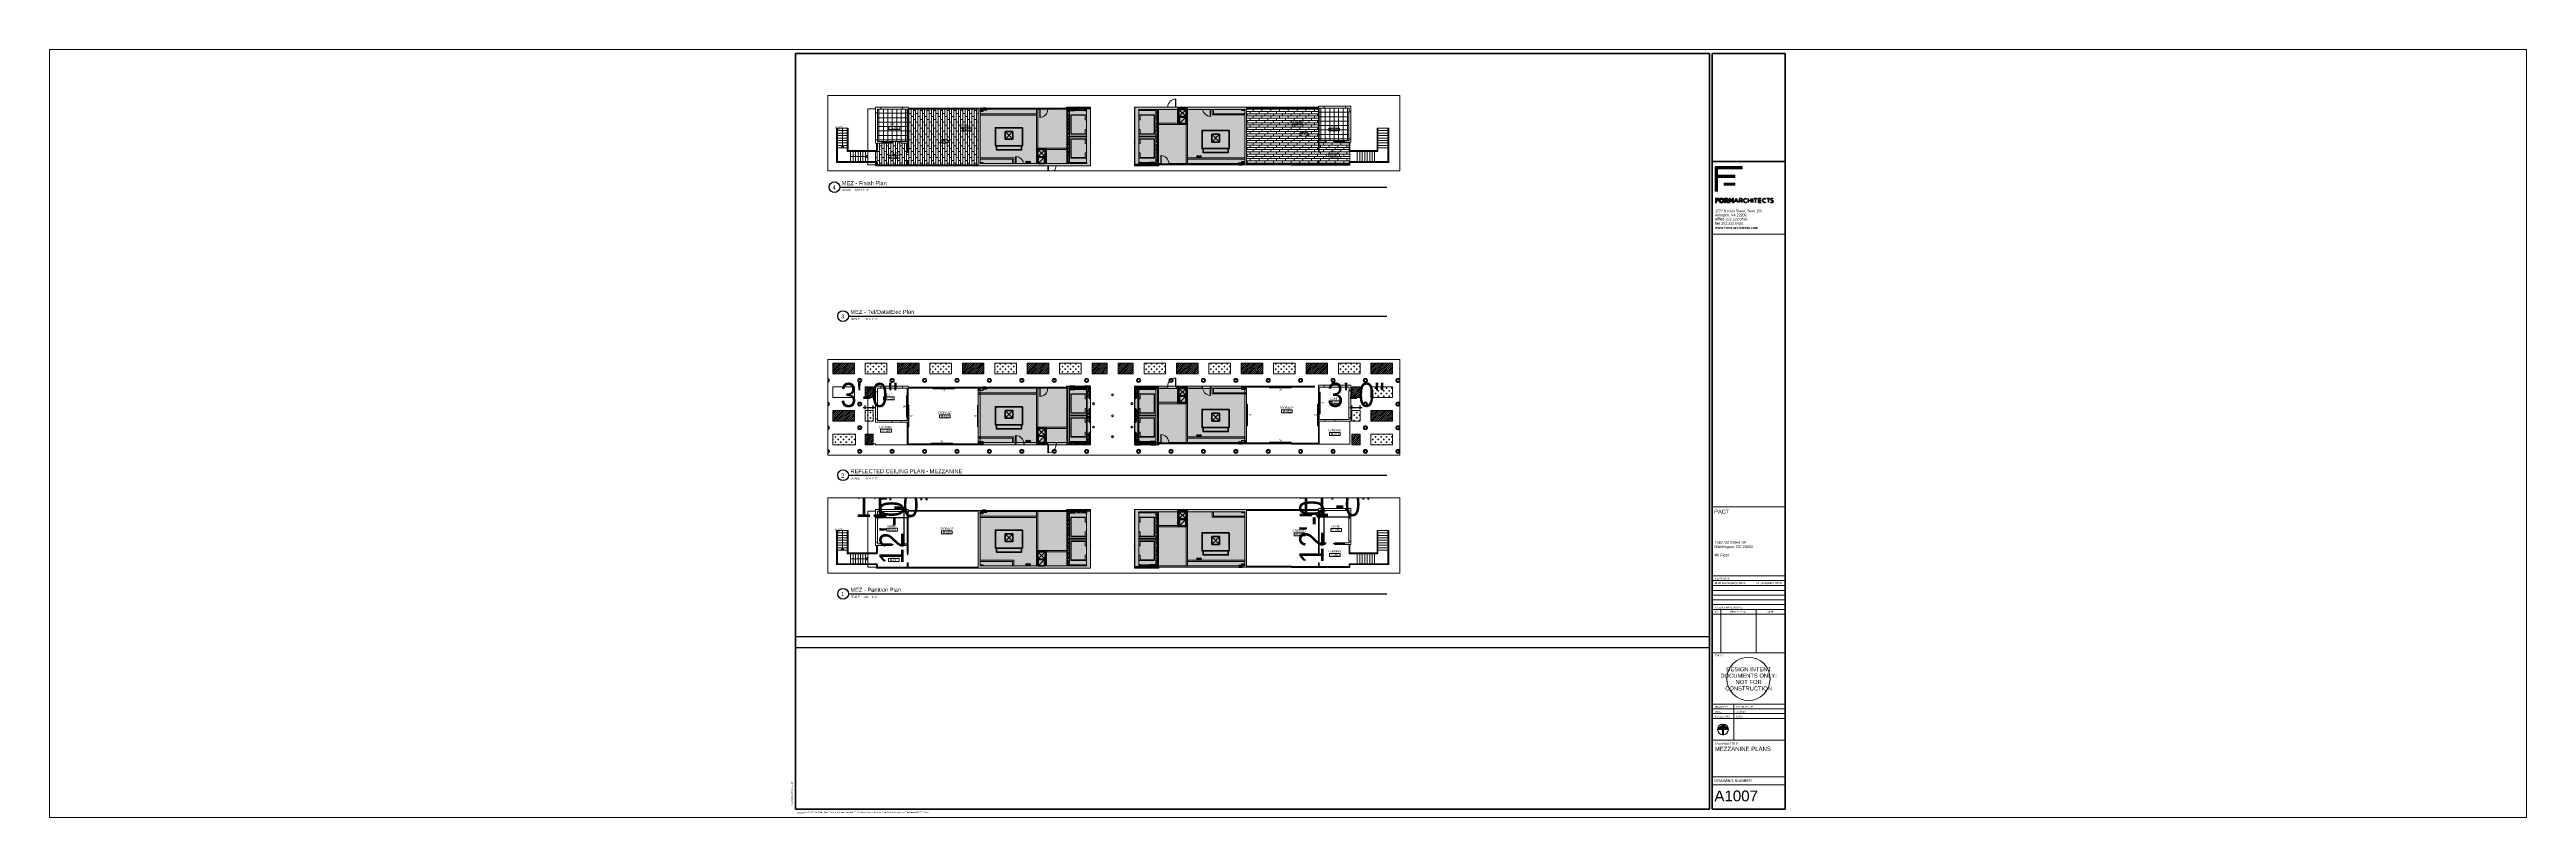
# Paper-space layout 'Layout1' of a CAD drawing. Header units: inches. Extents: x -39 to 76, y 0 to 36.
# The model-space entities are those that its viewports show. They can reach past a viewport. Long polylines and large blocks are cut down to what shows.
import ezdxf

# ---------------------------------------------------------------- set-up
doc = ezdxf.new("R2010")
doc.units = ezdxf.units.IN
doc.header["$MEASUREMENT"] = 0
for name, pattern in [('IMPORT-DASHED2 _3_', [0]), ('IMPORT-HIDDEN2 _3_', [0]), ('Overhead', [0.15625, 0.09375, -0.0625])]:
    doc.linetypes.add(name, pattern=pattern)
for name, color, linetype, lineweight in [('4th Floor-no mezz_dwg', 8, 'Continuous', 9), ('A-0005', 8, 'Continuous', 50), ('A-ANNO-DIMS', 8, 'Continuous', 9), ('A-ANNO-NOTE', 4, 'Continuous', 9), ('A-AREA-IDEN', 1, 'Continuous', 20), ('A-CLNG', 214, 'Continuous', 9), ('A-DETL-GENF', 247, 'Continuous', 9), ('A-DETL-MEDM', 8, 'Continuous', 20), ('A-DETL-THIN', 8, 'Continuous', 9), ('A-DOOR', 8, 'Continuous', 9), ('A-FLOR', 8, 'Continuous', 9), ('A-FLOR-HRAL', 8, 'Continuous', 9), ('A-Flor-Lvl', 8, 'Continuous', 13), ('A-FLOR-OVHD', 8, 'Overhead', 9), ('A-FLOR-PATT', 8, 'Continuous', 9), ('A-GLAZ', 8, 'Continuous', 9), ('A-Pen a-Fine', 8, 'Continuous', 9), ('A-WALL', 47, 'Continuous', 13), ('A-WALL-PATT', 8, 'Continuous', 13), ('E-LITE-EQPM', 4, 'Continuous', 9), ('E-LITE-EQPM-IDEN', 8, 'Continuous', 9), ('G-ANNO-TTLB', 8, 'Continuous', 9), ('G-ANNO-TTLB-MEDM', 8, 'Continuous', 20), ('G-ANNO-TTLB-THIN', 8, 'Continuous', 9), ('G-ANNO-TTLB-WIDE', 8, 'Continuous', 50), ('M-DUCT-OA', 8, 'Continuous', 50), ('M-DUCT-RLF', 8, 'Continuous', 50), ('M-EQ', 8, 'Continuous', 50), ('M-Piping', 8, 'Continuous', 30), ('S-Beam', 8, 'IMPORT-HIDDEN2 _3_', 30), ('S-Cols', 8, 'Continuous', 30), ('S-Cols-Patt', 8, 'Continuous', 13), ('S-Slab-Opng-Dashed', 8, 'IMPORT-DASHED2 _3_', 20), ('S-STRS', 8, 'Continuous', 9), ('S-STRS-ANNO', 8, 'Continuous', 9), ('S-STRS-IDEN', 8, 'Continuous', 9)]:
    doc.layers.add(name, color=color, linetype=linetype, lineweight=lineweight)
doc.layers.add('G-ANNO-NPLT', color=8, linetype='Continuous', plot=False)
doc.styles.add('Arial', font='arial.ttf', dxfattribs={"width": 1.1, "height": 15})
doc.styles.add('Arial_1', font='arial.ttf', dxfattribs={"height": 9})
doc.styles.add('Arial_10', font='arial.ttf', dxfattribs={"height": 0.5})
doc.styles.add('Arial_11', font='arial.ttf', dxfattribs={"height": 0.199219})
doc.styles.add('Arial_12', font='arial.ttf', dxfattribs={"height": 0.1875})
doc.styles.add('Arial_13', font='arial.ttf', dxfattribs={"height": 0.125})
doc.styles.add('Arial_14', font='arial.ttf', dxfattribs={"height": 0.09375})
doc.styles.add('Arial_2', font='arial.ttf', dxfattribs={"height": 7.5})
doc.styles.add('Arial_3', font='arial.ttf', dxfattribs={"width": 0.85, "height": 9})
doc.styles.add('Arial_4', font='arial.ttf', dxfattribs={"height": 0.078125})
doc.styles.add('Arial_5', font='arial.ttf', dxfattribs={"width": 1.05, "height": 0.09375})
doc.styles.add('Arial_6', font='arial.ttf', dxfattribs={"width": 1.025, "height": 0.1875})
doc.styles.add('Arial_7', font='arial.ttf', dxfattribs={"width": 1.05, "height": 0.125})
doc.styles.add('Arial_8', font='arial.ttf', dxfattribs={"height": 0.0625})
doc.styles.add('Arial_9', font='arial.ttf', dxfattribs={"height": 0.117188})
doc.styles.add('Arial_B', font='arialbd.ttf', dxfattribs={"height": 0.117188})
doc.dimstyles.new('Linear_-_3_32__Arial__85_-_1_2__Tolerance', dxfattribs={"dimscale": 12, "dimtxt": 9.182335, "dimasz": 0.5, "dimexe": 0.75, "dimexo": 0.5, "dimgap": 0.125, "dimtad": 1, "dimdec": 1, "dimrnd": 0.5, "dimzin": 3, "dimdsep": 46, "dimlunit": 4, "dimtxsty": 'Arial_3', "dimblk1": 'OBLIQUE', "dimblk2": 'OBLIQUE', "dimsah": 1, "dimcen": 0.09, "dimdle": 0.75, "dimazin": 0, "dimtfac": 1, "dimtdec": 4, "dimtix": 1, "dimtmove": 0, "dimatfit": 3, "dimfxl": 1, "dimtvp": 1, "dimfrac": 2, "dimtolj": 1, "dimtzin": 0, "dimarcsym": 2})
pattern_1 = [(45, (0, 0), (-5.656854, 5.656854), []), (135, (0, 0), (-5.656854, -5.656854), [])]
pattern_2 = [(124.208, (4429.472, -1583.652), (3.833666, 10.097051), [1.125, -12.375]), (69.208, (4429.472, -1583.652), (-11.423948, 1.06777), [0.9, -9.9]), (174.66, (4429.792, -1582.81), (-7.58988, 11.164813), [0.956, -10.517]), (120.393, (4426.585, -1582.835), (6.74529, 14.72872), [1.687, -18.562]), (170.844, (4427.147, -1581.608), (-10.245167, 17.46679), [1.434, -15.776]), (65.392, (4426.585, -1582.835), (-10.24487, 17.467474), [1.35, -14.85]), (95.208, (4427.715, -1581.596), (8.248147, 6.972482), [1.125, -12.375]), (40.208, (4427.715, -1581.596), (-9.473945, 6.472333), [0.9, -9.9]), (145.66, (4428.403, -1581.015), (-1.225449, 13.444612), [0.956, -10.517]), (111.708, (4429.472, -1583.652), (-4.7546483, 1.5341692), [0, -9.78, 0, -10.05, -9.937]), (111.708, (4429.472, -1583.652), (-4.7546483, 1.5341692), [-19.83, 0, -9.937]), (81.708, (4429.472, -1583.652), (-4.618409, 5.407589), [0, -5.73, 0, -9.555, -3.788]), (81.708, (4429.472, -1583.652), (-4.618409, 5.407589), [-15.285, 0, -3.788]), (41.708, (4428.562, -1586.871), (2.5046425, 7.612968), [0, -3.75, 0, -11.7, -15.525]), (41.708, (4428.562, -1586.871), (2.5046425, 7.612968), [-15.45, 0, -15.525]), (31.708, (4428.154, -1588.314), (0.935691, 8.826211), [0, -4.875, 0, -7.77, -11.025]), (31.708, (4428.154, -1588.314), (0.935691, 8.826211), [-12.645, 0, -11.025])]
pattern_3 = [(124.208, (4411.07, -1648.718), (3.833666, 10.097051), [1.125, -12.375]), (69.208, (4411.07, -1648.718), (-11.423948, 1.06777), [0.9, -9.9]), (174.66, (4411.39, -1647.877), (-7.58988, 11.164813), [0.956, -10.517]), (120.393, (4408.184, -1647.902), (6.74529, 14.72872), [1.687, -18.562]), (170.844, (4408.746, -1646.674), (-10.245167, 17.46679), [1.434, -15.776]), (65.392, (4408.184, -1647.902), (-10.24487, 17.467474), [1.35, -14.85]), (95.208, (4409.314, -1646.662), (8.248147, 6.972482), [1.125, -12.375]), (40.208, (4409.314, -1646.662), (-9.473945, 6.472333), [0.9, -9.9]), (145.66, (4410.001, -1646.081), (-1.22545, 13.444612), [0.956, -10.517]), (111.708, (4411.07, -1648.718), (-4.7546483, 1.5341692), [0, -9.78, 0, -10.05, -9.937]), (111.708, (4411.07, -1648.718), (-4.7546483, 1.5341692), [-19.83, 0, -9.937]), (81.708, (4411.07, -1648.718), (-4.618409, 5.407589), [0, -5.73, 0, -9.555, -3.788]), (81.708, (4411.07, -1648.718), (-4.618409, 5.407589), [-15.285, 0, -3.788]), (41.708, (4410.16, -1651.937), (2.5046425, 7.612968), [0, -3.75, 0, -11.7, -15.525]), (41.708, (4410.16, -1651.937), (2.5046425, 7.612968), [-15.45, 0, -15.525]), (31.708, (4409.752, -1653.38), (0.935691, 8.826211), [0, -4.875, 0, -7.77, -11.025]), (31.708, (4409.752, -1653.38), (0.935691, 8.826211), [-12.645, 0, -11.025])]
pattern_4 = [(124.208, (4447.874, -1518.584), (3.833666, 10.097051), [1.125, -12.375]), (69.208, (4447.874, -1518.584), (-11.423948, 1.06777), [0.9, -9.9]), (174.66, (4448.194, -1517.742), (-7.58988, 11.164813), [0.956, -10.517]), (120.393, (4444.988, -1517.767), (6.74529, 14.72872), [1.687, -18.562]), (170.844, (4445.55, -1516.54), (-10.245167, 17.46679), [1.434, -15.776]), (65.392, (4444.988, -1517.767), (-10.24487, 17.467474), [1.35, -14.85]), (95.208, (4446.117, -1516.528), (8.248147, 6.972482), [1.125, -12.375]), (40.208, (4446.117, -1516.528), (-9.473945, 6.472333), [0.9, -9.9]), (145.66, (4446.805, -1515.947), (-1.225449, 13.444612), [0.956, -10.517]), (111.708, (4447.874, -1518.584), (-4.7546483, 1.5341692), [0, -9.78, 0, -10.05, -9.937]), (111.708, (4447.874, -1518.584), (-4.7546483, 1.5341692), [-19.83, 0, -9.937]), (81.708, (4447.874, -1518.584), (-4.618409, 5.407589), [0, -5.73, 0, -9.555, -3.788]), (81.708, (4447.874, -1518.584), (-4.618409, 5.407589), [-15.285, 0, -3.788]), (41.708, (4446.964, -1521.802), (2.5046425, 7.612968), [0, -3.75, 0, -11.7, -15.525]), (41.708, (4446.964, -1521.802), (2.5046425, 7.612968), [-15.45, 0, -15.525]), (31.708, (4446.556, -1523.246), (0.935691, 8.826211), [0, -4.875, 0, -7.77, -11.025]), (31.708, (4446.556, -1523.246), (0.935691, 8.826211), [-12.645, 0, -11.025])]
pattern_5 = [(124.208, (4447.875, -1518.581), (3.833666, 10.097051), [1.125, -12.375]), (69.208, (4447.875, -1518.581), (-11.423948, 1.06777), [0.9, -9.9]), (174.66, (4448.194, -1517.74), (-7.58988, 11.164813), [0.956, -10.517]), (120.393, (4444.988, -1517.765), (6.74529, 14.72872), [1.687, -18.562]), (170.844, (4445.55, -1516.538), (-10.245167, 17.46679), [1.434, -15.776]), (65.392, (4444.988, -1517.765), (-10.24487, 17.467474), [1.35, -14.85]), (95.208, (4446.118, -1516.526), (8.248147, 6.972482), [1.125, -12.375]), (40.208, (4446.118, -1516.526), (-9.473945, 6.472333), [0.9, -9.9]), (145.66, (4446.805, -1515.945), (-1.225449, 13.444612), [0.956, -10.517]), (111.708, (4447.875, -1518.581), (-4.7546483, 1.5341692), [0, -9.78, 0, -10.05, -9.937]), (111.708, (4447.875, -1518.581), (-4.7546483, 1.5341692), [-19.83, 0, -9.937]), (81.708, (4447.875, -1518.581), (-4.618409, 5.407589), [0, -5.73, 0, -9.555, -3.788]), (81.708, (4447.875, -1518.581), (-4.618409, 5.407589), [-15.285, 0, -3.788]), (41.708, (4446.965, -1521.8), (2.5046425, 7.612968), [0, -3.75, 0, -11.7, -15.525]), (41.708, (4446.965, -1521.8), (2.5046425, 7.612968), [-15.45, 0, -15.525]), (31.708, (4446.556, -1523.244), (0.935691, 8.826211), [0, -4.875, 0, -7.77, -11.025]), (31.708, (4446.556, -1523.244), (0.935691, 8.826211), [-12.645, 0, -11.025])]
pattern_6 = [(50, (69.802, 50.56), (10.759264, -0.941097), [1.125, -12.375]), (355, (69.802, 50.56), (-2.081512, 11.283352), [0.9, -9.9]), (100.451, (70.698, 50.482), (8.678035, 10.341713), [0.956, -10.517]), (46.184, (69.802, 53.56), (16.00846, -2.482614), [1.687, -18.562]), (96.636, (71.136, 53.353), (14.019345, 14.61199), [1.434, -15.776]), (351.184, (69.802, 53.56), (14.02008, 14.61189), [1.35, -14.85]), (21, (71.302, 52.81), (8.954012, -6.039297), [1.125, -12.375]), (326, (71.302, 52.81), (3.649746, 10.87778), [0.9, -9.9]), (71.451, (72.048, 52.307), (12.603742, 4.837872), [0.956, -10.517]), (37.5, (69.802, 50.56), (0.18249, 4.994109), [0, -9.78, 0, -10.05, -9.937]), (37.5, (69.802, 50.56), (0.18249, 4.994109), [-19.83, 0, -9.937]), (7.5, (69.802, 50.56), (3.9464735, 5.916737), [0, -5.73, 0, -9.555, -3.788]), (7.5, (69.802, 50.56), (3.9464735, 5.916737), [-15.285, 0, -3.788]), (327.5, (66.457, 50.56), (8.007252, -0.3382693), [0, -3.75, 0, -11.7, -15.525]), (327.5, (66.457, 50.56), (8.007252, -0.3382693), [-15.45, 0, -15.525]), (317.5, (64.957, 50.56), (8.747719, 1.501642), [0, -4.875, 0, -7.77, -11.025]), (317.5, (64.957, 50.56), (8.747719, 1.501642), [-12.645, 0, -11.025])]
pattern_7 = [(50, (-159.334, 115.366), (10.759264, -0.941097), [1.125, -12.375]), (355, (-159.334, 115.366), (-2.081512, 11.283352), [0.9, -9.9]), (100.451, (-158.437, 115.288), (8.678035, 10.341713), [0.956, -10.517]), (46.184, (-159.334, 118.366), (16.00846, -2.482614), [1.687, -18.562]), (96.636, (-158, 118.16), (14.019345, 14.61199), [1.434, -15.776]), (351.184, (-159.334, 118.366), (14.02008, 14.61189), [1.35, -14.85]), (21, (-157.834, 117.616), (8.954012, -6.039297), [1.125, -12.375]), (326, (-157.834, 117.616), (3.649746, 10.87778), [0.9, -9.9]), (71.451, (-157.088, 117.113), (12.603742, 4.837872), [0.956, -10.517]), (37.5, (-159.334, 115.366), (0.18249, 4.994109), [0, -9.78, 0, -10.05, -9.937]), (37.5, (-159.334, 115.366), (0.18249, 4.994109), [-19.83, 0, -9.937]), (7.5, (-159.334, 115.366), (3.9464735, 5.916737), [0, -5.73, 0, -9.555, -3.787]), (7.5, (-159.334, 115.366), (3.9464735, 5.916737), [-15.285, 0, -3.787]), (327.5, (-162.679, 115.366), (8.007252, -0.3382693), [0, -3.75, 0, -11.7, -15.525]), (327.5, (-162.679, 115.366), (8.007252, -0.3382693), [-15.45, 0, -15.525]), (317.5, (-164.179, 115.366), (8.747719, 1.501642), [0, -4.875, 0, -7.77, -11.025]), (317.5, (-164.179, 115.366), (8.747719, 1.501642), [-12.645, 0, -11.025])]
pattern_8 = [(50, (383.141, 1174.284), (10.759264, -0.941097), [1.125, -12.375]), (355, (383.141, 1174.284), (-2.081512, 11.283352), [0.9, -9.9]), (100.451, (384.038, 1174.206), (8.678035, 10.341713), [0.956, -10.517]), (46.184, (383.141, 1177.284), (16.00846, -2.482614), [1.688, -18.563]), (96.636, (384.475, 1177.078), (14.019345, 14.61199), [1.434, -15.776]), (351.184, (383.141, 1177.284), (14.02008, 14.61189), [1.35, -14.85]), (21, (384.641, 1176.534), (8.954012, -6.039297), [1.125, -12.375]), (326, (384.641, 1176.534), (3.649746, 10.87778), [0.9, -9.9]), (71.451, (385.387, 1176.031), (12.603742, 4.837872), [0.956, -10.517]), (37.5, (383.141, 1174.284), (0.18249, 4.994109), [0, -9.78, 0, -10.05, -9.938]), (37.5, (383.141, 1174.284), (0.18249, 4.994109), [-19.83, 0, -9.938]), (7.5, (383.141, 1174.284), (3.9464735, 5.916737), [0, -5.73, 0, -9.555, -3.788]), (7.5, (383.141, 1174.284), (3.9464735, 5.916737), [-15.285, 0, -3.788]), (327.5, (379.796, 1174.284), (8.007252, -0.3382693), [0, -3.75, 0, -11.7, -15.525]), (327.5, (379.796, 1174.284), (8.007252, -0.3382693), [-15.45, 0, -15.525]), (317.5, (378.296, 1174.284), (8.747719, 1.501642), [0, -4.875, 0, -7.77, -11.025]), (317.5, (378.296, 1174.284), (8.747719, 1.501642), [-12.645, 0, -11.025])]
pattern_9 = [(50, (150.937, 1239.955), (10.759264, -0.941097), [1.125, -12.375]), (355, (150.937, 1239.955), (-2.081512, 11.283352), [0.9, -9.9]), (100.451, (151.834, 1239.877), (8.678035, 10.341713), [0.956, -10.517]), (46.184, (150.937, 1242.955), (16.00846, -2.482614), [1.688, -18.563]), (96.636, (152.271, 1242.748), (14.019345, 14.61199), [1.434, -15.776]), (351.184, (150.937, 1242.955), (14.02008, 14.61189), [1.35, -14.85]), (21, (152.437, 1242.205), (8.954012, -6.039297), [1.125, -12.375]), (326, (152.437, 1242.205), (3.649746, 10.87778), [0.9, -9.9]), (71.451, (153.183, 1241.702), (12.603742, 4.837872), [0.956, -10.517]), (37.5, (150.937, 1239.955), (0.18249, 4.994109), [0, -9.78, 0, -10.05, -9.938]), (37.5, (150.937, 1239.955), (0.18249, 4.994109), [-19.83, 0, -9.938]), (7.5, (150.937, 1239.955), (3.9464735, 5.916737), [0, -5.73, 0, -9.555, -3.787]), (7.5, (150.937, 1239.955), (3.9464735, 5.916737), [-15.285, 0, -3.787]), (327.5, (147.592, 1239.955), (8.007252, -0.3382693), [0, -3.75, 0, -11.7, -15.525]), (327.5, (147.592, 1239.955), (8.007252, -0.3382693), [-15.45, 0, -15.525]), (317.5, (146.092, 1239.955), (8.747719, 1.501642), [0, -4.875, 0, -7.77, -11.025]), (317.5, (146.092, 1239.955), (8.747719, 1.501642), [-12.645, 0, -11.025])]
pattern_10 = [(45, (2794.901, 0), (-4.242641, 4.242641), [])]
pattern_11 = [(0, (2794.901, 0), (12, 12), [6, -18]), (90, (2797.901, -3), (-12, 12), [6, -18])]

# ---------------------------------------------------------------- blocks, each defined once
blk = doc.blocks.new('FORM E1 36x48 - Typical Sheet-4193551-MEZZANINE PLANS')
at = {"layer": 'A-ANNO-NOTE'}
h = blk.add_hatch(color=256, dxfattribs=at)
h.paths.add_polyline_path([(39.23, 29.41), (38.73, 29.41), (38.73, 29.51), (39.23, 29.51)], flags=0)
edge = h.paths.add_edge_path(flags=0)
edge.add_line((39.57, 30.27), (39.57, 30.17))
edge.add_line((39.57, 30.17), (38.43, 30.17))
edge.add_line((38.43, 30.17), (38.43, 29.87))
edge.add_line((38.43, 29.87), (39.23, 29.87))
edge.add_line((39.23, 29.87), (39.23, 29.77))
edge.add_line((39.23, 29.77), (38.43, 29.77))
edge.add_line((38.43, 29.77), (38.43, 29.14))
edge.add_line((38.43, 29.14), (38.32, 29.14))
edge.add_line((38.32, 29.14), (38.32, 30.24))
edge.add_arc((38.34, 30.24), 0.0239, 90, 180, ccw=False)
edge.add_line((38.34, 30.27), (39.57, 30.27))
for points in [[(38.38, 28.68), (38.38, 28.59), (38.33, 28.59), (38.33, 28.81), (38.49, 28.81), (38.49, 28.77), (38.38, 28.77), (38.38, 28.72), (38.48, 28.72), (38.48, 28.68)], [(39.06, 28.72), (39.13, 28.81), (39.17, 28.81), (39.17, 28.59), (39.12, 28.59), (39.12, 28.71), (39.06, 28.64), (39, 28.71), (39, 28.59), (38.96, 28.59), (38.96, 28.81), (39, 28.81)]]:
    blk.add_hatch(color=256, dxfattribs=at).paths.add_polyline_path(points, flags=0)
h = blk.add_hatch(color=256, dxfattribs=at)
edge = h.paths.add_edge_path(flags=0)
edge.add_arc((38.61, 28.7), 0.0705, 180, 360)
edge.add_arc((38.61, 28.7), 0.0705, 0, 180)
edge = h.paths.add_edge_path(flags=0)
edge.add_arc((38.61, 28.7), 0.114, 0, 180)
edge.add_arc((38.61, 28.7), 0.114, 180, 360)
h = blk.add_hatch(color=256, dxfattribs=at)
edge = h.paths.add_edge_path(flags=0)
edge.add_arc((38.85, 28.74), 0.0259, 270, 450)
edge.add_line((38.85, 28.77), (38.8, 28.77))
edge.add_line((38.8, 28.77), (38.8, 28.71))
edge.add_line((38.8, 28.71), (38.85, 28.71))
edge = h.paths.add_edge_path(flags=0)
edge.add_arc((38.85, 28.74), 0.0742, -63.8252, 74.0243, ccw=False)
edge.add_line((38.88, 28.67), (38.95, 28.59))
edge.add_line((38.95, 28.59), (38.89, 28.59))
edge.add_line((38.89, 28.59), (38.83, 28.67))
edge.add_line((38.83, 28.67), (38.8, 28.67))
edge.add_line((38.8, 28.67), (38.8, 28.59))
edge.add_line((38.8, 28.59), (38.75, 28.59))
edge.add_line((38.75, 28.59), (38.75, 28.81))
edge.add_line((38.75, 28.81), (38.87, 28.81))
at = {"layer": 'G-ANNO-TTLB'}
h = blk.add_hatch(color=256, dxfattribs=at)
edge = h.paths.add_edge_path(flags=0)
edge.add_line((38.68, 4.46), (38.93, 4.21))
edge.add_line((38.93, 4.21), (38.7, 4.21))
edge.add_line((38.7, 4.21), (38.7, 3.96))
edge.add_arc((38.68, 4.21), 0.25, 265.5358, 274.4642, ccw=False)
edge.add_line((38.66, 3.96), (38.66, 4.21))
edge.add_line((38.66, 4.21), (38.43, 4.21))
edge.add_line((38.43, 4.21), (38.68, 4.46))
at = {"layer": 'A-ANNO-NOTE', "lineweight": 20}
for p, q in [((38.43, 4.21), (38.68, 4.46)), ((38.68, 4.46), (38.43, 4.21)), ((38.93, 4.21), (38.43, 4.21)), ((38.43, 4.21), (38.66, 4.21)), ((38.66, 4.21), (38.66, 3.96)), ((38.66, 4.21), (38.66, 3.96)), ((38.93, 4.21), (38.68, 4.46)), ((38.93, 4.21), (38.68, 4.46)), ((38.7, 4.21), (38.7, 3.96)), ((38.7, 3.96), (38.7, 4.21)), ((38.7, 4.21), (38.93, 4.21))]:
    blk.add_line(p, q, dxfattribs=at)
blk.add_circle((38.68, 4.21), 0.25, dxfattribs=at)
blk.add_arc((38.68, 4.21), 0.25, 265.5358, 274.4642, dxfattribs=at)
blk.add_arc((38.68, 4.21), 0.25, 265.5358, 274.4642, dxfattribs=at)
at = {"layer": 'G-ANNO-TTLB'}
for p, q in [((38.32, 30.24), (38.32, 29.14)), ((39.57, 30.27), (38.34, 30.27)), ((38.43, 29.87), (38.43, 30.17)), ((38.43, 30.17), (39.57, 30.17)), ((39.23, 29.87), (38.43, 29.87)), ((39.23, 29.77), (39.23, 29.87)), ((39.57, 30.17), (39.57, 30.27)), ((38.32, 29.14), (38.43, 29.14)), ((38.49, 28.81), (38.33, 28.81)), ((38.33, 28.81), (38.33, 28.59)), ((38.38, 28.72), (38.38, 28.77)), ((38.38, 28.77), (38.49, 28.77)), ((38.48, 28.72), (38.38, 28.72)), ((38.38, 28.68), (38.48, 28.68)), ((38.38, 28.59), (38.38, 28.68)), ((38.43, 29.14), (38.43, 29.77)), ((38.43, 29.77), (39.23, 29.77)), ((38.48, 28.68), (38.48, 28.72)), ((38.49, 28.77), (38.49, 28.81)), ((39.23, 29.51), (38.73, 29.51)), ((38.73, 29.51), (38.73, 29.41)), ((38.73, 29.41), (39.23, 29.41)), ((38.87, 28.81), (38.75, 28.81)), ((38.75, 28.81), (38.75, 28.59)), ((38.8, 28.71), (38.8, 28.77)), ((38.8, 28.77), (38.85, 28.77)), ((38.85, 28.71), (38.8, 28.71)), ((38.8, 28.59), (38.8, 28.67)), ((38.8, 28.67), (38.83, 28.67)), ((38.83, 28.67), (38.89, 28.59)), ((38.95, 28.59), (38.88, 28.67)), ((39, 28.81), (38.96, 28.81)), ((38.96, 28.81), (38.96, 28.59)), ((39.06, 28.72), (39, 28.81)), ((39, 28.59), (39, 28.71)), ((39, 28.71), (39.06, 28.64)), ((39.13, 28.81), (39.06, 28.72)), ((39.06, 28.64), (39.12, 28.71)), ((39.12, 28.71), (39.12, 28.59)), ((39.17, 28.81), (39.13, 28.81)), ((39.17, 28.59), (39.17, 28.81)), ((39.23, 29.41), (39.23, 29.51)), ((38.33, 28.59), (38.38, 28.59)), ((38.75, 28.59), (38.8, 28.59)), ((38.89, 28.59), (38.95, 28.59)), ((38.96, 28.59), (39, 28.59)), ((39.12, 28.59), (39.17, 28.59))]:
    blk.add_line(p, q, dxfattribs=at)
at = {"layer": 'G-ANNO-TTLB', "lineweight": 70}
for p, q in [((39.29, 28.79), (39.2, 28.61)), ((39.35, 28.67), (39.23, 28.67)), ((39.29, 28.79), (39.38, 28.61)), ((39.44, 28.79), (39.52, 28.79)), ((39.44, 28.61), (39.44, 28.79)), ((39.44, 28.69), (39.52, 28.69)), ((39.52, 28.69), (39.58, 28.61)), ((39.85, 28.79), (39.85, 28.61)), ((39.85, 28.7), (39.98, 28.7)), ((39.98, 28.79), (39.98, 28.61)), ((40.06, 28.79), (40.06, 28.61)), ((40.26, 28.79), (40.12, 28.79)), ((40.19, 28.79), (40.19, 28.61)), ((40.33, 28.79), (40.45, 28.79)), ((40.33, 28.79), (40.33, 28.61)), ((40.33, 28.7), (40.44, 28.7)), ((40.84, 28.79), (40.71, 28.79)), ((40.78, 28.79), (40.78, 28.61)), ((40.33, 28.61), (40.45, 28.61))]:
    blk.add_line(p, q, dxfattribs=at)
at = {"layer": 'G-ANNO-TTLB', "lineweight": 30}
for p, q in [((-4.26, 8.51), (38.05, 8.51)), ((-4.26, 8.01), (38.05, 8.01))]:
    blk.add_line(p, q, dxfattribs=at)
at = {"layer": 'G-ANNO-TTLB'}
for centre, radius, start, end in [((38.34, 30.24), 0.0239, 90, 180), ((38.61, 28.7), 0.114, 0, 180), ((38.61, 28.7), 0.114, 180, 360), ((38.61, 28.7), 0.0705, 0, 180), ((38.61, 28.7), 0.0705, 180, 0), ((38.85, 28.74), 0.0259, 270, 90), ((38.85, 28.74), 0.0742, 296.1748, 74.0243)]:
    blk.add_arc(centre, radius, start, end, dxfattribs=at)
at = {"layer": 'G-ANNO-TTLB', "lineweight": 70}
for centre, radius, start, end in [((39.52, 28.74), 0.0501, 261.4304, 90), ((39.72, 28.7), 0.0905, 90, 270), ((39.72, 28.7), 0.0905, 51.4628, 90), ((40.6, 28.7), 0.0905, 90, 270), ((40.6, 28.7), 0.0905, 51.4628, 90), ((40.95, 28.7), 0.0959, 55.5053, 88.7721), ((39.72, 28.69), 0.0819, 270, 318), ((40.6, 28.69), 0.0819, 270, 318), ((40.95, 28.7), 0.0959, 226.4492, 268.7721)]:
    blk.add_arc(centre, radius, start, end, dxfattribs=at)
for points in [[(40.95, 28.8), (40.9, 28.81), (40.84, 28.74), (40.94, 28.71)], [(40.95, 28.61), (41.01, 28.61), (41.05, 28.69), (40.94, 28.71)]]:
    blk.add_open_spline(points, degree=3, dxfattribs=at)
at = {"layer": 'G-ANNO-TTLB-MEDM'}
for p, q in [((38.18, 27.14), (41.55, 27.14)), ((38.18, 14.51), (41.55, 14.51)), ((38.18, 11.32), (41.55, 11.32)), ((38.18, 11.1), (41.55, 11.1)), ((38.18, 10.88), (41.55, 10.88)), ((38.18, 10.65), (41.55, 10.65)), ((38.18, 10.43), (41.55, 10.43)), ((38.18, 10.21), (41.55, 10.21)), ((38.18, 9.99), (41.55, 9.99)), ((38.18, 9.76), (41.55, 9.76)), ((38.18, 9.54), (41.55, 9.54)), ((41.55, 7.76), (38.18, 7.76)), ((41.55, 2.01), (38.18, 2.01)), ((41.55, 1.64), (38.18, 1.64))]:
    blk.add_line(p, q, dxfattribs=at)
at = {"layer": 'G-ANNO-TTLB-THIN'}
for p, q in [((38.58, 7.76), (38.58, 9.76)), ((40.21, 7.76), (40.21, 9.76)), ((38.18, 5.38), (41.55, 5.38)), ((38.18, 5.38), (41.55, 5.38)), ((38.18, 5.16), (41.55, 5.16)), ((38.18, 4.94), (41.55, 4.94)), ((38.18, 4.71), (41.55, 4.71)), ((39.18, 5.38), (39.18, 3.71)), ((38.18, 3.71), (41.55, 3.71)), ((38.18, 3.71), (41.55, 3.71)), ((38.18, 3.71), (41.55, 3.71))]:
    blk.add_line(p, q, dxfattribs=at)
blk.add_circle((39.86, 6.55), 1, dxfattribs=at)
at = {"layer": 'G-ANNO-TTLB-WIDE'}
for p, q in [((38.05, 35.51), (-4.26, 35.51)), ((-4.26, 35.51), (-4.26, 0.51)), ((38.05, 30.51), (38.05, 35.51)), ((38.18, 35.51), (38.18, 28.89)), ((38.18, 35.51), (41.55, 35.51)), ((41.55, 35.51), (41.55, 0.51)), ((38.05, 0.51), (38.05, 30.51)), ((38.18, 30.51), (41.55, 30.51)), ((38.18, 28.89), (38.18, 0.51)), ((-4.26, 0.51), (38.05, 0.51)), ((38.18, 0.51), (41.55, 0.51))]:
    blk.add_line(p, q, dxfattribs=at)
blk.add_circle((38.61, 28.7), 0.0705, dxfattribs=at)
at = {"layer": 'G-ANNO-TTLB', "attachment_point": 1}
for s, insert, char_height, width, style in [('Arlington, VA 22209', (38.31, 28.09), 0.1172, 1.8117, 'Arial_9'), ('office', (38.31, 27.9), 0.117, 0.5397, 'Arial_B'), ('fax ', (38.31, 27.7), 0.117, 0.3503, 'Arial_B'), ('1777 N Kent Street, Suite 150', (38.31, 28.28), 0.1172, 2.7081, 'Arial_9'), ('202.222.0435', (38.6, 27.7), 0.1172, 1.2499, 'Arial_9'), (' 202.222.0430', (38.76, 27.9), 0.1172, 1.3067, 'Arial_9'), ('www.form-architects.com', (38.31, 27.5), 0.1172, 2.4871, 'Arial_B'), ('SUBMISSION:', (38.3, 11.24), 0.0781, 0.8901, 'Arial_4'), ('NO.', (38.28, 9.69), 0.0781, 0.2399, 'Arial_4'), ('ADDENDUM/REVISIONS:', (38.3, 9.9), 0.0781, 1.6002, 'Arial_4'), ('DESCRIPTION', (39.01, 9.69), 0.0781, 0.9279, 'Arial_4'), ('DATE', (40.72, 9.69), 0.0781, 0.363, 'Arial_4'), ('STAMP:', (38.3, 7.67), 0.0781, 0.505, 'Arial_4'), ('DESIGN INTENT', (38.83, 7.09), 0.1875, 2.5234, 'Arial_6'), ('DOCUMENTS ONLY:', (38.56, 6.79), 0.1875, 3.1705, 'Arial_6'), ('CONSTRUCTION', (38.78, 6.2), 0.1875, 2.6367, 'Arial_6'), ('NOT FOR', (39.26, 6.5), 0.188, 1.4752, 'Arial_6'), ('DRAWN BY:', (38.3, 5.29), 0.0781, 0.7733, 'Arial_4'), ('DATE:', (38.3, 5.07), 0.0781, 0.4008, 'Arial_4'), ('PROJECT NO.:', (38.3, 4.85), 0.0781, 0.95, 'Arial_4'), ('DRAWING TITLE', (38.3, 3.59), 0.0937, 1.3223, 'Arial_5'), ('DRAWING NUMBER', (38.28, 1.9), 0.125, 2.1011, 'Arial_7'), ('Location:', (-4.17, 0.39), 0.0625, 0.4324, 'Arial_8')]:
    blk.add_mtext(s, dxfattribs=dict(at, insert=insert, char_height=char_height, width=width, style=style))
at = {"layer": 'G-ANNO-TTLB', "insert": (-4.45, 0.64), "char_height": 0.0625, "width": 0.363, "attachment_point": 1, "rotation": 90, "style": 'Arial_8'}
blk.add_mtext('Plotted:', dxfattribs=at)
blk = doc.blocks.new('Viewport - Default-43798-MEZZANINE PLANS')
at = {"layer": 'G-ANNO-TTLB', "lineweight": 30}
blk.add_circle((-0.25, 0), 0.25, dxfattribs=at)
at = {"layer": 'G-ANNO-TTLB', "insert": (0.1, -0.09), "char_height": 0.0937, "width": 0.5713, "attachment_point": 1, "style": 'Arial_14'}
blk.add_mtext('SCALE:', dxfattribs=at)
blk = doc.blocks.new('4th Floor-no mezz_dwg-3377830-REFLECTED CEILING PLAN - MEZZANINE')
at = {"layer": 'A-WALL'}
h = blk.add_hatch(dxfattribs=at)
h.set_pattern_fill('FP_1', color=256, style=0, pattern_type=2)
h.set_pattern_definition(pattern_1)
h.paths.add_polyline_path([(2929.59, 3473.58), (2931.67, 3480.92), (2922.65, 3483.47), (2920.57, 3476.13), (2928.7, 3473.84)], flags=0)
h.paths.add_polyline_path([(2688.66, 3541.72), (2690.74, 3549.06), (2681.48, 3551.68), (2679.41, 3544.34), (2686.12, 3542.44)], flags=0)
h = blk.add_hatch(dxfattribs=at)
h.set_pattern_fill('FP_1', color=256, style=0, pattern_type=2)
h.set_pattern_definition(pattern_1)
h.paths.add_polyline_path([(2682.13, 3518.63), (2679.01, 3519.51), (2667.14, 3477.53), (2670.26, 3476.65), (2681.04, 3514.77)], flags=0)
h = blk.add_hatch(dxfattribs=at)
h.set_pattern_fill('FP_1', color=256, style=0, pattern_type=2)
h.set_pattern_definition(pattern_1)
h.paths.add_polyline_path([(2704.87, 3454.39), (2671.21, 3463.91), (2669.14, 3456.58), (2702.8, 3447.05)], flags=0)
h = blk.add_hatch(dxfattribs=at)
h.set_pattern_fill('FP_1', color=256, style=0, pattern_type=2)
h.set_pattern_definition(pattern_1)
h.paths.add_polyline_path([(2916.47, 3450.6), (2916.93, 3452.22), (2914.04, 3453.04), (2902.2, 3411.05), (2905.06, 3410.25), (2915.84, 3448.37)], flags=0)
h = blk.add_hatch(dxfattribs=at)
h.set_pattern_fill('FP_1', color=256, style=0, pattern_type=2)
h.set_pattern_definition(pattern_1)
h.paths.add_polyline_path([(2805.92, 3425.82), (2759.74, 3438.87), (2757.67, 3431.54), (2803.84, 3418.48)], flags=0)
h = blk.add_hatch(dxfattribs=at)
h.set_pattern_fill('FP_1', color=256, style=0, pattern_type=2)
h.set_pattern_definition(pattern_1)
h.paths.add_polyline_path([(2894.45, 3400.78), (2860.79, 3410.3), (2858.72, 3402.96), (2892.38, 3393.44)], flags=0)
h = blk.add_hatch(dxfattribs=at)
h.set_pattern_fill('FP_1', color=256, style=0, pattern_type=2)
h.set_pattern_definition(pattern_1)
h.paths.add_polyline_path([(2645.78, 3245.44), (2612.11, 3254.96), (2610.04, 3247.62), (2643.7, 3238.1)], flags=0)
h = blk.add_hatch(dxfattribs=at)
h.set_pattern_fill('FP_1', color=256, style=0, pattern_type=2)
h.set_pattern_definition(pattern_1)
h.paths.add_polyline_path([(2602.33, 3237.33), (2599.44, 3238.15), (2587.57, 3196.18), (2590.46, 3195.36), (2594.38, 3209.21)], flags=0)
h = blk.add_hatch(dxfattribs=at)
h.set_pattern_fill('FP_1', color=256, style=0, pattern_type=2)
h.set_pattern_definition(pattern_1)
h.paths.add_polyline_path([(2746.82, 3216.86), (2700.65, 3229.92), (2698.57, 3222.58), (2744.75, 3209.52)], flags=0)
h = blk.add_hatch(dxfattribs=at)
h.set_pattern_fill('FP_1', color=256, style=0, pattern_type=2)
h.set_pattern_definition(pattern_1)
h.paths.add_polyline_path([(2835.36, 3191.82), (2801.7, 3201.34), (2799.62, 3194), (2833.28, 3184.48)], flags=0)
h = blk.add_hatch(dxfattribs=at)
h.set_pattern_fill('FP_1', color=256, style=0, pattern_type=2)
h.set_pattern_definition(pattern_1)
h.paths.add_polyline_path([(2825.09, 3104.06), (2815.74, 3106.7), (2813.67, 3099.36), (2823.01, 3096.72)], flags=0)
h.paths.add_polyline_path([(2583.93, 3172.26), (2574.9, 3174.81), (2572.82, 3167.48), (2581.85, 3164.92)], flags=0)
h = blk.add_hatch(dxfattribs=at)
h.set_pattern_fill('FP_1', color=256, style=0, pattern_type=2)
h.set_pattern_definition(pattern_1)
h.paths.add_polyline_path([(2825.48, 3128.89), (2837.35, 3170.86), (2834.15, 3171.77), (2822.28, 3129.8), (2823.32, 3129.5)], flags=0)
at = {"layer": 'S-Cols-Patt'}
h = blk.add_hatch(dxfattribs=at)
h.set_pattern_fill('FP_9', color=256, style=0, pattern_type=2)
h.set_pattern_definition(pattern_9)
h.paths.add_polyline_path([(2801.13, 3920.8), (2801.91, 3923.56), (2790.37, 3926.82), (2786.01, 3911.43), (2792.69, 3909.54), (2796.26, 3922.17)], flags=0)
h = blk.add_hatch(dxfattribs=at)
h.set_pattern_fill('FP_8', color=256, style=0, pattern_type=2)
h.set_pattern_definition(pattern_8)
h.paths.add_polyline_path([(3031.11, 3858.74), (3019.56, 3862), (3018.78, 3859.24), (3028.52, 3856.49), (3024.95, 3843.85), (3026.75, 3843.34), (3030.33, 3855.98)], flags=0)
h = blk.add_hatch(dxfattribs=at)
h.set_pattern_fill('FP_5', color=256, style=0, pattern_type=2)
h.set_pattern_definition(pattern_5)
h.paths.add_polyline_path([(2682.13, 3518.63), (2688.66, 3541.72), (2679.41, 3544.34), (2672.88, 3521.25), (2680.39, 3519.12)], flags=0)
h = blk.add_hatch(dxfattribs=at)
h.set_pattern_fill('FP_2', color=256, style=0, pattern_type=2)
h.set_pattern_definition(pattern_2)
h.paths.add_polyline_path([(2669.14, 3456.58), (2672.2, 3467.4), (2667.98, 3468.59), (2670.26, 3476.65), (2661, 3479.27), (2654.47, 3456.18), (2667.94, 3452.37)], flags=0)
h = blk.add_hatch(dxfattribs=at)
h.set_pattern_fill('FP_4', color=256, style=0, pattern_type=2)
h.set_pattern_definition(pattern_4)
h.paths.add_polyline_path([(2929.59, 3473.58), (2920.57, 3476.13), (2914.04, 3453.04), (2923.06, 3450.49)], flags=0)
h = blk.add_hatch(dxfattribs=at)
h.set_pattern_fill('FP_2', color=256, style=0, pattern_type=2)
h.set_pattern_definition(pattern_2)
h.paths.add_polyline_path([(2911.19, 3408.51), (2902.17, 3411.06), (2899.89, 3403), (2895.44, 3404.26), (2891.19, 3389.23), (2904.66, 3385.42), (2911.17, 3408.43)], flags=0)
h = blk.add_hatch(dxfattribs=at)
h.set_pattern_fill('FP_2', color=256, style=0, pattern_type=2)
h.set_pattern_definition(pattern_2)
h.paths.add_polyline_path([(2613.31, 3259.17), (2599.83, 3262.98), (2593.3, 3239.88), (2602.33, 3237.33), (2604.61, 3245.39), (2609.05, 3244.13), (2612.11, 3254.96)], flags=0)
h = blk.add_hatch(dxfattribs=at)
h.set_pattern_fill('FP_3', color=256, style=0, pattern_type=2)
h.set_pattern_definition(pattern_3)
h.paths.add_polyline_path([(2590.46, 3195.36), (2581.43, 3197.91), (2574.9, 3174.82), (2583.93, 3172.26)], flags=0)
h = blk.add_hatch(dxfattribs=at)
h.set_pattern_fill('FP_2', color=256, style=0, pattern_type=2)
h.set_pattern_definition(pattern_2)
h.paths.add_polyline_path([(2850.02, 3192.22), (2836.55, 3196.03), (2832.3, 3181), (2836.43, 3179.83), (2834.15, 3171.77), (2843.49, 3169.13), (2846.34, 3179.21)], flags=0)
h = blk.add_hatch(dxfattribs=at)
h.set_pattern_fill('FP_3', color=256, style=0, pattern_type=2)
h.set_pattern_definition(pattern_3)
h.paths.add_polyline_path([(2831.62, 3127.16), (2822.28, 3129.8), (2815.75, 3106.7), (2825.09, 3104.06)], flags=0)
h = blk.add_hatch(dxfattribs=at)
h.set_pattern_fill('FP_7', color=256, style=0, pattern_type=2)
h.set_pattern_definition(pattern_7)
h.paths.add_polyline_path([(2485.16, 2787.55), (2475.48, 2790.29), (2478.95, 2802.56), (2477.09, 2803.08), (2472.73, 2787.69), (2484.28, 2784.42)], flags=0)
h = blk.add_hatch(dxfattribs=at)
h.set_pattern_fill('FP_6', color=256, style=0, pattern_type=2)
h.set_pattern_definition(pattern_6)
h.paths.add_polyline_path([(2713.96, 2721.54), (2717.77, 2735.01), (2711.16, 2736.88), (2707.69, 2724.61), (2702.75, 2726.01), (2701.87, 2722.88), (2713.42, 2719.62)], flags=0)
at = {"layer": 'A-0005', "flags": 128}
for points in [[(2806.4, 3411.52), (2807.36, 3411.25), (2806.92, 3409.68), (2806.8, 3409.72), (2807.21, 3411.16), (2806.37, 3411.4)], [(2752.64, 3221.45), (2753.61, 3221.18), (2754.05, 3222.74), (2753.93, 3222.77), (2753.52, 3221.33), (2752.68, 3221.57)]]:
    blk.add_lwpolyline(points, close=True, dxfattribs=at)
at = {"layer": 'A-DOOR', "flags": 128}
for points in [[(2750.54, 3778.87), (2745.72, 3780.23), (2745.18, 3778.3), (2749.99, 3776.94)], [(2749.99, 3776.94), (2749.45, 3775.02), (2784.09, 3765.22), (2784.63, 3767.15)], [(2740.19, 3742.3), (2735.38, 3743.66), (2734.84, 3741.74), (2739.65, 3740.38)], [(2703.22, 3629.95), (2702.68, 3628.02), (2668.04, 3637.82), (2668.58, 3639.74)], [(2708.58, 3630.51), (2703.77, 3631.87), (2703.22, 3629.95), (2708.03, 3628.59)], [(2698.24, 3593.94), (2693.42, 3595.31), (2692.88, 3593.38), (2697.69, 3592.02)], [(2941.39, 3530.5), (2941.94, 3532.42), (2937.13, 3533.78), (2936.58, 3531.86)], [(2926.78, 3497.22), (2927.33, 3499.14), (2892.69, 3508.94), (2892.14, 3507.01)], [(2931.6, 3495.85), (2931.05, 3493.93), (2926.24, 3495.29), (2926.78, 3497.22)], [(2552.74, 3081.38), (2553.28, 3083.3), (2558.09, 3081.94), (2557.55, 3080.02)], [(2804.37, 3048.12), (2809.19, 3046.76), (2809.73, 3048.68), (2804.92, 3050.04)], [(2542.94, 3046.74), (2542.39, 3044.81), (2547.21, 3043.45), (2547.75, 3045.38)], [(2547.75, 3045.38), (2548.29, 3047.3), (2582.94, 3037.5), (2582.39, 3035.58)], [(2794.03, 3011.55), (2798.84, 3010.19), (2799.39, 3012.11), (2794.58, 3013.47)], [(2799.39, 3012.11), (2799.93, 3014.04), (2834.57, 3004.24), (2834.03, 3002.32)], [(2765.27, 2909.87), (2770.09, 2908.51), (2770.63, 2910.43), (2765.82, 2911.79)], [(2755.48, 2875.23), (2756.02, 2877.15), (2721.38, 2886.95), (2720.84, 2885.02)], [(2754.93, 2873.3), (2759.74, 2871.94), (2760.29, 2873.86), (2755.48, 2875.23)]]:
    blk.add_lwpolyline(points, close=True, dxfattribs=at)
at = {"layer": 'A-DOOR'}
for centre, start, end in [((2749.99, 3776.94), 254.2083, 341.1914), ((2703.22, 3629.95), 167.2253, 254.2083), ((2926.78, 3497.22), 74.2083, 164.2083), ((2547.75, 3045.38), 344.2073, 74.2073), ((2799.39, 3012.11), 347.2253, 74.2083), ((2755.48, 2875.23), 74.2083, 161.1914)]:
    blk.add_arc(centre, 36, start, end, dxfattribs=at)
at = {"layer": 'A-Flor-Lvl'}
for p, q in [((2780.91, 3432.89), (2802.58, 3509.51)), ((2784.76, 3431.8), (2806.43, 3508.42)), ((2719.74, 3216.6), (2698.07, 3139.98)), ((2723.59, 3215.51), (2701.92, 3138.89))]:
    blk.add_line(p, q, dxfattribs=at)
at = {"layer": 'A-Pen a-Fine'}
for p, q in [((2654.47, 3456.18), (2654.03, 3454.61)), ((2654.23, 3455.33), (2667.71, 3451.52)), ((2653.34, 3453.77), (2705.87, 3438.91)), ((2705.9, 3439.03), (2653.37, 3453.89)), ((2806.91, 3410.34), (2750.8, 3426.2)), ((2750.83, 3426.33), (2806.94, 3410.46)), ((2851.81, 3397.51), (2904.33, 3382.65)), ((2904.37, 3382.77), (2851.84, 3397.63)), ((2851.88, 3397.75), (2904.4, 3382.89)), ((2904.43, 3384.57), (2890.95, 3388.38)), ((2904.66, 3385.42), (2904.22, 3383.85)), ((2652.62, 3250.65), (2600.09, 3265.5)), ((2600.13, 3265.62), (2652.66, 3250.77)), ((2599.83, 3262.98), (2600.28, 3264.54)), ((2600.07, 3263.82), (2613.54, 3260.01)), ((2697.55, 3237.94), (2753.66, 3222.07)), ((2753.7, 3222.19), (2697.59, 3238.06)), ((2798.6, 3209.36), (2851.12, 3194.51)), ((2851.16, 3194.63), (2798.63, 3209.48)), ((2798.67, 3209.6), (2851.19, 3194.75)), ((2850.26, 3193.06), (2836.79, 3196.87)), ((2850.02, 3192.22), (2850.47, 3193.78))]:
    blk.add_line(p, q, dxfattribs=at)
at = {"layer": 'A-Pen a-Fine', "flags": 128}
for points in [[(2774.43, 3438.88), (2691.39, 3462.36), (2710.34, 3529.38), (2793.39, 3505.9)], [(2793.41, 3433.51), (2876.45, 3410.02), (2895.41, 3477.05), (2812.36, 3500.53)], [(2653.3, 3453.65), (2705.83, 3438.79)], [(2806.87, 3410.22), (2750.76, 3426.08)], [(2600.16, 3265.74), (2652.69, 3250.89)], [(2711.09, 3214.89), (2628.04, 3238.37), (2609.09, 3171.35), (2692.13, 3147.87)], [(2753.73, 3222.31), (2697.62, 3238.18)], [(2730.06, 3209.52), (2813.1, 3186.03), (2794.15, 3119.01), (2711.11, 3142.5)]]:
    blk.add_lwpolyline(points, close=True, dxfattribs=at)
for points in [[(2713.19, 3456.2), (2714.83, 3461.97), (2694.95, 3467.59), (2711.72, 3526.91), (2790.92, 3504.52), (2774.14, 3445.19), (2755.23, 3450.54), (2753.6, 3444.77)], [(2854.65, 3416.19), (2856.28, 3421.96), (2876.16, 3416.34), (2892.94, 3475.66), (2813.74, 3498.06), (2796.97, 3438.74), (2815.87, 3433.39), (2814.24, 3427.62)], [(2706.04, 3439.51), (2705.83, 3438.79), (2706.04, 3439.51), (2653.51, 3454.37), (2653.3, 3453.65), (2653.51, 3454.37)], [(2750.97, 3426.81), (2750.76, 3426.08), (2750.97, 3426.81), (2807.08, 3410.94), (2806.87, 3410.22), (2807.08, 3410.94)], [(2852.01, 3398.23), (2851.81, 3397.51), (2852.01, 3398.23), (2904.54, 3383.37), (2904.33, 3382.65), (2904.54, 3383.37)], [(2652.49, 3250.16), (2652.69, 3250.89), (2652.49, 3250.16), (2599.96, 3265.02), (2600.16, 3265.74), (2599.96, 3265.02)], [(2697.42, 3237.46), (2697.62, 3238.18), (2697.42, 3237.46), (2753.53, 3221.59), (2753.73, 3222.31), (2753.53, 3221.59)], [(2649.85, 3232.21), (2648.21, 3226.43), (2628.33, 3232.05), (2611.56, 3172.73), (2690.75, 3150.33), (2707.53, 3209.66), (2688.62, 3215), (2690.25, 3220.78)], [(2798.46, 3208.88), (2798.67, 3209.6), (2798.46, 3208.88), (2850.99, 3194.03), (2851.19, 3194.75), (2850.99, 3194.03)], [(2791.3, 3192.2), (2789.67, 3186.43), (2809.55, 3180.81), (2792.77, 3121.48), (2713.58, 3143.88), (2730.35, 3203.2), (2749.26, 3197.86), (2750.89, 3203.63)]]:
    blk.add_lwpolyline(points, dxfattribs=at)
at = {"layer": 'A-Pen a-Fine'}
for centre, start, end in [((2653.26, 3453.62), 32.398, 116.0186), ((2705.85, 3438.75), 32.398, 116.0186), ((2750.73, 3426.06), 32.398, 116.0186), ((2806.9, 3410.17), 32.398, 116.0186), ((2851.77, 3397.48), 32.398, 116.0186), ((2904.35, 3382.61), 32.398, 116.0186), ((2600.14, 3265.78), 212.398, 296.0186), ((2652.73, 3250.91), 212.398, 296.0186), ((2697.6, 3238.22), 212.398, 296.0186), ((2753.77, 3222.33), 212.398, 296.0186), ((2798.64, 3209.65), 212.398, 296.0186), ((2851.23, 3194.77), 212.398, 296.0186)]:
    blk.add_arc(centre, 0.0469, start, end, dxfattribs=at)
at = {"layer": 'A-WALL'}
for p, q in [((2817.23, 3924.68), (2788.85, 3932.71)), ((2817.23, 3924.68), (2814.92, 3916.5)), ((2822.29, 3923.25), (2817.23, 3924.68)), ((2819.97, 3915.07), (2822.29, 3923.25)), ((3009.05, 3861.6), (3011.37, 3869.78)), ((2933.98, 3618.21), (2939.76, 3616.58)), ((2958.88, 3611.17), (2957.25, 3605.39)), ((2962.3, 3603.96), (2963.93, 3609.74)), ((2931.67, 3480.92), (2681.48, 3551.68)), ((2712.11, 3452.35), (2671.21, 3463.91)), ((2653.43, 3454.78), (2655.06, 3460.56)), ((2653.43, 3454.78), (2667.5, 3450.8)), ((2752.52, 3440.92), (2813.15, 3423.77)), ((2796.29, 3428.54), (2759.24, 3439.02)), ((2757.67, 3431.54), (2750.44, 3433.58)), ((2803.85, 3418.48), (2811.08, 3416.43)), ((2807.37, 3411.25), (2789.71, 3416.24)), ((2853.56, 3412.34), (2894.45, 3400.78)), ((2858.72, 3402.96), (2851.49, 3405)), ((2858.73, 3402.96), (2851.5, 3405)), ((2904.82, 3383.68), (2890.75, 3387.66)), ((2599.67, 3264.71), (2613.75, 3260.73)), ((2650.94, 3236.06), (2610.04, 3247.62)), ((2700.65, 3229.92), (2693.42, 3231.96)), ((2753.61, 3221.17), (2735.95, 3226.17)), ((2691.35, 3224.63), (2751.98, 3207.48)), ((2735.12, 3212.24), (2698.07, 3222.72)), ((2746.83, 3216.86), (2754.06, 3214.81)), ((2801.7, 3201.34), (2794.47, 3203.39)), ((2801.71, 3201.34), (2794.48, 3203.39)), ((2851.06, 3193.61), (2837, 3197.59)), ((2792.39, 3196.05), (2833.28, 3184.48)), ((2851.07, 3193.61), (2849.44, 3187.84)), ((2572.82, 3167.48), (2823.01, 3096.72)), ((2746.51, 2863.24), (2710.8, 2736.98)), ((2476.71, 2786.39), (2469.73, 2788.37)), ((2589.59, 2749.18), (2584.9, 2750.5))]:
    blk.add_line(p, q, dxfattribs=at)
at = {"layer": 'A-WALL', "flags": 128}
for points in [[(2792.33, 3909.64), (2754.99, 3777.61), (2745.72, 3780.23), (2788.85, 3932.71)], [(2798.11, 3930.09), (2795.8, 3921.91), (2814.92, 3916.5), (2777.17, 3783.03), (2758.05, 3788.44), (2756.62, 3783.38), (2780.8, 3776.55), (2819.97, 3915.07), (3003.28, 3863.23), (2933.98, 3618.21), (2792.21, 3658.3), (2790.58, 3652.53), (2957.25, 3605.39), (2937.01, 3533.82), (2942.06, 3532.39), (2962.3, 3603.96), (2962.31, 3603.96), (2963.94, 3609.74), (2963.93, 3609.74), (3035.54, 3862.94), (2822.29, 3923.25)], [(3028.18, 3856.19), (2958.88, 3611.17), (2939.76, 3616.58), (3009.05, 3861.6), (3033.23, 3854.76), (3035.54, 3862.94)], [(2714.67, 3635.03), (2713.03, 3629.25), (2703.77, 3631.87), (2734.84, 3741.74), (2744.1, 3739.12), (2726.5, 3676.89)], [(2690.37, 3549.16), (2702.14, 3590.76), (2692.88, 3593.38), (2681.29, 3552.38)], [(2653.87, 3456.35), (2681.05, 3552.45), (2685.48, 3551.2)], [(2905.26, 3385.25), (2934, 3486.86), (2929.54, 3488.12)], [(2704.87, 3454.39), (2702.8, 3447.05), (2710.03, 3445.01)], [(2599.23, 3263.15), (2572.05, 3167.04), (2576.48, 3165.79)], [(2643.7, 3238.1), (2645.78, 3245.44), (2653.01, 3243.39), (2645.78, 3245.44)], [(2813.32, 3099.46), (2799.75, 3051.5), (2809.72, 3048.68), (2823.12, 3096.04), (2823.44, 3095.94), (2850.62, 3192.05)], [(2775.67, 2966.37), (2760.65, 2913.25), (2770.62, 2910.43), (2798.84, 3010.19), (2788.87, 3013.01), (2787.51, 3008.22)], [(2714.99, 2713.71), (2759.74, 2871.94), (2749.77, 2874.76), (2748.14, 2869.01)], [(2482.85, 2779.37), (2468.35, 2783.47), (2474.13, 2803.92)], [(2705.07, 2716.52), (2707.38, 2724.7), (2485.16, 2787.55), (2482.85, 2779.37), (2714.99, 2713.71)]]:
    blk.add_lwpolyline(points, dxfattribs=at)
for points in [[(3025.85, 3828.66), (3026.7, 3831.66), (3020.92, 3833.3), (3023.99, 3844.12), (3020.98, 3844.97), (3017.07, 3831.14)], [(2709.61, 3636.46), (2721.45, 3678.31), (2792.21, 3658.3), (2780.37, 3616.45)], [(2714.24, 3639.04), (2724.04, 3673.69), (2787.58, 3655.72), (2777.78, 3621.07)], [(2750.31, 3532.21), (2756.08, 3530.58), (2780.37, 3616.45), (2774.6, 3618.08)], [(2681.48, 3551.68), (2679.41, 3544.34), (2929.59, 3473.58), (2931.67, 3480.92)], [(2686.35, 3517.44), (2679.01, 3519.51), (2667.14, 3477.53), (2674.48, 3475.46)], [(2931.17, 3493.9), (2926.12, 3495.33), (2922.76, 3483.44), (2927.81, 3482.01)], [(2671.21, 3463.91), (2669.14, 3456.58), (2702.8, 3447.05), (2704.87, 3454.39)], [(2708.4, 3439.24), (2709.55, 3443.33), (2668.66, 3454.89), (2667.5, 3450.8)], [(2916.93, 3452.22), (2909.59, 3454.3), (2897.72, 3412.32), (2905.06, 3410.25)], [(2759.74, 3438.87), (2757.67, 3431.54), (2803.84, 3418.48), (2805.92, 3425.82)], [(2809.44, 3410.66), (2810.6, 3414.75), (2749.97, 3431.9), (2748.81, 3427.81)], [(2860.79, 3410.3), (2858.72, 3402.96), (2892.38, 3393.44), (2894.45, 3400.78)], [(2890.75, 3387.66), (2891.91, 3391.75), (2851.01, 3403.32), (2849.85, 3399.23)], [(2613.75, 3260.73), (2612.59, 3256.64), (2653.49, 3245.08), (2654.64, 3249.16)], [(2643.7, 3238.1), (2645.78, 3245.44), (2612.11, 3254.96), (2610.04, 3247.62)], [(2606.77, 3236.07), (2599.44, 3238.15), (2587.57, 3196.18), (2594.9, 3194.1)], [(2695.06, 3237.73), (2693.9, 3233.65), (2754.53, 3216.5), (2755.69, 3220.59)], [(2744.75, 3209.52), (2746.82, 3216.86), (2700.65, 3229.92), (2698.57, 3222.58)], [(2796.1, 3209.16), (2794.94, 3205.07), (2835.84, 3193.5), (2837, 3197.59)], [(2833.28, 3184.48), (2835.36, 3191.82), (2801.7, 3201.34), (2799.62, 3194)], [(2823.01, 3096.72), (2825.09, 3104.06), (2574.9, 3174.81), (2572.82, 3167.48)], [(2837.36, 3170.86), (2830.02, 3172.94), (2818.15, 3130.97), (2825.48, 3128.89)], [(2553.16, 3083.34), (2558.21, 3081.91), (2581.7, 3164.96), (2576.65, 3166.39)], [(2722.53, 3026.6), (2728.3, 3024.97), (2754.1, 3116.21), (2748.33, 3117.84)], [(2483.73, 2816.15), (2479.81, 2802.31), (2482.82, 2801.46), (2487.58, 2818.3), (2483.95, 2819.33), (2544.06, 3031.87), (2710.72, 2984.74), (2712.36, 2990.51), (2545.69, 3037.64), (2547.33, 3043.42), (2542.27, 3044.85), (2540.64, 3039.07), (2540.63, 3039.07), (2539, 3033.3), (2539.01, 3033.3), (2474.13, 2803.92), (2479.18, 2802.49), (2483.1, 2816.32)], [(2492.52, 2776.63), (2498.3, 2775), (2568.95, 3024.82), (2563.18, 3026.46)], [(2710.69, 2984.75), (2722.53, 3026.6), (2793.29, 3006.59), (2781.45, 2964.73)], [(2715.32, 2987.33), (2725.12, 3021.97), (2788.66, 3004), (2778.86, 2969.36)], [(2723.97, 2875.85), (2682.25, 2728.36), (2688.03, 2726.73), (2728.11, 2868.44), (2746.51, 2863.24), (2748.14, 2869.01)]]:
    blk.add_lwpolyline(points, close=True, dxfattribs=at)
at = {"layer": 'M-DUCT-OA'}
for p, q in [((2725.41, 3671.2), (2747.49, 3631.7)), ((2726.48, 3019.49), (2748.57, 2979.99))]:
    blk.add_line(p, q, dxfattribs=at)
at = {"layer": 'M-DUCT-OA', "flags": 128}
for points in [[(2756.2, 3662.49), (2716.7, 3640.41), (2725.41, 3671.2), (2756.2, 3662.49), (2747.49, 3631.7), (2716.7, 3640.41)], [(2757.27, 3010.78), (2717.77, 2988.7), (2726.48, 3019.49), (2757.27, 3010.78), (2748.57, 2979.99), (2717.77, 2988.7)]]:
    blk.add_lwpolyline(points, dxfattribs=at)
at = {"layer": 'M-DUCT-RLF'}
for p, q in [((2777.21, 3626.54), (2757.89, 3661.11)), ((2777.74, 2972.91), (2758.42, 3007.47))]:
    blk.add_line(p, q, dxfattribs=at)
at = {"layer": 'M-DUCT-RLF', "flags": 128}
for points in [[(2750.27, 3634.16), (2757.89, 3661.11), (2784.83, 3653.49), (2777.21, 3626.54)], [(2750.8, 2980.53), (2758.42, 3007.47), (2785.36, 2999.85), (2777.74, 2972.91)]]:
    blk.add_lwpolyline(points, close=True, dxfattribs=at)
at = {"layer": 'M-EQ'}
for p, q in [((2905.42, 3774.25), (2863.1, 3751.41)), ((2913.46, 3696.58), (2930.78, 3691.68)), ((2643.71, 2893.93), (2601.4, 2871.08)), ((2651.75, 2816.25), (2669.07, 2811.35))]:
    blk.add_line(p, q, dxfattribs=at)
at = {"layer": 'M-EQ', "flags": 128}
for points in [[(3026.7, 3831.66), (3020.92, 3833.3), (3023.99, 3844.12), (3029.76, 3842.49)], [(3026.34, 3830.4), (3026.7, 3830.3), (3030.48, 3843.65), (3030.12, 3843.75), (3026.34, 3830.4)], [(2913.39, 3696.35), (2930.71, 3691.45), (2961.22, 3799.31), (2943.9, 3804.21)], [(2872.22, 3783.64), (2863.1, 3751.41), (2896.3, 3742.02), (2905.42, 3774.25), (2872.22, 3783.64), (2896.3, 3742.02)], [(2651.68, 2816.02), (2669.01, 2811.12), (2699.51, 2918.98), (2682.19, 2923.88)], [(2610.51, 2903.31), (2601.4, 2871.08), (2634.59, 2861.69), (2643.71, 2893.93), (2610.51, 2903.31), (2634.59, 2861.69)], [(2473.68, 2802.68), (2477.46, 2816.03), (2477.1, 2816.14), (2473.32, 2802.78), (2473.68, 2802.68)], [(2477.1, 2814.77), (2482.87, 2813.14), (2479.81, 2802.31), (2474.04, 2803.95)]]:
    blk.add_lwpolyline(points, dxfattribs=at)
for points in [[(2867.6, 3829.76), (2834.81, 3713.81), (2912.15, 3691.94), (2944.94, 3807.89)], [(2605.89, 2949.44), (2573.1, 2833.49), (2650.44, 2811.61), (2683.23, 2927.57)]]:
    blk.add_lwpolyline(points, close=True, dxfattribs=at)
at = {"layer": 'M-EQ'}
for centre in [(3025.27, 3837.91), (2478.53, 2808.52)]:
    blk.add_circle(centre, 2.75, dxfattribs=at)
at = {"layer": 'M-Piping'}
for centre, radius in [((2943.85, 3675.21), 4), ((2943.85, 3675.21), 3), ((2940.6, 3663.65), 4), ((2940.6, 3663.65), 3), ((2761.23, 2937.41), 4), ((2761.23, 2937.41), 3), ((2757.98, 2925.86), 4), ((2757.98, 2925.86), 3)]:
    blk.add_circle(centre, radius, dxfattribs=at)
at = {"layer": 'S-Beam'}
for p, q in [((2662.93, 3478.73), (2674.8, 3520.7)), ((2656.4, 3455.63), (2656.4, 3455.63)), ((2921.14, 3451.03), (2909.27, 3409.06)), ((2601.76, 3262.43), (2601.76, 3262.43)), ((2595.23, 3239.34), (2583.36, 3197.37)), ((2829.69, 3127.7), (2841.56, 3169.67))]:
    blk.add_line(p, q, dxfattribs=at)
at = {"layer": 'S-Cols', "flags": 128}
for points in [[(2797.56, 3908.16), (2786.01, 3911.43), (2790.37, 3926.82), (2801.91, 3923.56)], [(3026.75, 3843.34), (3015.21, 3846.61), (3019.56, 3862), (3031.11, 3858.74)], [(2686.35, 3517.44), (2672.88, 3521.25), (2679.41, 3544.34), (2692.88, 3540.53)], [(2667.94, 3452.37), (2654.47, 3456.18), (2661, 3479.27), (2674.48, 3475.46)], [(2909.59, 3454.3), (2923.06, 3450.49), (2929.59, 3473.58), (2916.12, 3477.39)], [(2891.19, 3389.23), (2904.66, 3385.42), (2911.19, 3408.51), (2897.72, 3412.32)], [(2613.31, 3259.17), (2599.83, 3262.98), (2593.3, 3239.88), (2606.77, 3236.07)], [(2594.9, 3194.1), (2581.43, 3197.91), (2574.9, 3174.82), (2588.37, 3171.01)], [(2836.55, 3196.03), (2850.02, 3192.22), (2843.49, 3169.13), (2830.02, 3172.94)], [(2818.15, 3130.97), (2831.62, 3127.16), (2825.09, 3104.06), (2811.62, 3107.87)], [(2484.28, 2784.42), (2472.73, 2787.69), (2477.09, 2803.08), (2488.63, 2799.82)], [(2713.42, 2719.62), (2701.87, 2722.88), (2706.22, 2738.28), (2717.77, 2735.01)]]:
    blk.add_lwpolyline(points, close=True, dxfattribs=at)
at = {"layer": 'S-Slab-Opng-Dashed'}
for p, q in [((2780.91, 3432.89), (2802.58, 3509.51)), ((2784.76, 3431.8), (2806.43, 3508.42)), ((2719.74, 3216.6), (2698.07, 3139.98)), ((2723.59, 3215.51), (2701.92, 3138.89))]:
    blk.add_line(p, q, dxfattribs=at)
at = {"layer": 'S-Slab-Opng-Dashed', "flags": 128}
for points in [[(2714.24, 3639.04), (2724.04, 3673.69), (2787.58, 3655.72), (2777.78, 3621.07)], [(2671.21, 3463.91), (2692.88, 3540.53), (2916.12, 3477.4), (2894.45, 3400.78)], [(2610.04, 3247.62), (2588.37, 3171), (2811.61, 3107.86), (2833.28, 3184.48)], [(2778.86, 2969.36), (2715.32, 2987.33), (2725.12, 3021.97), (2788.66, 3004)]]:
    blk.add_lwpolyline(points, close=True, dxfattribs=at)
for points in [[(2681.33, 3543.8), (2684.6, 3555.34), (2930.94, 3485.68), (2927.67, 3474.13)], [(2576.83, 3174.27), (2573.56, 3162.72), (2819.9, 3093.05), (2823.16, 3104.61)]]:
    blk.add_lwpolyline(points, dxfattribs=at)
blk = doc.blocks.new('FIXTURE TYPE B- VAULT PENDANT - FIXTURE TYPE A_PENDANT DOWNLIGHT-3827544-REFLECTED CEILING PLAN - MEZZANINE')
at = {"layer": 'E-LITE-EQPM', "flags": 128}
for points in [[(-8.63, 0), (-8.62, 0.34), (-8.6, 0.69), (-8.56, 1.03), (-8.51, 1.37), (-8.45, 1.71), (-8.38, 2.05), (-8.29, 2.38), (-8.19, 2.71), (-8.07, 3.04), (-7.94, 3.36), (-7.8, 3.67), (-7.65, 3.98), (-7.48, 4.29), (-7.31, 4.58), (-7.12, 4.87), (-6.92, 5.15), (-6.71, 5.42), (-6.48, 5.69), (-6.25, 5.94), (-6.01, 6.19), (-5.76, 6.42), (-5.5, 6.65), (-5.23, 6.86), (-4.95, 7.07), (-4.66, 7.26), (-4.37, 7.44), (-4.07, 7.61), (-3.76, 7.76), (-3.44, 7.91), (-3.13, 8.04), (-2.8, 8.16), (-2.47, 8.26), (-2.14, 8.36), (-1.8, 8.43), (-1.47, 8.5), (-1.12, 8.55), (-0.78, 8.59), (-0.44, 8.61), (-0.09, 8.62), (0.25, 8.62), (0.6, 8.6), (0.94, 8.57), (1.28, 8.53), (1.62, 8.47), (1.96, 8.4), (2.29, 8.31), (2.62, 8.22), (2.95, 8.1), (3.27, 7.98), (3.59, 7.84), (3.9, 7.69), (4.2, 7.53), (4.5, 7.36), (4.79, 7.17), (5.08, 6.97), (5.35, 6.76), (5.62, 6.55), (5.87, 6.32), (6.12, 6.08), (6.36, 5.83), (6.59, 5.57), (6.81, 5.3), (7.01, 5.02), (7.21, 4.74), (7.39, 4.45), (7.56, 4.15), (7.72, 3.84), (7.87, 3.53), (8, 3.21), (8.13, 2.89), (8.24, 2.56), (8.33, 2.23), (8.41, 1.9), (8.48, 1.56), (8.54, 1.22), (8.58, 0.87), (8.61, 0.53), (8.62, 0.19), (8.62, 0)], [(8.62, 0), (8.62, -0.34), (8.6, -0.69), (8.56, -1.03), (8.51, -1.37), (8.45, -1.71), (8.38, -2.05), (8.29, -2.38), (8.19, -2.71), (8.07, -3.04), (7.94, -3.36), (7.8, -3.67), (7.65, -3.98), (7.48, -4.29), (7.31, -4.58), (7.12, -4.87), (6.92, -5.15), (6.71, -5.42), (6.48, -5.69), (6.25, -5.94), (6.01, -6.19), (5.76, -6.42), (5.5, -6.65), (5.23, -6.86), (4.95, -7.07), (4.66, -7.26), (4.37, -7.44), (4.07, -7.61), (3.76, -7.76), (3.44, -7.91), (3.13, -8.04), (2.8, -8.16), (2.47, -8.26), (2.14, -8.36), (1.8, -8.43), (1.47, -8.5), (1.12, -8.55), (0.78, -8.59), (0.44, -8.61), (0.09, -8.62), (-0.25, -8.62), (-0.6, -8.6), (-0.94, -8.57), (-1.28, -8.53), (-1.62, -8.47), (-1.96, -8.4), (-2.29, -8.31), (-2.62, -8.22), (-2.95, -8.1), (-3.27, -7.98), (-3.59, -7.84), (-3.9, -7.69), (-4.2, -7.53), (-4.5, -7.36), (-4.79, -7.17), (-5.08, -6.97), (-5.35, -6.76), (-5.62, -6.55), (-5.87, -6.32), (-6.12, -6.08), (-6.36, -5.83), (-6.59, -5.57), (-6.81, -5.3), (-7.01, -5.02), (-7.21, -4.74), (-7.39, -4.45), (-7.56, -4.15), (-7.72, -3.84), (-7.87, -3.53), (-8, -3.21), (-8.13, -2.89), (-8.24, -2.56), (-8.33, -2.23), (-8.41, -1.9), (-8.48, -1.56), (-8.54, -1.22), (-8.58, -0.87), (-8.61, -0.53), (-8.62, -0.19), (-8.63, 0)]]:
    blk.add_lwpolyline(points, dxfattribs=at)
at = {"layer": 'E-LITE-EQPM'}
for radius, start, end in [(9, 0, 180), (8.63, 360, 180), (4.5, 0, 180), (9, 180, 0), (8.63, 180, 360), (4.5, 180, 0)]:
    blk.add_arc((0, 0), radius, start, end, dxfattribs=at)
blk = doc.blocks.new('FIXTURE TYPE B- VAULT PENDANT - FIXTURE TYPE A_PENDANT DOWNLIGHT-3827543-REFLECTED CEILING PLAN - MEZZANINE')
at = {"layer": 'E-LITE-EQPM', "flags": 128}
for points in [[(-8.62, 0), (-8.62, 0.34), (-8.6, 0.69), (-8.56, 1.03), (-8.51, 1.37), (-8.45, 1.71), (-8.38, 2.05), (-8.29, 2.38), (-8.19, 2.71), (-8.07, 3.04), (-7.94, 3.36), (-7.8, 3.67), (-7.65, 3.98), (-7.48, 4.29), (-7.31, 4.58), (-7.12, 4.87), (-6.92, 5.15), (-6.71, 5.42), (-6.48, 5.69), (-6.25, 5.94), (-6.01, 6.19), (-5.76, 6.42), (-5.5, 6.65), (-5.23, 6.86), (-4.95, 7.07), (-4.66, 7.26), (-4.37, 7.44), (-4.07, 7.61), (-3.76, 7.76), (-3.44, 7.91), (-3.13, 8.04), (-2.8, 8.16), (-2.47, 8.26), (-2.14, 8.36), (-1.8, 8.43), (-1.47, 8.5), (-1.12, 8.55), (-0.78, 8.59), (-0.44, 8.61), (-0.09, 8.62), (0.25, 8.62), (0.6, 8.6), (0.94, 8.57), (1.28, 8.53), (1.62, 8.47), (1.96, 8.4), (2.29, 8.31), (2.62, 8.22), (2.95, 8.1), (3.27, 7.98), (3.59, 7.84), (3.9, 7.69), (4.2, 7.53), (4.5, 7.36), (4.79, 7.17), (5.08, 6.97), (5.35, 6.76), (5.62, 6.55), (5.87, 6.32), (6.12, 6.08), (6.36, 5.83), (6.59, 5.57), (6.81, 5.3), (7.01, 5.02), (7.21, 4.74), (7.39, 4.45), (7.56, 4.15), (7.72, 3.84), (7.87, 3.53), (8, 3.21), (8.13, 2.89), (8.24, 2.56), (8.33, 2.23), (8.41, 1.9), (8.48, 1.56), (8.54, 1.22), (8.58, 0.87), (8.61, 0.53), (8.62, 0.19), (8.63, 0)], [(8.63, 0), (8.62, -0.34), (8.6, -0.69), (8.56, -1.03), (8.51, -1.37), (8.45, -1.71), (8.38, -2.05), (8.29, -2.38), (8.19, -2.71), (8.07, -3.04), (7.94, -3.36), (7.8, -3.67), (7.65, -3.98), (7.48, -4.29), (7.31, -4.58), (7.12, -4.87), (6.92, -5.15), (6.71, -5.42), (6.48, -5.69), (6.25, -5.94), (6.01, -6.19), (5.76, -6.42), (5.5, -6.65), (5.23, -6.86), (4.95, -7.07), (4.66, -7.26), (4.37, -7.44), (4.07, -7.61), (3.76, -7.76), (3.44, -7.91), (3.13, -8.04), (2.8, -8.16), (2.47, -8.26), (2.14, -8.36), (1.8, -8.43), (1.47, -8.5), (1.12, -8.55), (0.78, -8.59), (0.44, -8.61), (0.09, -8.62), (-0.25, -8.62), (-0.6, -8.6), (-0.94, -8.57), (-1.28, -8.53), (-1.62, -8.47), (-1.96, -8.4), (-2.29, -8.31), (-2.62, -8.22), (-2.95, -8.1), (-3.27, -7.98), (-3.59, -7.84), (-3.9, -7.69), (-4.2, -7.53), (-4.5, -7.36), (-4.79, -7.17), (-5.08, -6.97), (-5.35, -6.76), (-5.62, -6.55), (-5.87, -6.32), (-6.12, -6.08), (-6.36, -5.83), (-6.59, -5.57), (-6.81, -5.3), (-7.01, -5.02), (-7.21, -4.74), (-7.39, -4.45), (-7.56, -4.15), (-7.72, -3.84), (-7.87, -3.53), (-8, -3.21), (-8.13, -2.89), (-8.24, -2.56), (-8.33, -2.23), (-8.41, -1.9), (-8.48, -1.56), (-8.54, -1.22), (-8.58, -0.87), (-8.61, -0.53), (-8.62, -0.19), (-8.62, 0)]]:
    blk.add_lwpolyline(points, dxfattribs=at)
at = {"layer": 'E-LITE-EQPM'}
for radius, start, end in [(9, 0, 180), (8.63, 360, 180), (4.5, 360, 180), (9, 180, 0), (8.63, 180, 360), (4.5, 180, 360)]:
    blk.add_arc((0, 0), radius, start, end, dxfattribs=at)
blk = doc.blocks.new('FIXTURE TYPE B- VAULT PENDANT - FIXTURE TYPE A_PENDANT DOWNLIGHT-V1-REFLECTED CEILING PLAN - MEZZANINE')
at = {"layer": 'E-LITE-EQPM', "flags": 128}
for points in [[(2.26, 8.32), (2.29, 8.31), (2.62, 8.22), (2.95, 8.1), (3.27, 7.98), (3.59, 7.84), (3.9, 7.69), (4.2, 7.53), (4.5, 7.36), (4.79, 7.17), (5.08, 6.97), (5.35, 6.76), (5.62, 6.55), (5.87, 6.32), (6.12, 6.08), (6.36, 5.83), (6.59, 5.57), (6.81, 5.3), (7.01, 5.02), (7.21, 4.74), (7.39, 4.45), (7.56, 4.15), (7.72, 3.84), (7.87, 3.53), (8, 3.21), (8.13, 2.89), (8.24, 2.56), (8.33, 2.23), (8.41, 1.9), (8.48, 1.56), (8.54, 1.22), (8.58, 0.87), (8.61, 0.53), (8.62, 0.19), (8.63, 0)], [(8.63, 0), (8.62, -0.34), (8.6, -0.69), (8.56, -1.03), (8.51, -1.37), (8.45, -1.71), (8.38, -2.05), (8.29, -2.38), (8.19, -2.71), (8.07, -3.04), (7.94, -3.36), (7.8, -3.67), (7.65, -3.98), (7.48, -4.29), (7.31, -4.58), (7.12, -4.87), (6.92, -5.15), (6.71, -5.42), (6.48, -5.69), (6.25, -5.94), (6.01, -6.19), (5.76, -6.42), (5.5, -6.65), (5.23, -6.86), (4.95, -7.07), (4.66, -7.26), (4.37, -7.44), (4.07, -7.61), (3.76, -7.76), (3.44, -7.91), (3.13, -8.04), (2.8, -8.16), (2.47, -8.26), (2.26, -8.32)]]:
    blk.add_lwpolyline(points, dxfattribs=at)
at = {"layer": 'E-LITE-EQPM'}
for radius, start, end in [(9, 0, 75.4), (8.63, 360, 74.7357), (4.5, 360, 59.8302), (4.5, 300.1698, 360), (9, 284.6, 0), (8.63, 285.2643, 360)]:
    blk.add_arc((0, 0), radius, start, end, dxfattribs=at)
blk = doc.blocks.new('FIXTURE TYPE B- VAULT PENDANT - FIXTURE TYPE A_PENDANT DOWNLIGHT-3827524-REFLECTED CEILING PLAN - MEZZANINE')
at = {"layer": 'E-LITE-EQPM', "flags": 128}
for points in [[(2.26, 8.32), (2.29, 8.31), (2.62, 8.22), (2.95, 8.1), (3.27, 7.98), (3.59, 7.84), (3.9, 7.69), (4.2, 7.53), (4.5, 7.36), (4.79, 7.17), (5.08, 6.97), (5.35, 6.76), (5.62, 6.55), (5.87, 6.32), (6.12, 6.08), (6.36, 5.83), (6.59, 5.57), (6.81, 5.3), (7.01, 5.02), (7.21, 4.74), (7.39, 4.45), (7.56, 4.15), (7.72, 3.84), (7.87, 3.53), (8, 3.21), (8.13, 2.89), (8.24, 2.56), (8.33, 2.23), (8.41, 1.9), (8.48, 1.56), (8.54, 1.22), (8.58, 0.87), (8.61, 0.53), (8.62, 0.19), (8.63, 0)], [(8.63, 0), (8.62, -0.34), (8.6, -0.69), (8.56, -1.03), (8.51, -1.37), (8.45, -1.71), (8.38, -2.05), (8.29, -2.38), (8.19, -2.71), (8.07, -3.04), (7.94, -3.36), (7.8, -3.67), (7.65, -3.98), (7.48, -4.29), (7.31, -4.58), (7.12, -4.87), (6.92, -5.15), (6.71, -5.42), (6.48, -5.69), (6.25, -5.94), (6.01, -6.19), (5.76, -6.42), (5.5, -6.65), (5.23, -6.86), (4.95, -7.07), (4.66, -7.26), (4.37, -7.44), (4.07, -7.61), (3.76, -7.76), (3.44, -7.91), (3.13, -8.04), (2.8, -8.16), (2.47, -8.26), (2.26, -8.32)]]:
    blk.add_lwpolyline(points, dxfattribs=at)
at = {"layer": 'E-LITE-EQPM'}
for radius, start, end in [(9, 0, 75.4), (8.63, 360, 74.7357), (4.5, 360, 59.8302), (4.5, 300.1698, 360), (9, 284.6, 0), (8.63, 285.2643, 360)]:
    blk.add_arc((0, 0), radius, start, end, dxfattribs=at)
blk = doc.blocks.new('FIXTURE TYPE B- VAULT PENDANT - FIXTURE TYPE A_PENDANT DOWNLIGHT-V2-REFLECTED CEILING PLAN - MEZZANINE')
at = {"layer": 'E-LITE-EQPM', "flags": 128}
for points in [[(2.26, 8.32), (2.29, 8.31), (2.62, 8.22), (2.95, 8.1), (3.27, 7.98), (3.59, 7.84), (3.9, 7.69), (4.2, 7.53), (4.5, 7.36), (4.79, 7.17), (5.08, 6.97), (5.35, 6.76), (5.62, 6.55), (5.87, 6.32), (6.12, 6.08), (6.36, 5.83), (6.59, 5.57), (6.81, 5.3), (7.01, 5.02), (7.21, 4.74), (7.39, 4.45), (7.56, 4.15), (7.72, 3.84), (7.87, 3.53), (8, 3.21), (8.13, 2.89), (8.24, 2.56), (8.33, 2.23), (8.41, 1.9), (8.48, 1.56), (8.54, 1.22), (8.58, 0.87), (8.61, 0.53), (8.62, 0.19), (8.63, 0)], [(8.63, 0), (8.62, -0.34), (8.6, -0.69), (8.56, -1.03), (8.51, -1.37), (8.45, -1.71), (8.38, -2.05), (8.29, -2.38), (8.19, -2.71), (8.07, -3.04), (7.94, -3.36), (7.8, -3.67), (7.65, -3.98), (7.48, -4.29), (7.31, -4.58), (7.12, -4.87), (6.92, -5.15), (6.71, -5.42), (6.48, -5.69), (6.25, -5.94), (6.01, -6.19), (5.76, -6.42), (5.5, -6.65), (5.23, -6.86), (4.95, -7.07), (4.66, -7.26), (4.37, -7.44), (4.07, -7.61), (3.76, -7.76), (3.44, -7.91), (3.13, -8.04), (2.8, -8.16), (2.47, -8.26), (2.26, -8.32)]]:
    blk.add_lwpolyline(points, dxfattribs=at)
at = {"layer": 'E-LITE-EQPM'}
for radius, start, end in [(9, 0, 75.4), (8.63, 360, 74.7357), (4.5, 0, 59.8302), (4.5, 300.1698, 0), (9, 284.6, 0), (8.63, 285.2643, 360)]:
    blk.add_arc((0, 0), radius, start, end, dxfattribs=at)
blk = doc.blocks.new('FIXTURE TYPE B- VAULT PENDANT - FIXTURE TYPE A_PENDANT DOWNLIGHT-V3-REFLECTED CEILING PLAN - MEZZANINE')
at = {"layer": 'E-LITE-EQPM', "flags": 128}
for points in [[(-8.62, 0), (-8.62, 0.34), (-8.6, 0.69), (-8.56, 1.03), (-8.51, 1.37), (-8.45, 1.71), (-8.38, 2.05), (-8.29, 2.38), (-8.19, 2.71), (-8.07, 3.04), (-7.94, 3.36), (-7.8, 3.67), (-7.65, 3.98), (-7.48, 4.29), (-7.31, 4.58), (-7.12, 4.87), (-6.92, 5.15), (-6.71, 5.42), (-6.48, 5.69), (-6.25, 5.94), (-6.01, 6.19), (-5.76, 6.42), (-5.5, 6.65), (-5.23, 6.86), (-4.95, 7.07), (-4.66, 7.26), (-4.37, 7.44), (-4.07, 7.61), (-3.76, 7.76), (-3.44, 7.91), (-3.13, 8.04), (-2.8, 8.16), (-2.47, 8.26), (-2.14, 8.36), (-1.8, 8.43), (-1.47, 8.5), (-1.12, 8.55), (-0.78, 8.59), (-0.44, 8.61), (-0.09, 8.62), (0.25, 8.62), (0.6, 8.6), (0.94, 8.57), (1.28, 8.53), (1.62, 8.47), (1.96, 8.4), (2.29, 8.31), (2.62, 8.22), (2.95, 8.1), (3.27, 7.98), (3.59, 7.84), (3.9, 7.69), (4.2, 7.53), (4.5, 7.36), (4.79, 7.17), (5.08, 6.97), (5.35, 6.76), (5.62, 6.55), (5.87, 6.32), (6.12, 6.08), (6.36, 5.83), (6.59, 5.57), (6.81, 5.3), (7.01, 5.02), (7.21, 4.74), (7.39, 4.45), (7.56, 4.15), (7.72, 3.84), (7.87, 3.53), (8, 3.21), (8.13, 2.89), (8.24, 2.56), (8.33, 2.23), (8.41, 1.9), (8.48, 1.56), (8.54, 1.22), (8.58, 0.87), (8.61, 0.53), (8.62, 0.19), (8.63, 0)], [(8.63, 0), (8.62, -0.34), (8.6, -0.69), (8.56, -1.03), (8.51, -1.37), (8.45, -1.71), (8.38, -2.05), (8.29, -2.38), (8.19, -2.71), (8.07, -3.04), (7.94, -3.36), (7.8, -3.67), (7.65, -3.98), (7.48, -4.29), (7.31, -4.58), (7.12, -4.87), (6.92, -5.15), (6.71, -5.42), (6.48, -5.69), (6.25, -5.94), (6.01, -6.19), (5.76, -6.42), (5.5, -6.65), (5.23, -6.86), (4.95, -7.07), (4.66, -7.26), (4.37, -7.44), (4.07, -7.61), (3.76, -7.76), (3.44, -7.91), (3.13, -8.04), (2.8, -8.16), (2.47, -8.26), (2.14, -8.36), (1.8, -8.43), (1.47, -8.5), (1.12, -8.55), (0.78, -8.59), (0.44, -8.61), (0.09, -8.62), (-0.25, -8.62), (-0.6, -8.6), (-0.94, -8.57), (-1.28, -8.53), (-1.62, -8.47), (-1.96, -8.4), (-2.29, -8.31), (-2.62, -8.22), (-2.95, -8.1), (-3.27, -7.98), (-3.59, -7.84), (-3.9, -7.69), (-4.2, -7.53), (-4.5, -7.36), (-4.79, -7.17), (-5.08, -6.97), (-5.35, -6.76), (-5.62, -6.55), (-5.87, -6.32), (-6.12, -6.08), (-6.36, -5.83), (-6.59, -5.57), (-6.81, -5.3), (-7.01, -5.02), (-7.21, -4.74), (-7.39, -4.45), (-7.56, -4.15), (-7.72, -3.84), (-7.87, -3.53), (-8, -3.21), (-8.13, -2.89), (-8.24, -2.56), (-8.33, -2.23), (-8.41, -1.9), (-8.48, -1.56), (-8.54, -1.22), (-8.58, -0.87), (-8.61, -0.53), (-8.62, -0.19), (-8.62, 0)]]:
    blk.add_lwpolyline(points, dxfattribs=at)
at = {"layer": 'E-LITE-EQPM'}
for radius, start, end in [(9, 0, 180), (8.63, 360, 180), (4.5, 360, 180), (9, 180, 0), (8.63, 180, 360), (4.5, 180, 360)]:
    blk.add_arc((0, 0), radius, start, end, dxfattribs=at)
blk = doc.blocks.new('FIXTURE TYPE B- VAULT PENDANT - FIXTURE TYPE A_PENDANT DOWNLIGHT-3827570-REFLECTED CEILING PLAN - MEZZANINE')
at = {"layer": 'E-LITE-EQPM', "flags": 128}
for points in [[(-8.17, 2.75), (-8.07, 3.04), (-7.94, 3.36), (-7.8, 3.67), (-7.65, 3.98), (-7.48, 4.29), (-7.31, 4.58), (-7.12, 4.87), (-6.92, 5.15), (-6.71, 5.42), (-6.48, 5.69), (-6.25, 5.94), (-6.01, 6.19), (-5.76, 6.42), (-5.5, 6.65), (-5.23, 6.86), (-4.95, 7.07), (-4.66, 7.26), (-4.37, 7.44), (-4.07, 7.61), (-3.76, 7.76), (-3.44, 7.91), (-3.13, 8.04), (-2.8, 8.16), (-2.47, 8.26), (-2.14, 8.36), (-1.8, 8.43), (-1.47, 8.5), (-1.12, 8.55), (-0.78, 8.59), (-0.44, 8.61), (-0.09, 8.62), (0.25, 8.62), (0.6, 8.6), (0.94, 8.57), (1.28, 8.53), (1.62, 8.47), (1.96, 8.4), (2.29, 8.31), (2.62, 8.22), (2.95, 8.1), (3.27, 7.98), (3.59, 7.84), (3.9, 7.69), (4.2, 7.53), (4.5, 7.36), (4.79, 7.17), (5.08, 6.97), (5.35, 6.76), (5.62, 6.55), (5.87, 6.32), (6.12, 6.08), (6.36, 5.83), (6.59, 5.57), (6.81, 5.3), (7.01, 5.02), (7.21, 4.74), (7.39, 4.45), (7.56, 4.15), (7.72, 3.84), (7.87, 3.53), (8, 3.21), (8.13, 2.89), (8.24, 2.56), (8.33, 2.23), (8.41, 1.9), (8.48, 1.56), (8.54, 1.22), (8.58, 0.87), (8.61, 0.53), (8.62, 0.19), (8.62, 0)], [(8.62, 0), (8.62, -0.34), (8.6, -0.69), (8.56, -1.03), (8.51, -1.37), (8.45, -1.71), (8.38, -2.05), (8.29, -2.38), (8.19, -2.71), (8.07, -3.04), (7.94, -3.36), (7.8, -3.67), (7.65, -3.98), (7.48, -4.29), (7.31, -4.58), (7.12, -4.87), (6.92, -5.15), (6.71, -5.42), (6.48, -5.69), (6.25, -5.94), (6.01, -6.19), (5.76, -6.42), (5.5, -6.65), (5.23, -6.86), (4.95, -7.07), (4.66, -7.26), (4.37, -7.44), (4.07, -7.61), (3.76, -7.76), (3.44, -7.91), (3.13, -8.04), (2.8, -8.16), (2.47, -8.26), (2.14, -8.36), (1.8, -8.43), (1.47, -8.5), (1.12, -8.55), (0.78, -8.59), (0.44, -8.61), (0.09, -8.62), (-0.25, -8.62), (-0.6, -8.6), (-0.94, -8.57), (-1.28, -8.53), (-1.62, -8.47), (-1.96, -8.4), (-2.29, -8.31), (-2.62, -8.22), (-2.95, -8.1), (-3.27, -7.98), (-3.59, -7.84), (-3.9, -7.69), (-4.2, -7.53), (-4.5, -7.36), (-4.79, -7.17), (-5.08, -6.97), (-5.35, -6.76), (-5.62, -6.55), (-5.87, -6.32), (-6.12, -6.08), (-6.36, -5.83), (-6.59, -5.57), (-6.81, -5.3), (-7.01, -5.02), (-7.21, -4.74), (-7.39, -4.45), (-7.56, -4.15), (-7.72, -3.84), (-7.87, -3.53), (-8, -3.21), (-8.13, -2.89), (-8.17, -2.75)]]:
    blk.add_lwpolyline(points, dxfattribs=at)
at = {"layer": 'E-LITE-EQPM'}
for radius, start, end in [(8.63, 360, 162.3821), (9, 0, 155.5186), (4.5, 0, 180), (9, 204.4814, 0), (4.5, 180, 0), (8.62, 197.6179, 360)]:
    blk.add_arc((0, 0), radius, start, end, dxfattribs=at)
blk = doc.blocks.new('FIXTURE TYPE B- VAULT PENDANT - FIXTURE TYPE A_PENDANT DOWNLIGHT-V4-REFLECTED CEILING PLAN - MEZZANINE')
at = {"layer": 'E-LITE-EQPM', "flags": 128}
for points in [[(-8.17, 2.75), (-8.07, 3.04), (-7.94, 3.36), (-7.8, 3.67), (-7.65, 3.98), (-7.48, 4.29), (-7.31, 4.58), (-7.12, 4.87), (-6.92, 5.15), (-6.71, 5.42), (-6.48, 5.69), (-6.25, 5.94), (-6.01, 6.19), (-5.76, 6.42), (-5.5, 6.65), (-5.23, 6.86), (-4.95, 7.07), (-4.66, 7.26), (-4.37, 7.44), (-4.07, 7.61), (-3.76, 7.76), (-3.44, 7.91), (-3.13, 8.04), (-2.8, 8.16), (-2.47, 8.26), (-2.14, 8.36), (-1.8, 8.43), (-1.47, 8.5), (-1.12, 8.55), (-0.78, 8.59), (-0.44, 8.61), (-0.09, 8.62), (0.25, 8.62), (0.6, 8.6), (0.94, 8.57), (1.28, 8.53), (1.62, 8.47), (1.96, 8.4), (2.29, 8.31), (2.62, 8.22), (2.95, 8.1), (3.27, 7.98), (3.59, 7.84), (3.9, 7.69), (4.2, 7.53), (4.5, 7.36), (4.79, 7.17), (5.08, 6.97), (5.35, 6.76), (5.62, 6.55), (5.87, 6.32), (6.12, 6.08), (6.36, 5.83), (6.59, 5.57), (6.81, 5.3), (7.01, 5.02), (7.21, 4.74), (7.39, 4.45), (7.56, 4.15), (7.72, 3.84), (7.87, 3.53), (8, 3.21), (8.13, 2.89), (8.24, 2.56), (8.33, 2.23), (8.41, 1.9), (8.48, 1.56), (8.54, 1.22), (8.58, 0.87), (8.61, 0.53), (8.62, 0.19), (8.62, 0)], [(8.62, 0), (8.62, -0.34), (8.6, -0.69), (8.56, -1.03), (8.51, -1.37), (8.45, -1.71), (8.38, -2.05), (8.29, -2.38), (8.19, -2.71), (8.07, -3.04), (7.94, -3.36), (7.8, -3.67), (7.65, -3.98), (7.48, -4.29), (7.31, -4.58), (7.12, -4.87), (6.92, -5.15), (6.71, -5.42), (6.48, -5.69), (6.25, -5.94), (6.01, -6.19), (5.76, -6.42), (5.5, -6.65), (5.23, -6.86), (4.95, -7.07), (4.66, -7.26), (4.37, -7.44), (4.07, -7.61), (3.76, -7.76), (3.44, -7.91), (3.13, -8.04), (2.8, -8.16), (2.47, -8.26), (2.14, -8.36), (1.8, -8.43), (1.47, -8.5), (1.12, -8.55), (0.78, -8.59), (0.44, -8.61), (0.09, -8.62), (-0.25, -8.62), (-0.6, -8.6), (-0.94, -8.57), (-1.28, -8.53), (-1.62, -8.47), (-1.96, -8.4), (-2.29, -8.31), (-2.62, -8.22), (-2.95, -8.1), (-3.27, -7.98), (-3.59, -7.84), (-3.9, -7.69), (-4.2, -7.53), (-4.5, -7.36), (-4.79, -7.17), (-5.08, -6.97), (-5.35, -6.76), (-5.62, -6.55), (-5.87, -6.32), (-6.12, -6.08), (-6.36, -5.83), (-6.59, -5.57), (-6.81, -5.3), (-7.01, -5.02), (-7.21, -4.74), (-7.39, -4.45), (-7.56, -4.15), (-7.72, -3.84), (-7.87, -3.53), (-8, -3.21), (-8.13, -2.89), (-8.17, -2.75)]]:
    blk.add_lwpolyline(points, dxfattribs=at)
at = {"layer": 'E-LITE-EQPM'}
for radius, start, end in [(8.63, 360, 162.3821), (9, 0, 155.5186), (4.5, 360, 180), (8.62, 197.6179, 360), (9, 204.4814, 0), (4.5, 180, 360)]:
    blk.add_arc((0, 0), radius, start, end, dxfattribs=at)
blk = doc.blocks.new('FIXTURE TYPE B- VAULT PENDANT - FIXTURE TYPE A_PENDANT DOWNLIGHT-3828028-REFLECTED CEILING PLAN - MEZZANINE')
at = {"layer": 'E-LITE-EQPM', "flags": 128}
for points in [[(-8.63, 0), (-8.62, 0.34), (-8.6, 0.69), (-8.56, 1.03), (-8.51, 1.37), (-8.45, 1.71), (-8.38, 2.05), (-8.29, 2.38), (-8.19, 2.71), (-8.07, 3.04), (-7.94, 3.36), (-7.8, 3.67), (-7.65, 3.98), (-7.48, 4.29), (-7.31, 4.58), (-7.12, 4.87), (-6.92, 5.15), (-6.71, 5.42), (-6.48, 5.69), (-6.25, 5.94), (-6.01, 6.19), (-5.76, 6.42), (-5.5, 6.65), (-5.23, 6.86), (-4.95, 7.07), (-4.66, 7.26), (-4.37, 7.44), (-4.07, 7.61), (-3.76, 7.76), (-3.44, 7.91), (-3.13, 8.04), (-2.8, 8.16), (-2.47, 8.26), (-2.14, 8.36), (-1.8, 8.43), (-1.47, 8.5), (-1.12, 8.55), (-0.78, 8.59), (-0.44, 8.61), (-0.09, 8.62), (0.25, 8.62), (0.6, 8.6), (0.94, 8.57), (1.28, 8.53), (1.62, 8.47), (1.96, 8.4), (2.29, 8.31), (2.62, 8.22), (2.95, 8.1), (3.27, 7.98), (3.59, 7.84), (3.9, 7.69), (4.2, 7.53), (4.5, 7.36), (4.79, 7.17), (5.08, 6.97), (5.35, 6.76), (5.62, 6.55), (5.87, 6.32), (6.12, 6.08), (6.36, 5.83), (6.59, 5.57), (6.81, 5.3), (7.01, 5.02), (7.21, 4.74), (7.39, 4.45), (7.56, 4.15), (7.72, 3.84), (7.87, 3.53), (8, 3.21), (8.13, 2.89), (8.24, 2.56), (8.33, 2.23), (8.41, 1.9), (8.48, 1.56), (8.54, 1.22), (8.58, 0.87), (8.61, 0.53), (8.62, 0.19), (8.62, 0)], [(8.62, 0), (8.62, -0.34), (8.6, -0.69), (8.56, -1.03), (8.51, -1.37), (8.45, -1.71), (8.38, -2.05), (8.29, -2.38), (8.19, -2.71), (8.07, -3.04), (7.94, -3.36), (7.8, -3.67), (7.65, -3.98), (7.48, -4.29), (7.31, -4.58), (7.12, -4.87), (6.92, -5.15), (6.71, -5.42), (6.48, -5.69), (6.25, -5.94), (6.01, -6.19), (5.76, -6.42), (5.5, -6.65), (5.23, -6.86), (4.95, -7.07), (4.66, -7.26), (4.37, -7.44), (4.07, -7.61), (3.76, -7.76), (3.44, -7.91), (3.13, -8.04), (2.8, -8.16), (2.47, -8.26), (2.14, -8.36), (1.8, -8.43), (1.47, -8.5), (1.12, -8.55), (0.78, -8.59), (0.44, -8.61), (0.09, -8.62), (-0.25, -8.62), (-0.6, -8.6), (-0.94, -8.57), (-1.28, -8.53), (-1.62, -8.47), (-1.96, -8.4), (-2.29, -8.31), (-2.62, -8.22), (-2.95, -8.1), (-3.27, -7.98), (-3.59, -7.84), (-3.9, -7.69), (-4.2, -7.53), (-4.5, -7.36), (-4.79, -7.17), (-5.08, -6.97), (-5.35, -6.76), (-5.62, -6.55), (-5.87, -6.32), (-6.12, -6.08), (-6.36, -5.83), (-6.59, -5.57), (-6.81, -5.3), (-7.01, -5.02), (-7.21, -4.74), (-7.39, -4.45), (-7.56, -4.15), (-7.72, -3.84), (-7.87, -3.53), (-8, -3.21), (-8.13, -2.89), (-8.24, -2.56), (-8.33, -2.23), (-8.41, -1.9), (-8.48, -1.56), (-8.54, -1.22), (-8.58, -0.87), (-8.61, -0.53), (-8.62, -0.19), (-8.63, 0)]]:
    blk.add_lwpolyline(points, dxfattribs=at)
at = {"layer": 'E-LITE-EQPM'}
for radius, start, end in [(9, 0, 180), (8.63, 360, 180), (4.5, 0, 180), (9, 180, 0), (8.63, 180, 360), (4.5, 180, 0)]:
    blk.add_arc((0, 0), radius, start, end, dxfattribs=at)
blk = doc.blocks.new('FIXTURE TYPE B- VAULT PENDANT - FIXTURE TYPE A_PENDANT DOWNLIGHT-3825607-REFLECTED CEILING PLAN - MEZZANINE')
at = {"layer": 'E-LITE-EQPM', "flags": 128}
for points in [[(-8.63, 0), (-8.62, 0.34), (-8.6, 0.69), (-8.56, 1.03), (-8.51, 1.37), (-8.45, 1.71), (-8.38, 2.05), (-8.29, 2.38), (-8.19, 2.71), (-8.07, 3.04), (-7.94, 3.36), (-7.8, 3.67), (-7.65, 3.98), (-7.48, 4.29), (-7.31, 4.58), (-7.12, 4.87), (-6.92, 5.15), (-6.71, 5.42), (-6.48, 5.69), (-6.25, 5.94), (-6.01, 6.19), (-5.76, 6.42), (-5.5, 6.65), (-5.23, 6.86), (-4.95, 7.07), (-4.66, 7.26), (-4.37, 7.44), (-4.07, 7.61), (-3.76, 7.76), (-3.44, 7.91), (-3.13, 8.04), (-2.8, 8.16), (-2.47, 8.26), (-2.14, 8.36), (-1.8, 8.43), (-1.47, 8.5), (-1.12, 8.55), (-0.78, 8.59), (-0.44, 8.61), (-0.09, 8.62), (0.25, 8.62), (0.6, 8.6), (0.94, 8.57), (1.28, 8.53), (1.62, 8.47), (1.96, 8.4), (2.29, 8.31), (2.62, 8.22), (2.95, 8.1), (3.27, 7.98), (3.59, 7.84), (3.9, 7.69), (4.2, 7.53), (4.5, 7.36), (4.79, 7.17), (5.08, 6.97), (5.35, 6.76), (5.62, 6.55), (5.87, 6.32), (6.12, 6.08), (6.36, 5.83), (6.59, 5.57), (6.81, 5.3), (7.01, 5.02), (7.21, 4.74), (7.39, 4.45), (7.56, 4.15), (7.72, 3.84), (7.87, 3.53), (8, 3.21), (8.13, 2.89), (8.24, 2.56), (8.33, 2.23), (8.41, 1.9), (8.48, 1.56), (8.54, 1.22), (8.58, 0.87), (8.61, 0.53), (8.62, 0.19), (8.62, 0)], [(8.62, 0), (8.62, -0.34), (8.6, -0.69), (8.56, -1.03), (8.51, -1.37), (8.45, -1.71), (8.38, -2.05), (8.29, -2.38), (8.19, -2.71), (8.07, -3.04), (7.94, -3.36), (7.8, -3.67), (7.65, -3.98), (7.48, -4.29), (7.31, -4.58), (7.12, -4.87), (6.92, -5.15), (6.71, -5.42), (6.48, -5.69), (6.25, -5.94), (6.01, -6.19), (5.76, -6.42), (5.5, -6.65), (5.23, -6.86), (4.95, -7.07), (4.66, -7.26), (4.37, -7.44), (4.07, -7.61), (3.76, -7.76), (3.44, -7.91), (3.13, -8.04), (2.8, -8.16), (2.47, -8.26), (2.14, -8.36), (1.8, -8.43), (1.47, -8.5), (1.12, -8.55), (0.78, -8.59), (0.44, -8.61), (0.09, -8.62), (-0.25, -8.62), (-0.6, -8.6), (-0.94, -8.57), (-1.28, -8.53), (-1.62, -8.47), (-1.96, -8.4), (-2.29, -8.31), (-2.62, -8.22), (-2.95, -8.1), (-3.27, -7.98), (-3.59, -7.84), (-3.9, -7.69), (-4.2, -7.53), (-4.5, -7.36), (-4.79, -7.17), (-5.08, -6.97), (-5.35, -6.76), (-5.62, -6.55), (-5.87, -6.32), (-6.12, -6.08), (-6.36, -5.83), (-6.59, -5.57), (-6.81, -5.3), (-7.01, -5.02), (-7.21, -4.74), (-7.39, -4.45), (-7.56, -4.15), (-7.72, -3.84), (-7.87, -3.53), (-8, -3.21), (-8.13, -2.89), (-8.24, -2.56), (-8.33, -2.23), (-8.41, -1.9), (-8.48, -1.56), (-8.54, -1.22), (-8.58, -0.87), (-8.61, -0.53), (-8.62, -0.19), (-8.63, 0)]]:
    blk.add_lwpolyline(points, dxfattribs=at)
at = {"layer": 'E-LITE-EQPM'}
for radius, start, end in [(9, 0, 180), (8.63, 360, 180), (4.5, 360, 180), (9, 180, 0), (8.63, 180, 360), (4.5, 180, 360)]:
    blk.add_arc((0, 0), radius, start, end, dxfattribs=at)
blk = doc.blocks.new('FIXTURE TYPE B- VAULT PENDANT - FIXTURE TYPE A_PENDANT DOWNLIGHT-V5-REFLECTED CEILING PLAN - MEZZANINE')
at = {"layer": 'E-LITE-EQPM', "flags": 128}
for points in [[(-8.17, 2.75), (-8.07, 3.04), (-7.94, 3.36), (-7.8, 3.67), (-7.65, 3.98), (-7.48, 4.29), (-7.31, 4.58), (-7.12, 4.87), (-6.92, 5.15), (-6.71, 5.42), (-6.48, 5.69), (-6.25, 5.94), (-6.01, 6.19), (-5.76, 6.42), (-5.5, 6.65), (-5.23, 6.86), (-4.95, 7.07), (-4.66, 7.26), (-4.37, 7.44), (-4.07, 7.61), (-3.76, 7.76), (-3.44, 7.91), (-3.13, 8.04), (-2.8, 8.16), (-2.47, 8.26), (-2.14, 8.36), (-1.8, 8.43), (-1.47, 8.5), (-1.12, 8.55), (-0.78, 8.59), (-0.44, 8.61), (-0.09, 8.62), (0.25, 8.62), (0.6, 8.6), (0.94, 8.57), (1.28, 8.53), (1.62, 8.47), (1.96, 8.4), (2.29, 8.31), (2.62, 8.22), (2.95, 8.1), (3.27, 7.98), (3.59, 7.84), (3.9, 7.69), (4.2, 7.53), (4.5, 7.36), (4.79, 7.17), (5.08, 6.97), (5.35, 6.76), (5.62, 6.55), (5.87, 6.32), (6.12, 6.08), (6.36, 5.83), (6.59, 5.57), (6.81, 5.3), (7.01, 5.02), (7.21, 4.74), (7.39, 4.45), (7.56, 4.15), (7.72, 3.84), (7.87, 3.53), (8, 3.21), (8.13, 2.89), (8.24, 2.56), (8.33, 2.23), (8.41, 1.9), (8.48, 1.56), (8.54, 1.22), (8.58, 0.87), (8.61, 0.53), (8.62, 0.19), (8.62, 0)], [(8.62, 0), (8.62, -0.34), (8.6, -0.69), (8.56, -1.03), (8.51, -1.37), (8.45, -1.71), (8.38, -2.05), (8.29, -2.38), (8.19, -2.71), (8.07, -3.04), (7.94, -3.36), (7.8, -3.67), (7.65, -3.98), (7.48, -4.29), (7.31, -4.58), (7.12, -4.87), (6.92, -5.15), (6.71, -5.42), (6.48, -5.69), (6.25, -5.94), (6.01, -6.19), (5.76, -6.42), (5.5, -6.65), (5.23, -6.86), (4.95, -7.07), (4.66, -7.26), (4.37, -7.44), (4.07, -7.61), (3.76, -7.76), (3.44, -7.91), (3.13, -8.04), (2.8, -8.16), (2.47, -8.26), (2.14, -8.36), (1.8, -8.43), (1.47, -8.5), (1.12, -8.55), (0.78, -8.59), (0.44, -8.61), (0.09, -8.62), (-0.25, -8.62), (-0.6, -8.6), (-0.94, -8.57), (-1.28, -8.53), (-1.62, -8.47), (-1.96, -8.4), (-2.29, -8.31), (-2.62, -8.22), (-2.95, -8.1), (-3.27, -7.98), (-3.59, -7.84), (-3.9, -7.69), (-4.2, -7.53), (-4.5, -7.36), (-4.79, -7.17), (-5.08, -6.97), (-5.35, -6.76), (-5.62, -6.55), (-5.87, -6.32), (-6.12, -6.08), (-6.36, -5.83), (-6.59, -5.57), (-6.81, -5.3), (-7.01, -5.02), (-7.21, -4.74), (-7.39, -4.45), (-7.56, -4.15), (-7.72, -3.84), (-7.87, -3.53), (-8, -3.21), (-8.13, -2.89), (-8.17, -2.75)]]:
    blk.add_lwpolyline(points, dxfattribs=at)
at = {"layer": 'E-LITE-EQPM'}
for radius, start, end in [(8.63, 360, 162.3821), (9, 0, 155.5186), (4.5, 0, 180), (9, 204.4814, 0), (4.5, 180, 0), (8.62, 197.6179, 360)]:
    blk.add_arc((0, 0), radius, start, end, dxfattribs=at)
blk = doc.blocks.new('FIXTURE TYPE A_PENDANT DOWNLIGHT - FIXTURE TYPE A_PENDANT DOWNLIGHT-4276440-REFLECTED CEILING PLAN - MEZZANINE')
at = {"layer": 'E-LITE-EQPM'}
for radius, start, end in [(4.5, 360, 180), (4.5, 0, 180), (3.75, 0, 180), (4.5, 180, 360), (4.5, 180, 360), (3.75, 180, 360)]:
    blk.add_arc((0, 0), radius, start, end, dxfattribs=at)
blk = doc.blocks.new('Fixed Glass - Adjustable Sill - Instance-4083078-REFLECTED CEILING PLAN - MEZZANINE')
at = {"layer": 'A-GLAZ'}
for p, q in [((46.5, 4.5), (-49.5, 4.5)), ((-49.5, 4.5), (-49.5, -4.5)), ((46.5, 4.5), (46.5, -4.5)), ((-49.5, -4), (-48.75, -4)), ((46.5, -4.5), (-49.5, -4.5)), ((46.5, -4), (45.75, -4))]:
    blk.add_line(p, q, dxfattribs=at)
blk = doc.blocks.new('Fixed Glass - Adjustable Sill - Instance-4083080-REFLECTED CEILING PLAN - MEZZANINE')
at = {"layer": 'A-GLAZ'}
for p, q in [((-61.5, 4.5), (-61.5, -4.5)), ((-61.5, 4.5), (58.5, 4.5)), ((-61.5, 4), (-60.75, 4)), ((58.5, 4), (57.75, 4)), ((58.5, 4.5), (58.5, -4.5)), ((-61.5, -4.5), (58.5, -4.5))]:
    blk.add_line(p, q, dxfattribs=at)
blk = doc.blocks.new('FIXTURE TYPE A_PENDANT DOWNLIGHT - FIXTURE TYPE A_PENDANT DOWNLIGHT-4276441-REFLECTED CEILING PLAN - MEZZANINE')
at = {"layer": 'E-LITE-EQPM'}
for radius, start, end in [(4.5, 0, 180), (4.5, 0, 180), (3.75, 360, 180), (4.5, 180, 0), (3.75, 180, 360), (4.5, 180, 0)]:
    blk.add_arc((0, 0), radius, start, end, dxfattribs=at)
blk = doc.blocks.new('a-light Accolade D3 - Wall Mount - 8_-0_-4118561-REFLECTED CEILING PLAN - MEZZANINE')
at = {"layer": 'E-LITE-EQPM'}
for p, q in [((-48, 3.5), (-47.62, 3.5)), ((-48, 0), (-48, 3.5)), ((47.62, 3.5), (-47.62, 3.5)), ((-47.62, 3.38), (-47.62, 3.5)), ((-47.62, 3.5), (-47.62, 3.38)), ((47.62, 3.5), (47.62, 3.38)), ((47.62, 3.38), (47.62, 3.5)), ((47.62, 3.5), (48, 3.5)), ((48, 3.5), (48, 0)), ((-47.62, 0.15), (-47.62, 3.38)), ((-47.62, 3.38), (47.62, 3.38)), ((47.62, 3.38), (47.62, 0.15)), ((-47.62, 0), (-47.62, 0.15)), ((47.62, 0.15), (-47.62, 0.15)), ((-47.62, 0.15), (-47.62, 0)), ((-47.5, 0.13), (47.5, 0.13)), ((47.62, 0.15), (47.62, 0)), ((47.62, 0), (47.62, 0.15))]:
    blk.add_line(p, q, dxfattribs=at)
blk = doc.blocks.new('a-light Accolade D3 - Wall Mount - 8_-0_-V6-REFLECTED CEILING PLAN - MEZZANINE')
at = {"layer": 'E-LITE-EQPM'}
for p, q in [((-48, 3.5), (-47.62, 3.5)), ((-48, 0), (-48, 3.5)), ((47.62, 3.5), (-47.62, 3.5)), ((-47.62, 3.38), (-47.62, 3.5)), ((-47.62, 3.5), (-47.62, 3.38)), ((47.62, 3.5), (47.62, 3.38)), ((47.62, 3.38), (47.62, 3.5)), ((47.62, 3.5), (48, 3.5)), ((48, 3.5), (48, 0)), ((-47.62, 0.15), (-47.62, 3.38)), ((-47.62, 3.38), (47.62, 3.38)), ((47.62, 3.38), (47.62, 0.15)), ((-47.62, 0), (-47.62, 0.15)), ((47.62, 0.15), (-47.62, 0.15)), ((-47.62, 0.15), (-47.62, 0)), ((-47.5, 0.13), (47.5, 0.13)), ((47.62, 0.15), (47.62, 0)), ((47.62, 0), (47.62, 0.15))]:
    blk.add_line(p, q, dxfattribs=at)
blk = doc.blocks.new('Ceilings 2 - Ceilings 1-4165966-REFLECTED CEILING PLAN - MEZZANINE')
at = {"layer": 'A-CLNG'}
for p, q in [((2337.53, 2223.11), (2337.53, 2271.11)), ((2453.03, 2223.11), (2453.03, 2271.11)), ((1118.77, 2118.01), (1118.77, 2117.96)), ((1118.77, 2117.96), (1214.77, 2117.96)), ((1214.77, 2117.96), (1214.77, 2118.01)), ((1262.77, 2118.01), (1262.77, 2117.96)), ((1262.77, 2117.96), (1298.77, 2117.96)), ((1298.77, 2117.96), (1298.77, 2118.01)), ((1214.77, 2060.96), (1118.77, 2060.96)), ((1118.77, 2060.96), (1118.77, 2060.91)), ((1214.77, 2060.91), (1214.77, 2060.96)), ((1298.77, 2060.96), (1262.77, 2060.96)), ((1262.77, 2060.96), (1262.77, 2060.91)), ((1298.77, 2060.91), (1298.77, 2060.96)), ((1214.77, 1955.96), (1118.77, 1955.96)), ((1118.77, 1955.96), (1118.77, 1955.81)), ((1214.77, 1955.81), (1214.77, 1955.96)), ((1298.77, 1955.96), (1262.77, 1955.96)), ((1262.77, 1955.96), (1262.77, 1955.81)), ((1298.77, 1955.81), (1298.77, 1955.96))]:
    blk.add_line(p, q, dxfattribs=at)
blk = doc.blocks.new('a-light Accolade D3 - Wall Mount - 8_-0_-V7-REFLECTED CEILING PLAN - MEZZANINE')
at = {"layer": 'E-LITE-EQPM'}
for p, q in [((-48, 3.5), (-47.62, 3.5)), ((-48, 0.49), (-48, 3.5)), ((47.62, 3.5), (-47.62, 3.5)), ((-47.62, 3.38), (-47.62, 3.5)), ((-47.62, 3.5), (-47.62, 3.38)), ((47.62, 3.5), (47.62, 3.38)), ((47.62, 3.38), (47.62, 3.5)), ((47.62, 3.5), (48, 3.5)), ((48, 3.5), (48, 0.49)), ((-47.62, 0.49), (-47.62, 3.38)), ((-47.62, 3.38), (47.62, 3.38)), ((47.62, 3.38), (47.62, 0.49))]:
    blk.add_line(p, q, dxfattribs=at)
blk = doc.blocks.new('a-light Accolade D3 - Wall Mount - 8_-0_-V8-REFLECTED CEILING PLAN - MEZZANINE')
at = {"layer": 'E-LITE-EQPM'}
for p, q in [((-48, 3.5), (-47.62, 3.5)), ((-48, 0), (-48, 3.5)), ((47.62, 3.5), (-47.62, 3.5)), ((-47.62, 3.38), (-47.62, 3.5)), ((-47.62, 3.5), (-47.62, 3.38)), ((47.62, 3.5), (47.62, 3.38)), ((47.62, 3.38), (47.62, 3.5)), ((47.62, 3.5), (48, 3.5)), ((48, 3.5), (48, 0)), ((-47.62, 0.15), (-47.62, 3.38)), ((-47.62, 3.38), (47.62, 3.38)), ((47.62, 3.38), (47.62, 0.15)), ((-47.62, 0), (-47.62, 0.15)), ((47.62, 0.15), (-47.62, 0.15)), ((-47.62, 0.15), (-47.62, 0)), ((-47.5, 0.13), (47.5, 0.13)), ((47.62, 0.15), (47.62, 0)), ((47.62, 0), (47.62, 0.15))]:
    blk.add_line(p, q, dxfattribs=at)
blk = doc.blocks.new('Fixed Glass - Adjustable Sill - Instance-4291309-REFLECTED CEILING PLAN - MEZZANINE')
at = {"layer": 'A-GLAZ'}
for p, q in [((-49.5, 4.5), (-49.5, -4.5)), ((-49.5, 4.5), (46.5, 4.5)), ((-49.5, 4), (-48.75, 4)), ((46.5, 4), (45.75, 4)), ((46.5, 4.5), (46.5, -4.5)), ((-49.5, -4.5), (46.5, -4.5))]:
    blk.add_line(p, q, dxfattribs=at)
blk = doc.blocks.new('Fixed Glass - Adjustable Sill - Instance-4291307-REFLECTED CEILING PLAN - MEZZANINE')
at = {"layer": 'A-GLAZ'}
for p, q in [((58.5, 4.5), (-61.5, 4.5)), ((-61.5, 4.5), (-61.5, -4.5)), ((58.5, 4.5), (58.5, -4.5)), ((-61.5, -4), (-60.75, -4)), ((58.5, -4.5), (-61.5, -4.5)), ((58.5, -4), (57.75, -4))]:
    blk.add_line(p, q, dxfattribs=at)
blk = doc.blocks.new('4th Floor-no mezz_dwg-3377830-MEZ - Partition Plan')
at = {"layer": 'A-WALL'}
h = blk.add_hatch(dxfattribs=at)
h.set_pattern_fill('FP_1', color=256, style=0, pattern_type=2)
h.set_pattern_definition(pattern_1)
h.paths.add_polyline_path([(2922.65, 3483.47), (2690.74, 3549.06), (2688.66, 3541.72), (2920.57, 3476.13)], flags=0)
h = blk.add_hatch(dxfattribs=at)
h.set_pattern_fill('FP_1', color=256, style=0, pattern_type=2)
h.set_pattern_definition(pattern_1)
h.paths.add_polyline_path([(2686.35, 3517.44), (2682.13, 3518.63), (2670.26, 3476.65), (2674.48, 3475.46)], flags=0)
h = blk.add_hatch(dxfattribs=at)
h.set_pattern_fill('FP_1', color=256, style=0, pattern_type=2)
h.set_pattern_definition(pattern_1)
h.paths.add_polyline_path([(2914.04, 3453.04), (2909.59, 3454.3), (2897.72, 3412.32), (2902.17, 3411.06)], flags=0)
h = blk.add_hatch(dxfattribs=at)
h.set_pattern_fill('FP_1', color=256, style=0, pattern_type=2)
h.set_pattern_definition(pattern_1)
h.paths.add_polyline_path([(2594.9, 3194.1), (2606.77, 3236.07), (2602.33, 3237.33), (2590.46, 3195.36)], flags=0)
h = blk.add_hatch(dxfattribs=at)
h.set_pattern_fill('FP_1', color=256, style=0, pattern_type=2)
h.set_pattern_definition(pattern_1)
h.paths.add_polyline_path([(2834.15, 3171.77), (2830.02, 3172.94), (2818.15, 3130.97), (2822.28, 3129.8)], flags=0)
h = blk.add_hatch(dxfattribs=at)
h.set_pattern_fill('FP_1', color=256, style=0, pattern_type=2)
h.set_pattern_definition(pattern_1)
h.paths.add_polyline_path([(2815.74, 3106.7), (2583.93, 3172.26), (2581.85, 3164.92), (2813.67, 3099.36)], flags=0)
at = {"layer": 'S-Cols-Patt'}
h = blk.add_hatch(dxfattribs=at)
h.set_pattern_fill('FP_9', color=256, style=0, pattern_type=2)
h.set_pattern_definition(pattern_9)
h.paths.add_polyline_path([(2800.03, 3916.9), (2801.13, 3920.8), (2796.26, 3922.17), (2792.69, 3909.54), (2797.56, 3908.16)], flags=0)
h = blk.add_hatch(dxfattribs=at)
h.set_pattern_fill('FP_8', color=256, style=0, pattern_type=2)
h.set_pattern_definition(pattern_8)
h.paths.add_polyline_path([(3028.52, 3856.49), (3018.78, 3859.24), (3015.21, 3846.61), (3024.95, 3843.85)], flags=0)
h = blk.add_hatch(dxfattribs=at)
h.set_pattern_fill('FP_5', color=256, style=0, pattern_type=2)
h.set_pattern_definition(pattern_5)
h.paths.add_polyline_path([(2692.88, 3540.53), (2688.66, 3541.72), (2682.13, 3518.63), (2686.35, 3517.44)], flags=0)
h = blk.add_hatch(dxfattribs=at)
h.set_pattern_fill('FP_2', color=256, style=0, pattern_type=2)
h.set_pattern_definition(pattern_2)
h.paths.add_polyline_path([(2672.2, 3467.4), (2674.48, 3475.46), (2670.26, 3476.65), (2667.98, 3468.59)], flags=0)
h = blk.add_hatch(dxfattribs=at)
h.set_pattern_fill('FP_4', color=256, style=0, pattern_type=2)
h.set_pattern_definition(pattern_4)
h.paths.add_polyline_path([(2920.57, 3476.13), (2916.12, 3477.39), (2909.59, 3454.3), (2914.04, 3453.04)], flags=0)
h = blk.add_hatch(dxfattribs=at)
h.set_pattern_fill('FP_2', color=256, style=0, pattern_type=2)
h.set_pattern_definition(pattern_2)
h.paths.add_polyline_path([(2899.89, 3403), (2902.17, 3411.06), (2897.72, 3412.32), (2895.44, 3404.26)], flags=0)
h = blk.add_hatch(dxfattribs=at)
h.set_pattern_fill('FP_2', color=256, style=0, pattern_type=2)
h.set_pattern_definition(pattern_2)
h.paths.add_polyline_path([(2609.05, 3244.13), (2604.61, 3245.39), (2602.33, 3237.33), (2606.77, 3236.07)], flags=0)
h = blk.add_hatch(dxfattribs=at)
h.set_pattern_fill('FP_3', color=256, style=0, pattern_type=2)
h.set_pattern_definition(pattern_3)
h.paths.add_polyline_path([(2588.37, 3171.01), (2594.9, 3194.1), (2590.46, 3195.36), (2583.93, 3172.26)], flags=0)
h = blk.add_hatch(dxfattribs=at)
h.set_pattern_fill('FP_2', color=256, style=0, pattern_type=2)
h.set_pattern_definition(pattern_2)
h.paths.add_polyline_path([(2836.43, 3179.83), (2832.3, 3181), (2830.02, 3172.94), (2834.15, 3171.77)], flags=0)
h = blk.add_hatch(dxfattribs=at)
h.set_pattern_fill('FP_3', color=256, style=0, pattern_type=2)
h.set_pattern_definition(pattern_3)
h.paths.add_polyline_path([(2815.75, 3106.7), (2822.28, 3129.8), (2818.15, 3130.97), (2811.62, 3107.87)], flags=0)
h = blk.add_hatch(dxfattribs=at)
h.set_pattern_fill('FP_7', color=256, style=0, pattern_type=2)
h.set_pattern_definition(pattern_7)
h.paths.add_polyline_path([(2488.23, 2798.39), (2488.63, 2799.82), (2478.95, 2802.56), (2475.48, 2790.29), (2485.16, 2787.55)], flags=0)
h = blk.add_hatch(dxfattribs=at)
h.set_pattern_fill('FP_6', color=256, style=0, pattern_type=2)
h.set_pattern_definition(pattern_6)
h.paths.add_polyline_path([(2707.69, 2724.61), (2711.16, 2736.88), (2706.22, 2738.28), (2702.75, 2726.01)], flags=0)
at = {"layer": 'A-0005', "flags": 128}
for points in [[(2807.16, 3410.53), (2806.92, 3409.68), (2806.8, 3409.72), (2807.04, 3410.56)], [(2753.81, 3221.9), (2754.05, 3222.74), (2753.93, 3222.77), (2753.69, 3221.93)]]:
    blk.add_lwpolyline(points, dxfattribs=at)
at = {"layer": 'A-DOOR', "flags": 128}
for points in [[(2937.25, 3533.75), (2937.13, 3533.78), (2936.58, 3531.86), (2936.7, 3531.82)], [(2926.36, 3495.26), (2926.24, 3495.29), (2926.78, 3497.22), (2926.91, 3497.18)], [(2557.97, 3081.98), (2558.09, 3081.94), (2557.55, 3080.02), (2557.43, 3080.05)], [(2547.09, 3043.48), (2547.21, 3043.45), (2547.75, 3045.38), (2547.63, 3045.41)]]:
    blk.add_lwpolyline(points, dxfattribs=at)
at = {"layer": 'A-Flor-Lvl'}
for p, q in [((2781.89, 3436.38), (2802.58, 3509.51)), ((2785.74, 3435.29), (2806.43, 3508.42)), ((2718.75, 3213.11), (2698.07, 3139.98)), ((2722.6, 3212.02), (2701.92, 3138.89))]:
    blk.add_line(p, q, dxfattribs=at)
at = {"layer": 'A-Pen a-Fine'}
for p, q in [((2653.34, 3453.77), (2705.87, 3438.91)), ((2705.9, 3439.03), (2653.37, 3453.89)), ((2806.91, 3410.34), (2750.8, 3426.2)), ((2750.83, 3426.33), (2806.94, 3410.46)), ((2851.81, 3397.51), (2904.33, 3382.65)), ((2904.37, 3382.77), (2851.84, 3397.63)), ((2851.88, 3397.75), (2904.4, 3382.89)), ((2652.62, 3250.65), (2600.09, 3265.5)), ((2600.13, 3265.62), (2652.66, 3250.77)), ((2697.55, 3237.94), (2753.66, 3222.07)), ((2753.7, 3222.19), (2697.59, 3238.06)), ((2798.6, 3209.36), (2851.12, 3194.51)), ((2851.16, 3194.63), (2798.63, 3209.48)), ((2798.67, 3209.6), (2851.19, 3194.75))]:
    blk.add_line(p, q, dxfattribs=at)
at = {"layer": 'A-Pen a-Fine', "flags": 128}
for points in [[(2774.43, 3438.88), (2691.39, 3462.36), (2710.34, 3529.38), (2793.39, 3505.9)], [(2793.41, 3433.51), (2876.45, 3410.02), (2895.41, 3477.05), (2812.36, 3500.53)], [(2653.3, 3453.65), (2705.83, 3438.79)], [(2705.93, 3439.15), (2705.83, 3438.79)], [(2750.87, 3426.44), (2750.76, 3426.08)], [(2806.87, 3410.22), (2750.76, 3426.08)], [(2806.98, 3410.58), (2806.87, 3410.22)], [(2851.91, 3397.87), (2851.81, 3397.51)], [(2600.06, 3265.38), (2600.16, 3265.74)], [(2600.16, 3265.74), (2652.69, 3250.89)], [(2652.59, 3250.53), (2652.69, 3250.89)], [(2711.09, 3214.89), (2628.04, 3238.37), (2609.09, 3171.35), (2692.13, 3147.87)], [(2697.52, 3237.82), (2697.62, 3238.18)], [(2753.73, 3222.31), (2697.62, 3238.18)], [(2753.63, 3221.95), (2753.73, 3222.31)], [(2730.06, 3209.52), (2813.1, 3186.03), (2794.15, 3119.01), (2711.11, 3142.5)], [(2798.56, 3209.24), (2798.67, 3209.6)]]:
    blk.add_lwpolyline(points, close=True, dxfattribs=at)
for points in [[(2713.19, 3456.2), (2714.83, 3461.97), (2694.95, 3467.59), (2711.72, 3526.91), (2790.92, 3504.52), (2774.14, 3445.19), (2755.23, 3450.54), (2753.6, 3444.77)], [(2854.65, 3416.19), (2856.28, 3421.96), (2876.16, 3416.34), (2892.94, 3475.66), (2813.74, 3498.06), (2796.97, 3438.74), (2815.87, 3433.39), (2814.24, 3427.62)], [(2653.56, 3454.35), (2653.51, 3454.37), (2653.3, 3453.65), (2653.51, 3454.37)], [(2904.43, 3383.01), (2904.33, 3382.65), (2904.43, 3383.01)], [(2649.85, 3232.21), (2648.21, 3226.43), (2628.33, 3232.05), (2611.56, 3172.73), (2690.75, 3150.33), (2707.53, 3209.66), (2688.62, 3215), (2690.25, 3220.78)], [(2791.3, 3192.2), (2789.67, 3186.43), (2809.55, 3180.81), (2792.77, 3121.48), (2713.58, 3143.88), (2730.35, 3203.2), (2749.26, 3197.86), (2750.89, 3203.63)], [(2850.85, 3194.07), (2850.99, 3194.03), (2851.19, 3194.75), (2850.99, 3194.03)]]:
    blk.add_lwpolyline(points, dxfattribs=at)
at = {"layer": 'A-Pen a-Fine'}
for centre, start, end in [((2653.26, 3453.62), 32.398, 116.0186), ((2705.85, 3438.75), 32.398, 116.0186), ((2750.73, 3426.06), 32.398, 116.0186), ((2806.9, 3410.17), 32.398, 116.0186), ((2851.77, 3397.48), 32.398, 116.0186), ((2904.35, 3382.61), 32.398, 116.0186), ((2600.14, 3265.78), 212.398, 296.0186), ((2652.73, 3250.91), 212.398, 296.0186), ((2697.6, 3238.22), 212.398, 296.0186), ((2753.77, 3222.33), 212.398, 296.0186), ((2798.64, 3209.65), 212.398, 296.0186), ((2851.23, 3194.77), 212.398, 296.0186)]:
    blk.add_arc(centre, 0.0469, start, end, dxfattribs=at)
at = {"layer": 'A-WALL'}
for p, q in [((2788.81, 3932.59), (2788.85, 3932.71)), ((2817.23, 3924.68), (2792.7, 3931.62)), ((2798.11, 3930.09), (2798.08, 3929.97)), ((2817.23, 3924.68), (2817.2, 3924.56)), ((2822.29, 3923.25), (2817.23, 3924.68)), ((2822.25, 3923.14), (2822.29, 3923.25)), ((3030.73, 3864.3), (2822.29, 3923.25)), ((2815.02, 3916.87), (2814.92, 3916.5)), ((2819.97, 3915.07), (2820.08, 3915.44)), ((3011.33, 3869.66), (3011.37, 3869.78)), ((3009.05, 3861.6), (3009.16, 3861.96)), ((2709.61, 3636.46), (2721.45, 3678.31)), ((2933.98, 3618.21), (2939.76, 3616.58)), ((2958.88, 3611.17), (2957.25, 3605.39)), ((2922.65, 3483.47), (2690.74, 3549.06)), ((2922.65, 3483.47), (2690.74, 3549.06)), ((2688.66, 3541.72), (2920.57, 3476.13)), ((2686.35, 3517.44), (2682.13, 3518.63)), ((2653.43, 3454.78), (2655.06, 3460.56)), ((2653.43, 3454.78), (2653.66, 3454.72)), ((2599.23, 3263.15), (2572.05, 3167.04)), ((2606.77, 3236.07), (2602.33, 3237.33)), ((2851.07, 3193.61), (2849.44, 3187.84)), ((2851.06, 3193.61), (2850.74, 3193.71)), ((2815.74, 3106.7), (2583.93, 3172.26)), ((2581.85, 3164.92), (2813.67, 3099.36)), ((2581.85, 3164.92), (2813.67, 3099.36)), ((2575.37, 3161.88), (2553.16, 3083.34)), ((2777.05, 2969.88), (2715.32, 2987.33)), ((2776.03, 2966.27), (2710.69, 2984.75)), ((2723.97, 2875.85), (2683.16, 2731.55)), ((2714.99, 2713.71), (2759.74, 2871.94)), ((2746.51, 2863.24), (2710.8, 2736.98)), ((2468.35, 2783.47), (2474.13, 2803.92)), ((2482.85, 2779.37), (2472.2, 2782.38)), ((2492.66, 2777.11), (2492.52, 2776.63)), ((2589.59, 2749.18), (2584.9, 2750.5)), ((2705.07, 2716.52), (2705.2, 2717))]:
    blk.add_line(p, q, dxfattribs=at)
at = {"layer": 'A-WALL', "flags": 128}
for points in [[(2796.16, 3921.81), (2814.92, 3916.5), (2777.17, 3783.03), (2758.41, 3788.33)], [(2756.98, 3783.28), (2780.8, 3776.55), (2819.97, 3915.07), (3003.28, 3863.23), (2933.98, 3618.21), (2792.21, 3658.3), (2790.58, 3652.53), (2957.25, 3605.39), (2937.01, 3533.82), (2937.25, 3533.75)], [(3028.18, 3856.19), (2958.88, 3611.17), (2939.76, 3616.58), (3009.05, 3861.6), (3028.42, 3856.12)], [(3021.89, 3833.03), (3020.92, 3833.3), (3023.99, 3844.12), (3020.98, 3844.97), (3017.07, 3831.14), (3021.04, 3830.02)], [(2726.86, 3676.79), (2792.21, 3658.3), (2780.37, 3616.45), (2715.02, 3634.93)], [(2962.3, 3603.96), (2962.31, 3603.96), (2963.94, 3609.74), (2963.93, 3609.74)], [(2653.87, 3456.35), (2681.05, 3552.45), (2681.29, 3552.38)], [(2670.26, 3476.65), (2674.48, 3475.46), (2686.35, 3517.44)], [(2926.36, 3495.26), (2926.12, 3495.33), (2924.49, 3489.57)], [(2914.04, 3453.04), (2909.59, 3454.3), (2897.72, 3412.32), (2902.17, 3411.06)], [(2590.46, 3195.36), (2594.9, 3194.1), (2606.77, 3236.07)], [(2823.12, 3096.04), (2823.44, 3095.94), (2850.62, 3192.05)], [(2834.15, 3171.77), (2830.02, 3172.94), (2818.15, 3130.97), (2822.28, 3129.8)], [(2557.97, 3081.98), (2558.21, 3081.91), (2580.43, 3160.45)], [(2813.32, 3099.46), (2799.75, 3051.5), (2800.11, 3051.4)], [(2542.27, 3044.85), (2540.64, 3039.07), (2540.63, 3039.07), (2539, 3033.3), (2539.01, 3033.3), (2474.13, 2803.92)], [(2483.73, 2816.15), (2479.81, 2802.31), (2482.82, 2801.46), (2487.58, 2818.3), (2483.95, 2819.33), (2544.06, 3031.87), (2710.72, 2984.74), (2712.36, 2990.51), (2545.69, 3037.64), (2547.33, 3043.42), (2547.09, 3043.48)], [(2500.61, 2783.18), (2568.95, 3024.82), (2563.18, 3026.46), (2494.84, 2784.81)], [(2710.69, 2984.75), (2722.53, 3026.6), (2787.87, 3008.12)], [(2715.32, 2987.33), (2725.12, 3021.97), (2786.85, 3004.52)], [(2789.22, 3012.91), (2788.87, 3013.01), (2787.51, 3008.22)], [(2775.67, 2966.37), (2760.65, 2913.25), (2761.01, 2913.15)], [(2688.93, 2729.92), (2728.11, 2868.44), (2746.51, 2863.24), (2748.14, 2869.01), (2723.97, 2875.85)], [(2750.12, 2874.66), (2749.77, 2874.76), (2748.14, 2869.01)], [(2478.95, 2802.56), (2479.18, 2802.49), (2483.1, 2816.32), (2483.73, 2816.15)], [(2482.99, 2779.85), (2482.85, 2779.37), (2705.37, 2716.43)], [(2492.52, 2776.63), (2498.3, 2775), (2498.43, 2775.48)]]:
    blk.add_lwpolyline(points, dxfattribs=at)
for points in [[(2714.24, 3639.04), (2724.04, 3673.69), (2787.58, 3655.72), (2777.78, 3621.07)], [(2750.31, 3532.21), (2756.08, 3530.58), (2780.37, 3616.45), (2774.6, 3618.08)], [(2722.53, 3026.6), (2728.3, 3024.97), (2754.1, 3116.21), (2748.33, 3117.84)]]:
    blk.add_lwpolyline(points, close=True, dxfattribs=at)
at = {"layer": 'M-DUCT-OA'}
for p, q in [((2725.41, 3671.2), (2747.49, 3631.7)), ((2726.48, 3019.49), (2748.57, 2979.99))]:
    blk.add_line(p, q, dxfattribs=at)
at = {"layer": 'M-DUCT-OA', "flags": 128}
for points in [[(2756.2, 3662.49), (2716.7, 3640.41), (2725.41, 3671.2), (2756.2, 3662.49), (2747.49, 3631.7), (2716.7, 3640.41)], [(2757.27, 3010.78), (2717.77, 2988.7), (2726.48, 3019.49), (2757.27, 3010.78), (2748.57, 2979.99), (2717.77, 2988.7)]]:
    blk.add_lwpolyline(points, dxfattribs=at)
at = {"layer": 'M-DUCT-RLF'}
for p, q in [((2777.21, 3626.54), (2757.89, 3661.11)), ((2777.74, 2972.91), (2758.42, 3007.47))]:
    blk.add_line(p, q, dxfattribs=at)
at = {"layer": 'M-DUCT-RLF', "flags": 128}
for points in [[(2750.27, 3634.16), (2757.89, 3661.11), (2784.83, 3653.49), (2777.21, 3626.54)], [(2750.8, 2980.53), (2758.42, 3007.47), (2785.36, 2999.85), (2777.74, 2972.91)]]:
    blk.add_lwpolyline(points, close=True, dxfattribs=at)
at = {"layer": 'M-EQ'}
for p, q in [((2905.42, 3774.25), (2863.1, 3751.41)), ((2913.46, 3696.58), (2930.78, 3691.68)), ((2643.71, 2893.93), (2601.4, 2871.08)), ((2651.75, 2816.25), (2669.07, 2811.35)), ((2477.1, 2814.77), (2477.2, 2814.74)), ((2474.14, 2803.92), (2474.04, 2803.95))]:
    blk.add_line(p, q, dxfattribs=at)
at = {"layer": 'M-EQ', "flags": 128}
for points in [[(3021.89, 3833.03), (3020.92, 3833.3), (3023.99, 3844.12), (3024.95, 3843.85)], [(3026.34, 3830.4), (3026.7, 3830.3), (3030.48, 3843.65), (3030.12, 3843.75)], [(2913.39, 3696.35), (2930.71, 3691.45), (2961.22, 3799.31), (2943.9, 3804.21)], [(2872.22, 3783.64), (2863.1, 3751.41), (2896.3, 3742.02), (2905.42, 3774.25), (2872.22, 3783.64), (2896.3, 3742.02)], [(2651.68, 2816.02), (2669.01, 2811.12), (2699.51, 2918.98), (2682.19, 2923.88)], [(2610.51, 2903.31), (2601.4, 2871.08), (2634.59, 2861.69), (2643.71, 2893.93), (2610.51, 2903.31), (2634.59, 2861.69)], [(2473.68, 2802.68), (2477.46, 2816.03), (2477.1, 2816.14), (2473.32, 2802.78), (2473.68, 2802.68)], [(2482.01, 2813.38), (2482.87, 2813.14), (2479.81, 2802.31), (2478.95, 2802.56)]]:
    blk.add_lwpolyline(points, dxfattribs=at)
for points in [[(2867.6, 3829.76), (2834.81, 3713.81), (2912.15, 3691.94), (2944.94, 3807.89)], [(2605.89, 2949.44), (2573.1, 2833.49), (2650.44, 2811.61), (2683.23, 2927.57)]]:
    blk.add_lwpolyline(points, close=True, dxfattribs=at)
at = {"layer": 'M-EQ'}
for centre, start, end in [((3025.27, 3837.91), 120.2971, 208.0162), ((2478.53, 2808.52), 0, 26.2189), ((2478.53, 2808.52), 302.2793, 0)]:
    blk.add_arc(centre, 2.75, start, end, dxfattribs=at)
at = {"layer": 'M-Piping'}
for centre, radius in [((2943.85, 3675.21), 4), ((2943.85, 3675.21), 3), ((2940.6, 3663.65), 4), ((2940.6, 3663.65), 3), ((2761.23, 2937.41), 4), ((2761.23, 2937.41), 3), ((2757.98, 2925.86), 4), ((2757.98, 2925.86), 3)]:
    blk.add_circle(centre, radius, dxfattribs=at)
at = {"layer": 'S-Cols'}
for p, q in [((2801.13, 3920.8), (2797.56, 3908.16)), ((2797.56, 3908.16), (2792.69, 3909.54)), ((2686.35, 3517.44), (2682.13, 3518.63)), ((2909.59, 3454.3), (2914.04, 3453.04)), ((2594.9, 3194.1), (2590.46, 3195.36)), ((2818.15, 3130.97), (2822.28, 3129.8))]:
    blk.add_line(p, q, dxfattribs=at)
at = {"layer": 'S-Cols', "flags": 128}
for points in [[(3024.95, 3843.85), (3015.21, 3846.61), (3018.78, 3859.24)], [(2688.66, 3541.72), (2692.88, 3540.53), (2686.35, 3517.44)], [(2670.26, 3476.65), (2674.48, 3475.46), (2672.2, 3467.4)], [(2920.57, 3476.13), (2916.12, 3477.39), (2909.59, 3454.3)], [(2902.17, 3411.06), (2897.72, 3412.32), (2895.44, 3404.26)], [(2602.33, 3237.33), (2606.77, 3236.07), (2609.05, 3244.13)], [(2583.93, 3172.26), (2588.37, 3171.01), (2594.9, 3194.1)], [(2834.15, 3171.77), (2830.02, 3172.94), (2832.3, 3181)], [(2815.75, 3106.7), (2811.62, 3107.87), (2818.15, 3130.97)], [(2478.95, 2802.56), (2488.63, 2799.82), (2485.16, 2787.55)], [(2702.75, 2726.01), (2706.22, 2738.28), (2711.16, 2736.88)]]:
    blk.add_lwpolyline(points, dxfattribs=at)
at = {"layer": 'S-Slab-Opng-Dashed'}
for p, q in [((2691.93, 3553.27), (2923.84, 3487.68)), ((2781.89, 3436.38), (2802.58, 3509.51)), ((2785.74, 3435.29), (2806.43, 3508.42)), ((2718.75, 3213.11), (2698.07, 3139.98)), ((2722.6, 3212.02), (2701.92, 3138.89)), ((2580.66, 3160.71), (2812.48, 3095.15))]:
    blk.add_line(p, q, dxfattribs=at)
at = {"layer": 'S-Slab-Opng-Dashed', "flags": 128}
blk.add_lwpolyline([(2714.24, 3639.04), (2724.04, 3673.69), (2787.58, 3655.72), (2777.78, 3621.07)], close=True, dxfattribs=at)
for points in [[(2672.2, 3467.4), (2692.88, 3540.53), (2916.12, 3477.4), (2895.44, 3404.26)], [(2609.05, 3244.13), (2588.37, 3171), (2811.61, 3107.86), (2832.3, 3181)], [(2777.05, 2969.88), (2715.32, 2987.33), (2725.12, 3021.97), (2786.85, 3004.52)]]:
    blk.add_lwpolyline(points, dxfattribs=at)
blk = doc.blocks.new('Fixed Glass - Adjustable Sill - Instance-4083078-MEZ - Partition Plan')
at = {"layer": 'A-GLAZ'}
for p, q in [((46.5, 4.5), (-49.5, 4.5)), ((-49.5, -4.5), (-49.5, 4.5)), ((46.5, 4.5), (46.5, -4.5)), ((-49.5, -4), (-48.75, -4)), ((-49.5, -4.5), (46.5, -4.5)), ((46.5, -4), (45.75, -4))]:
    blk.add_line(p, q, dxfattribs=at)
blk = doc.blocks.new('Fixed Glass - Adjustable Sill - Instance-4083080-MEZ - Partition Plan')
at = {"layer": 'A-GLAZ'}
for p, q in [((-61.5, 4.5), (-61.5, -4.5)), ((-61.5, 4.5), (58.5, 4.5)), ((-61.5, 4), (-60.75, 4)), ((58.5, 4), (57.75, 4)), ((58.5, -4.5), (58.5, 4.5)), ((58.5, -4.5), (-61.5, -4.5))]:
    blk.add_line(p, q, dxfattribs=at)
blk = doc.blocks.new('DOOR-SNGL-POCKET DOOR_FOX_ - 4080 - SNGL - POCKET DOOR 2-4083079-MEZ - Partition Plan')
at = {"layer": 'A-DOOR'}
for p, q in [((21.125, 1.375), (64, 1.375)), ((64, -1.375), (64, 1.375)), ((58, 0.875), (15, 0.875)), ((15, 0.875), (15, -0.875)), ((58, -0.875), (58, 0.875)), ((15, -0.875), (58, -0.875)), ((21.125, -1.375), (64, -1.375))]:
    blk.add_line(p, q, dxfattribs=at)
blk = doc.blocks.new('Railing - Railing-4176369-MEZ - Partition Plan')
at = {"layer": 'A-FLOR-HRAL'}
for p, q in [((1137.4, 2075.6), (1139.4, 2075.6)), ((1137.4, 2075.6), (1137.4, 1987.6)), ((1139.4, 2075.6), (1139.4, 1987.6)), ((1137.4, 1987.6), (1137.4, 1925.52)), ((1139.4, 1987.6), (1139.4, 1927.52)), ((1139.4, 1927.52), (1197.98, 1927.52)), ((1197.98, 1927.52), (1274.98, 1927.52)), ((1274.98, 1927.52), (1274.98, 1925.52)), ((1137.4, 1925.52), (1197.98, 1925.52)), ((1197.98, 1925.52), (1274.98, 1925.52))]:
    blk.add_line(p, q, dxfattribs=at)
blk = doc.blocks.new('Railing - Railing-4176373-MEZ - Partition Plan')
at = {"layer": 'A-FLOR-HRAL'}
for p, q in [((1183.4, 2075.6), (1185.4, 2075.6)), ((1183.4, 2075.6), (1183.4, 1987.6)), ((1185.4, 2075.6), (1185.4, 1987.6)), ((1183.4, 1987.6), (1183.4, 1971.52)), ((1185.4, 1987.6), (1185.4, 1973.52)), ((1185.4, 1973.52), (1197.98, 1973.52)), ((1197.98, 1973.52), (1274.98, 1973.52)), ((1274.98, 1973.52), (1274.98, 1971.52)), ((1183.4, 1971.52), (1197.98, 1971.52)), ((1197.98, 1971.52), (1274.98, 1971.52))]:
    blk.add_line(p, q, dxfattribs=at)
blk = doc.blocks.new('Railing - Railing-4176422-MEZ - Partition Plan')
at = {"layer": 'A-FLOR-HRAL'}
for p, q in [((3585.14, 2075.6), (3587.14, 2075.6)), ((3585.14, 2075.6), (3585.14, 1987.6)), ((3587.14, 2075.6), (3587.14, 1987.6)), ((3585.14, 1987.6), (3585.14, 1927.52)), ((3587.14, 1987.6), (3587.14, 1925.52)), ((3449.56, 1925.52), (3449.56, 1927.52)), ((3526.56, 1927.52), (3449.56, 1927.52)), ((3585.14, 1927.52), (3526.56, 1927.52)), ((3526.56, 1925.52), (3449.56, 1925.52)), ((3587.14, 1925.52), (3526.56, 1925.52))]:
    blk.add_line(p, q, dxfattribs=at)
blk = doc.blocks.new('Railing - Railing-4176426-MEZ - Partition Plan')
at = {"layer": 'A-FLOR-HRAL'}
for p, q in [((3539.14, 2075.6), (3541.14, 2075.6)), ((3539.14, 2075.6), (3539.14, 1987.6)), ((3541.14, 2075.6), (3541.14, 1987.6)), ((3539.14, 1987.6), (3539.14, 1973.52)), ((3541.14, 1987.6), (3541.14, 1971.52)), ((3449.56, 1971.52), (3449.56, 1973.52)), ((3526.56, 1973.52), (3449.56, 1973.52)), ((3539.14, 1973.52), (3526.56, 1973.52)), ((3526.56, 1971.52), (3449.56, 1971.52)), ((3541.14, 1971.52), (3526.56, 1971.52))]:
    blk.add_line(p, q, dxfattribs=at)
blk = doc.blocks.new('DOOR-SNGL-POCKET DOOR_FOX_ - 4080 - SNGL - POCKET DOOR 2-4284925-MEZ - Partition Plan')
at = {"layer": 'A-DOOR'}
for p, q in [((21.125, 1.375), (64, 1.375)), ((64, -1.375), (64, 1.375)), ((58, 0.875), (15, 0.875)), ((15, 0.875), (15, -0.875)), ((58, -0.875), (58, 0.875)), ((15, -0.875), (58, -0.875)), ((21.125, -1.375), (64, -1.375))]:
    blk.add_line(p, q, dxfattribs=at)
blk = doc.blocks.new('Fixed Glass - Adjustable Sill - Instance-4291309-MEZ - Partition Plan')
at = {"layer": 'A-GLAZ'}
for p, q in [((-49.5, 4.5), (-49.5, -4.5)), ((-49.5, 4.5), (46.5, 4.5)), ((-49.5, 4), (-48.75, 4)), ((46.5, 4), (45.75, 4)), ((46.5, -4.5), (46.5, 4.5)), ((46.5, -4.5), (-49.5, -4.5))]:
    blk.add_line(p, q, dxfattribs=at)
blk = doc.blocks.new('Fixed Glass - Adjustable Sill - Instance-4291307-MEZ - Partition Plan')
at = {"layer": 'A-GLAZ'}
for p, q in [((58.5, 4.5), (-61.5, 4.5)), ((-61.5, -4.5), (-61.5, 4.5)), ((58.5, 4.5), (58.5, -4.5)), ((-61.5, -4), (-60.75, -4)), ((-61.5, -4.5), (58.5, -4.5)), ((58.5, -4), (57.75, -4))]:
    blk.add_line(p, q, dxfattribs=at)
blk = doc.blocks.new('DOOR-SNGL-POCKET DOOR_FOX_ - 4080 - SNGL - POCKET DOOR 2-4291308-MEZ - Partition Plan')
at = {"layer": 'A-DOOR'}
for p, q in [((21.125, 1.375), (64, 1.375)), ((64, 1.375), (64, -1.375)), ((15, -0.875), (15, 0.875)), ((15, 0.875), (58, 0.875)), ((58, 0.875), (58, -0.875)), ((58, -0.875), (15, -0.875)), ((21.125, -1.375), (64, -1.375))]:
    blk.add_line(p, q, dxfattribs=at)
blk = doc.blocks.new('DOOR-SNGL-POCKET DOOR_FOX_ - 4080 - SNGL - POCKET DOOR 2-4124745-MEZ - Partition Plan')
at = {"layer": 'A-DOOR'}
for p, q in [((21.125, 1.375), (64, 1.375)), ((64, 1.375), (64, -1.375)), ((15, -0.875), (15, 0.875)), ((15, 0.875), (58, 0.875)), ((58, 0.875), (58, -0.875)), ((58, -0.875), (15, -0.875)), ((21.125, -1.375), (64, -1.375))]:
    blk.add_line(p, q, dxfattribs=at)
blk = doc.blocks.new('4th Floor-no mezz_dwg-3377830-MEZ - Finish Plan')
at = {"layer": 'A-WALL'}
h = blk.add_hatch(dxfattribs=at)
h.set_pattern_fill('FP_1', color=256, style=0, pattern_type=2)
h.set_pattern_definition(pattern_1)
h.paths.add_polyline_path([(2922.65, 3483.47), (2690.74, 3549.06), (2688.66, 3541.72), (2920.57, 3476.13)], flags=0)
h = blk.add_hatch(dxfattribs=at)
h.set_pattern_fill('FP_1', color=256, style=0, pattern_type=2)
h.set_pattern_definition(pattern_1)
h.paths.add_polyline_path([(2674.48, 3475.46), (2686.35, 3517.44), (2682.13, 3518.63), (2670.26, 3476.65)], flags=0)
h = blk.add_hatch(dxfattribs=at)
h.set_pattern_fill('FP_1', color=256, style=0, pattern_type=2)
h.set_pattern_definition(pattern_1)
h.paths.add_polyline_path([(2914.04, 3453.04), (2909.59, 3454.3), (2897.72, 3412.32), (2902.17, 3411.06)], flags=0)
h = blk.add_hatch(dxfattribs=at)
h.set_pattern_fill('FP_1', color=256, style=0, pattern_type=2)
h.set_pattern_definition(pattern_1)
h.paths.add_polyline_path([(2606.77, 3236.07), (2602.33, 3237.33), (2590.46, 3195.36), (2594.9, 3194.1)], flags=0)
h = blk.add_hatch(dxfattribs=at)
h.set_pattern_fill('FP_1', color=256, style=0, pattern_type=2)
h.set_pattern_definition(pattern_1)
h.paths.add_polyline_path([(2834.15, 3171.77), (2830.02, 3172.94), (2818.15, 3130.97), (2822.28, 3129.8)], flags=0)
h = blk.add_hatch(dxfattribs=at)
h.set_pattern_fill('FP_1', color=256, style=0, pattern_type=2)
h.set_pattern_definition(pattern_1)
h.paths.add_polyline_path([(2815.74, 3106.7), (2583.93, 3172.26), (2581.85, 3164.92), (2813.67, 3099.36)], flags=0)
at = {"layer": 'S-Cols-Patt'}
h = blk.add_hatch(dxfattribs=at)
h.set_pattern_fill('FP_9', color=256, style=0, pattern_type=2)
h.set_pattern_definition(pattern_9)
h.paths.add_polyline_path([(2801.13, 3920.8), (2796.26, 3922.17), (2792.69, 3909.54), (2797.56, 3908.16), (2800.03, 3916.9)], flags=0)
h = blk.add_hatch(dxfattribs=at)
h.set_pattern_fill('FP_8', color=256, style=0, pattern_type=2)
h.set_pattern_definition(pattern_8)
h.paths.add_polyline_path([(3028.52, 3856.49), (3018.78, 3859.24), (3015.21, 3846.61), (3024.95, 3843.85)], flags=0)
h = blk.add_hatch(dxfattribs=at)
h.set_pattern_fill('FP_5', color=256, style=0, pattern_type=2)
h.set_pattern_definition(pattern_5)
h.paths.add_polyline_path([(2692.88, 3540.53), (2688.66, 3541.72), (2682.13, 3518.63), (2686.35, 3517.44)], flags=0)
h = blk.add_hatch(dxfattribs=at)
h.set_pattern_fill('FP_2', color=256, style=0, pattern_type=2)
h.set_pattern_definition(pattern_2)
h.paths.add_polyline_path([(2674.48, 3475.46), (2670.26, 3476.65), (2667.98, 3468.59), (2672.2, 3467.4)], flags=0)
h = blk.add_hatch(dxfattribs=at)
h.set_pattern_fill('FP_4', color=256, style=0, pattern_type=2)
h.set_pattern_definition(pattern_4)
h.paths.add_polyline_path([(2920.57, 3476.13), (2916.12, 3477.39), (2909.59, 3454.3), (2914.04, 3453.04)], flags=0)
h = blk.add_hatch(dxfattribs=at)
h.set_pattern_fill('FP_2', color=256, style=0, pattern_type=2)
h.set_pattern_definition(pattern_2)
h.paths.add_polyline_path([(2899.89, 3403), (2902.17, 3411.06), (2897.72, 3412.32), (2895.44, 3404.26)], flags=0)
h = blk.add_hatch(dxfattribs=at)
h.set_pattern_fill('FP_2', color=256, style=0, pattern_type=2)
h.set_pattern_definition(pattern_2)
h.paths.add_polyline_path([(2609.05, 3244.13), (2604.61, 3245.39), (2602.33, 3237.33), (2606.77, 3236.07)], flags=0)
h = blk.add_hatch(dxfattribs=at)
h.set_pattern_fill('FP_3', color=256, style=0, pattern_type=2)
h.set_pattern_definition(pattern_3)
h.paths.add_polyline_path([(2594.9, 3194.1), (2590.46, 3195.36), (2583.93, 3172.26), (2588.37, 3171.01)], flags=0)
h = blk.add_hatch(dxfattribs=at)
h.set_pattern_fill('FP_2', color=256, style=0, pattern_type=2)
h.set_pattern_definition(pattern_2)
h.paths.add_polyline_path([(2836.43, 3179.83), (2832.3, 3181), (2830.02, 3172.94), (2834.15, 3171.77)], flags=0)
h = blk.add_hatch(dxfattribs=at)
h.set_pattern_fill('FP_3', color=256, style=0, pattern_type=2)
h.set_pattern_definition(pattern_3)
h.paths.add_polyline_path([(2815.75, 3106.7), (2822.28, 3129.8), (2818.15, 3130.97), (2811.62, 3107.87)], flags=0)
h = blk.add_hatch(dxfattribs=at)
h.set_pattern_fill('FP_7', color=256, style=0, pattern_type=2)
h.set_pattern_definition(pattern_7)
h.paths.add_polyline_path([(2488.63, 2799.82), (2478.95, 2802.56), (2475.48, 2790.29), (2485.16, 2787.55)], flags=0)
h = blk.add_hatch(dxfattribs=at)
h.set_pattern_fill('FP_6', color=256, style=0, pattern_type=2)
h.set_pattern_definition(pattern_6)
h.paths.add_polyline_path([(2709.59, 2731.34), (2711.16, 2736.88), (2706.22, 2738.28), (2702.75, 2726.01), (2707.69, 2724.61)], flags=0)
at = {"layer": 'A-0005', "flags": 128}
for points in [[(2807.16, 3410.53), (2806.92, 3409.68), (2806.8, 3409.72), (2807.04, 3410.56)], [(2753.81, 3221.9), (2754.05, 3222.74), (2753.93, 3222.77), (2753.69, 3221.93)]]:
    blk.add_lwpolyline(points, dxfattribs=at)
at = {"layer": 'A-DOOR'}
for p, q in [((2799.93, 3014.04), (2822.37, 3007.69)), ((2821.83, 3005.77), (2799.39, 3012.11))]:
    blk.add_line(p, q, dxfattribs=at)
at = {"layer": 'A-DOOR', "flags": 128}
for points in [[(2754.26, 3773.66), (2784.09, 3765.22), (2784.63, 3767.15), (2754.8, 3775.58)], [(2702.68, 3628.02), (2668.04, 3637.82), (2668.58, 3639.74), (2703.22, 3629.95)], [(2937.25, 3533.75), (2937.13, 3533.78), (2936.58, 3531.86), (2936.7, 3531.82)], [(2926.36, 3495.26), (2926.24, 3495.29), (2926.78, 3497.22), (2926.91, 3497.18)], [(2557.97, 3081.98), (2558.09, 3081.94), (2557.55, 3080.02), (2557.43, 3080.05)], [(2547.09, 3043.48), (2547.21, 3043.45), (2547.75, 3045.38), (2547.63, 3045.41)], [(2751.21, 2878.51), (2721.38, 2886.95), (2720.84, 2885.02), (2750.67, 2876.59)]]:
    blk.add_lwpolyline(points, dxfattribs=at)
for points in [[(2926.78, 3497.22), (2927.33, 3499.14), (2892.69, 3508.94), (2892.14, 3507.01)], [(2547.75, 3045.38), (2548.29, 3047.3), (2582.94, 3037.5), (2582.39, 3035.58)]]:
    blk.add_lwpolyline(points, close=True, dxfattribs=at)
at = {"layer": 'A-DOOR'}
for centre, start, end in [((2749.99, 3776.94), 262.1929, 341.1914), ((2703.22, 3629.95), 167.2253, 254.2083), ((2926.78, 3497.22), 74.2083, 164.2083), ((2547.75, 3045.38), 344.2073, 74.2073), ((2799.39, 3012.11), 33.7925, 74.2083), ((2755.48, 2875.23), 82.1929, 161.1914)]:
    blk.add_arc(centre, 36, start, end, dxfattribs=at)
at = {"layer": 'A-Flor-Lvl'}
for p, q in [((2781.89, 3436.38), (2802.58, 3509.51)), ((2785.74, 3435.29), (2806.43, 3508.42)), ((2718.75, 3213.11), (2698.07, 3139.98)), ((2722.6, 3212.02), (2701.92, 3138.89))]:
    blk.add_line(p, q, dxfattribs=at)
at = {"layer": 'A-Pen a-Fine'}
for p, q in [((2653.34, 3453.77), (2705.87, 3438.91)), ((2705.9, 3439.03), (2653.37, 3453.89)), ((2806.91, 3410.34), (2750.8, 3426.2)), ((2750.83, 3426.33), (2806.94, 3410.46)), ((2851.81, 3397.51), (2904.33, 3382.65)), ((2904.37, 3382.77), (2851.84, 3397.63)), ((2851.88, 3397.75), (2904.4, 3382.89)), ((2652.62, 3250.65), (2600.09, 3265.5)), ((2600.13, 3265.62), (2652.66, 3250.77)), ((2697.55, 3237.94), (2753.66, 3222.07)), ((2753.7, 3222.19), (2697.59, 3238.06)), ((2798.6, 3209.36), (2851.12, 3194.51)), ((2851.16, 3194.63), (2798.63, 3209.48)), ((2798.67, 3209.6), (2851.19, 3194.75))]:
    blk.add_line(p, q, dxfattribs=at)
at = {"layer": 'A-Pen a-Fine', "flags": 128}
for points in [[(2774.43, 3438.88), (2691.39, 3462.36), (2710.34, 3529.38), (2793.39, 3505.9)], [(2793.41, 3433.51), (2876.45, 3410.02), (2895.41, 3477.05), (2812.36, 3500.53)], [(2653.3, 3453.65), (2705.83, 3438.79)], [(2705.93, 3439.15), (2705.83, 3438.79)], [(2750.87, 3426.44), (2750.76, 3426.08)], [(2806.87, 3410.22), (2750.76, 3426.08)], [(2806.98, 3410.58), (2806.87, 3410.22)], [(2851.91, 3397.87), (2851.81, 3397.51)], [(2600.06, 3265.38), (2600.16, 3265.74)], [(2600.16, 3265.74), (2652.69, 3250.89)], [(2652.59, 3250.53), (2652.69, 3250.89)], [(2711.09, 3214.89), (2628.04, 3238.37), (2609.09, 3171.35), (2692.13, 3147.87)], [(2697.52, 3237.82), (2697.62, 3238.18)], [(2753.73, 3222.31), (2697.62, 3238.18)], [(2753.63, 3221.95), (2753.73, 3222.31)], [(2730.06, 3209.52), (2813.1, 3186.03), (2794.15, 3119.01), (2711.11, 3142.5)], [(2798.56, 3209.24), (2798.67, 3209.6)]]:
    blk.add_lwpolyline(points, close=True, dxfattribs=at)
for points in [[(2713.19, 3456.2), (2714.83, 3461.97), (2694.95, 3467.59), (2711.72, 3526.91), (2790.92, 3504.52), (2774.14, 3445.19), (2755.23, 3450.54), (2753.6, 3444.77)], [(2854.65, 3416.19), (2856.28, 3421.96), (2876.16, 3416.34), (2892.94, 3475.66), (2813.74, 3498.06), (2796.97, 3438.74), (2815.87, 3433.39), (2814.24, 3427.62)], [(2653.56, 3454.35), (2653.51, 3454.37), (2653.3, 3453.65), (2653.51, 3454.37)], [(2904.43, 3383.01), (2904.33, 3382.65), (2904.43, 3383.01)], [(2649.85, 3232.21), (2648.21, 3226.43), (2628.33, 3232.05), (2611.56, 3172.73), (2690.75, 3150.33), (2707.53, 3209.66), (2688.62, 3215), (2690.25, 3220.78)], [(2791.3, 3192.2), (2789.67, 3186.43), (2809.55, 3180.81), (2792.77, 3121.48), (2713.58, 3143.88), (2730.35, 3203.2), (2749.26, 3197.86), (2750.89, 3203.63)], [(2850.85, 3194.07), (2850.99, 3194.03), (2851.19, 3194.75), (2850.99, 3194.03)]]:
    blk.add_lwpolyline(points, dxfattribs=at)
at = {"layer": 'A-Pen a-Fine'}
for centre, start, end in [((2653.26, 3453.62), 32.398, 116.0186), ((2705.85, 3438.75), 32.398, 116.0186), ((2750.73, 3426.06), 32.398, 116.0186), ((2806.9, 3410.17), 32.398, 116.0186), ((2851.77, 3397.48), 32.398, 116.0186), ((2904.35, 3382.61), 32.398, 116.0186), ((2600.14, 3265.78), 212.398, 296.0186), ((2652.73, 3250.91), 212.398, 296.0186), ((2697.6, 3238.22), 212.398, 296.0186), ((2753.77, 3222.33), 212.398, 296.0186), ((2798.64, 3209.65), 212.398, 296.0186), ((2851.23, 3194.77), 212.398, 296.0186)]:
    blk.add_arc(centre, 0.0469, start, end, dxfattribs=at)
at = {"layer": 'A-WALL'}
for p, q in [((2815.02, 3916.87), (2814.92, 3916.5)), ((2819.97, 3915.07), (2820.08, 3915.44)), ((3009.05, 3861.6), (3009.16, 3861.96)), ((2709.61, 3636.46), (2721.45, 3678.31)), ((2933.98, 3618.21), (2939.76, 3616.58)), ((2958.88, 3611.17), (2957.25, 3605.39)), ((2922.65, 3483.47), (2690.74, 3549.06)), ((2922.65, 3483.47), (2690.74, 3549.06)), ((2688.66, 3541.72), (2920.57, 3476.13)), ((2686.35, 3517.44), (2682.13, 3518.63)), ((2653.43, 3454.78), (2655.06, 3460.56)), ((2653.43, 3454.78), (2653.66, 3454.72)), ((2599.23, 3263.15), (2572.05, 3167.04)), ((2606.77, 3236.07), (2602.33, 3237.33)), ((2851.07, 3193.61), (2849.44, 3187.84)), ((2851.06, 3193.61), (2850.74, 3193.71)), ((2815.74, 3106.7), (2583.93, 3172.26)), ((2581.85, 3164.92), (2813.67, 3099.36)), ((2581.85, 3164.92), (2813.67, 3099.36)), ((2575.37, 3161.88), (2553.16, 3083.34)), ((2777.05, 2969.88), (2715.32, 2987.33)), ((2776.03, 2966.27), (2710.69, 2984.75)), ((2723.97, 2875.85), (2683.16, 2731.55)), ((2714.99, 2713.71), (2759.74, 2871.94)), ((2746.51, 2863.24), (2710.8, 2736.98)), ((2468.35, 2783.47), (2474.13, 2803.92)), ((2482.99, 2779.85), (2482.85, 2779.37)), ((2492.66, 2777.11), (2492.52, 2776.63)), ((2498.3, 2775), (2498.43, 2775.48)), ((2705.07, 2716.52), (2705.2, 2717))]:
    blk.add_line(p, q, dxfattribs=at)
at = {"layer": 'A-WALL', "flags": 128}
for points in [[(2796.16, 3921.81), (2814.92, 3916.5), (2777.17, 3783.03), (2758.41, 3788.33)], [(2756.98, 3783.28), (2780.8, 3776.55), (2819.97, 3915.07), (3003.28, 3863.23), (2933.98, 3618.21), (2792.21, 3658.3), (2790.58, 3652.53), (2957.25, 3605.39), (2937.01, 3533.82), (2937.25, 3533.75)], [(3028.18, 3856.19), (2958.88, 3611.17), (2939.76, 3616.58), (3009.05, 3861.6), (3028.42, 3856.12)], [(3021.89, 3833.03), (3020.92, 3833.3), (3023.99, 3844.12), (3020.98, 3844.97), (3017.07, 3831.14), (3021.04, 3830.02)], [(2726.86, 3676.79), (2792.21, 3658.3), (2780.37, 3616.45), (2715.02, 3634.93)], [(2962.3, 3603.96), (2962.31, 3603.96), (2963.94, 3609.74), (2963.93, 3609.74)], [(2653.87, 3456.35), (2681.05, 3552.45), (2681.29, 3552.38)], [(2670.26, 3476.65), (2674.48, 3475.46), (2686.35, 3517.44)], [(2926.36, 3495.26), (2926.12, 3495.33), (2924.49, 3489.57)], [(2914.04, 3453.04), (2909.59, 3454.3), (2897.72, 3412.32), (2902.17, 3411.06)], [(2590.46, 3195.36), (2594.9, 3194.1), (2606.77, 3236.07)], [(2823.12, 3096.04), (2823.44, 3095.94), (2850.62, 3192.05)], [(2834.15, 3171.77), (2830.02, 3172.94), (2818.15, 3130.97), (2822.28, 3129.8)], [(2557.97, 3081.98), (2558.21, 3081.91), (2580.43, 3160.45)], [(2813.32, 3099.46), (2799.75, 3051.5), (2800.11, 3051.4)], [(2542.27, 3044.85), (2540.64, 3039.07), (2540.63, 3039.07), (2539, 3033.3), (2539.01, 3033.3), (2474.13, 2803.92)], [(2483.73, 2816.15), (2479.81, 2802.31), (2482.82, 2801.46), (2487.58, 2818.3), (2483.95, 2819.33), (2544.06, 3031.87), (2710.72, 2984.74), (2712.36, 2990.51), (2545.69, 3037.64), (2547.33, 3043.42), (2547.09, 3043.48)], [(2500.61, 2783.18), (2568.95, 3024.82), (2563.18, 3026.46), (2494.84, 2784.81)], [(2710.69, 2984.75), (2722.53, 3026.6), (2787.87, 3008.12)], [(2715.32, 2987.33), (2725.12, 3021.97), (2786.85, 3004.52)], [(2789.22, 3012.91), (2788.87, 3013.01), (2787.51, 3008.22)], [(2775.67, 2966.37), (2760.65, 2913.25), (2761.01, 2913.15)], [(2688.93, 2729.92), (2728.11, 2868.44), (2746.51, 2863.24), (2748.14, 2869.01), (2723.97, 2875.85)], [(2750.12, 2874.66), (2749.77, 2874.76), (2748.14, 2869.01)], [(2478.95, 2802.56), (2479.18, 2802.49), (2483.1, 2816.32), (2483.73, 2816.15)]]:
    blk.add_lwpolyline(points, dxfattribs=at)
for points in [[(2714.24, 3639.04), (2724.04, 3673.69), (2787.58, 3655.72), (2777.78, 3621.07)], [(2750.31, 3532.21), (2756.08, 3530.58), (2780.37, 3616.45), (2774.6, 3618.08)], [(2722.53, 3026.6), (2728.3, 3024.97), (2754.1, 3116.21), (2748.33, 3117.84)]]:
    blk.add_lwpolyline(points, close=True, dxfattribs=at)
at = {"layer": 'M-DUCT-OA'}
for p, q in [((2725.41, 3671.2), (2747.49, 3631.7)), ((2726.48, 3019.49), (2748.57, 2979.99))]:
    blk.add_line(p, q, dxfattribs=at)
at = {"layer": 'M-DUCT-OA', "flags": 128}
for points in [[(2756.2, 3662.49), (2716.7, 3640.41), (2725.41, 3671.2), (2756.2, 3662.49), (2747.49, 3631.7), (2716.7, 3640.41)], [(2757.27, 3010.78), (2717.77, 2988.7), (2726.48, 3019.49), (2757.27, 3010.78), (2748.57, 2979.99), (2717.77, 2988.7)]]:
    blk.add_lwpolyline(points, dxfattribs=at)
at = {"layer": 'M-DUCT-RLF'}
for p, q in [((2777.21, 3626.54), (2757.89, 3661.11)), ((2777.74, 2972.91), (2758.42, 3007.47))]:
    blk.add_line(p, q, dxfattribs=at)
at = {"layer": 'M-DUCT-RLF', "flags": 128}
for points in [[(2750.27, 3634.16), (2757.89, 3661.11), (2784.83, 3653.49), (2777.21, 3626.54)], [(2750.8, 2980.53), (2758.42, 3007.47), (2785.36, 2999.85), (2777.74, 2972.91)]]:
    blk.add_lwpolyline(points, close=True, dxfattribs=at)
at = {"layer": 'M-EQ'}
for p, q in [((2905.42, 3774.25), (2863.1, 3751.41)), ((2913.46, 3696.58), (2930.78, 3691.68)), ((2643.71, 2893.93), (2601.4, 2871.08)), ((2651.75, 2816.25), (2669.07, 2811.35)), ((2477.1, 2814.77), (2477.2, 2814.74)), ((2474.14, 2803.92), (2474.04, 2803.95))]:
    blk.add_line(p, q, dxfattribs=at)
at = {"layer": 'M-EQ', "flags": 128}
for points in [[(3021.89, 3833.03), (3020.92, 3833.3), (3023.99, 3844.12), (3024.95, 3843.85)], [(3026.34, 3830.4), (3026.7, 3830.3), (3030.48, 3843.65), (3030.12, 3843.75)], [(2913.39, 3696.35), (2930.71, 3691.45), (2961.22, 3799.31), (2943.9, 3804.21)], [(2872.22, 3783.64), (2863.1, 3751.41), (2896.3, 3742.02), (2905.42, 3774.25), (2872.22, 3783.64), (2896.3, 3742.02)], [(2651.68, 2816.02), (2669.01, 2811.12), (2699.51, 2918.98), (2682.19, 2923.88)], [(2610.51, 2903.31), (2601.4, 2871.08), (2634.59, 2861.69), (2643.71, 2893.93), (2610.51, 2903.31), (2634.59, 2861.69)], [(2473.68, 2802.68), (2477.46, 2816.03), (2477.1, 2816.14), (2473.32, 2802.78), (2473.68, 2802.68)], [(2482.01, 2813.38), (2482.87, 2813.14), (2479.81, 2802.31), (2478.95, 2802.56)]]:
    blk.add_lwpolyline(points, dxfattribs=at)
for points in [[(2867.6, 3829.76), (2834.81, 3713.81), (2912.15, 3691.94), (2944.94, 3807.89)], [(2605.89, 2949.44), (2573.1, 2833.49), (2650.44, 2811.61), (2683.23, 2927.57)]]:
    blk.add_lwpolyline(points, close=True, dxfattribs=at)
at = {"layer": 'M-EQ'}
for centre, start, end in [((3025.27, 3837.91), 120.2971, 208.0162), ((2478.53, 2808.52), 0, 26.2189), ((2478.53, 2808.52), 302.2793, 0)]:
    blk.add_arc(centre, 2.75, start, end, dxfattribs=at)
at = {"layer": 'M-Piping'}
for centre, radius in [((2943.85, 3675.21), 4), ((2943.85, 3675.21), 3), ((2940.6, 3663.65), 4), ((2940.6, 3663.65), 3), ((2761.23, 2937.41), 4), ((2761.23, 2937.41), 3), ((2757.98, 2925.86), 4), ((2757.98, 2925.86), 3)]:
    blk.add_circle(centre, radius, dxfattribs=at)
at = {"layer": 'S-Cols'}
for p, q in [((2801.13, 3920.8), (2797.56, 3908.16)), ((2797.56, 3908.16), (2792.69, 3909.54)), ((2686.35, 3517.44), (2682.13, 3518.63)), ((2909.59, 3454.3), (2914.04, 3453.04)), ((2594.9, 3194.1), (2590.46, 3195.36)), ((2818.15, 3130.97), (2822.28, 3129.8))]:
    blk.add_line(p, q, dxfattribs=at)
at = {"layer": 'S-Cols', "flags": 128}
for points in [[(3024.95, 3843.85), (3015.21, 3846.61), (3018.78, 3859.24)], [(2688.66, 3541.72), (2692.88, 3540.53), (2686.35, 3517.44)], [(2670.26, 3476.65), (2674.48, 3475.46), (2672.2, 3467.4)], [(2920.57, 3476.13), (2916.12, 3477.39), (2909.59, 3454.3)], [(2902.17, 3411.06), (2897.72, 3412.32), (2895.44, 3404.26)], [(2602.33, 3237.33), (2606.77, 3236.07), (2609.05, 3244.13)], [(2583.93, 3172.26), (2588.37, 3171.01), (2594.9, 3194.1)], [(2834.15, 3171.77), (2830.02, 3172.94), (2832.3, 3181)], [(2815.75, 3106.7), (2811.62, 3107.87), (2818.15, 3130.97)], [(2478.95, 2802.56), (2488.63, 2799.82), (2485.16, 2787.55)], [(2702.75, 2726.01), (2706.22, 2738.28), (2711.16, 2736.88)]]:
    blk.add_lwpolyline(points, dxfattribs=at)
at = {"layer": 'S-Slab-Opng-Dashed'}
for p, q in [((2691.93, 3553.27), (2923.84, 3487.68)), ((2781.89, 3436.38), (2802.58, 3509.51)), ((2785.74, 3435.29), (2806.43, 3508.42)), ((2718.75, 3213.11), (2698.07, 3139.98)), ((2722.6, 3212.02), (2701.92, 3138.89)), ((2580.66, 3160.71), (2812.48, 3095.15))]:
    blk.add_line(p, q, dxfattribs=at)
at = {"layer": 'S-Slab-Opng-Dashed', "flags": 128}
blk.add_lwpolyline([(2714.24, 3639.04), (2724.04, 3673.69), (2787.58, 3655.72), (2777.78, 3621.07)], close=True, dxfattribs=at)
for points in [[(2672.2, 3467.4), (2692.88, 3540.53), (2916.12, 3477.4), (2895.44, 3404.26)], [(2609.05, 3244.13), (2588.37, 3171), (2811.61, 3107.86), (2832.3, 3181)], [(2777.05, 2969.88), (2715.32, 2987.33), (2725.12, 3021.97), (2786.85, 3004.52)]]:
    blk.add_lwpolyline(points, dxfattribs=at)
blk = doc.blocks.new('Fixed Glass - Adjustable Sill - Instance-4083078-MEZ - Finish Plan')
at = {"layer": 'A-GLAZ'}
for p, q in [((46.5, 4.5), (-49.5, 4.5)), ((-49.5, -4.5), (-49.5, 4.5)), ((46.5, 4.5), (46.5, -4.5)), ((-49.5, -4), (-48.75, -4)), ((-49.5, -4.5), (46.5, -4.5)), ((46.5, -4), (45.75, -4))]:
    blk.add_line(p, q, dxfattribs=at)
blk = doc.blocks.new('Fixed Glass - Adjustable Sill - Instance-4083080-MEZ - Finish Plan')
at = {"layer": 'A-GLAZ'}
for p, q in [((-61.5, 4.5), (-61.5, -4.5)), ((-61.5, 4.5), (58.5, 4.5)), ((-61.5, 4), (-60.75, 4)), ((58.5, 4), (57.75, 4)), ((58.5, -4.5), (58.5, 4.5)), ((58.5, -4.5), (-61.5, -4.5))]:
    blk.add_line(p, q, dxfattribs=at)
blk = doc.blocks.new('DOOR-SNGL-POCKET DOOR_FOX_ - 4080 - SNGL - POCKET DOOR 2-4083079-MEZ - Finish Plan')
at = {"layer": 'A-DOOR'}
for p, q in [((21.125, 1.375), (64, 1.375)), ((64, -1.375), (64, 1.375)), ((58, 0.875), (15, 0.875)), ((15, 0.875), (15, -0.875)), ((58, -0.875), (58, 0.875)), ((15, -0.875), (58, -0.875)), ((21.125, -1.375), (64, -1.375))]:
    blk.add_line(p, q, dxfattribs=at)
blk = doc.blocks.new('Railing - Railing-4176369-MEZ - Finish Plan')
at = {"layer": 'A-FLOR-HRAL'}
for p, q in [((1137.4, 2075.6), (1139.4, 2075.6)), ((1137.4, 2075.6), (1137.4, 1987.6)), ((1139.4, 2075.6), (1139.4, 1987.6)), ((1137.4, 1987.6), (1137.4, 1925.52)), ((1139.4, 1987.6), (1139.4, 1927.52)), ((1139.4, 1927.52), (1197.98, 1927.52)), ((1197.98, 1927.52), (1274.98, 1927.52)), ((1274.98, 1927.52), (1274.98, 1925.52)), ((1137.4, 1925.52), (1197.98, 1925.52)), ((1197.98, 1925.52), (1274.98, 1925.52))]:
    blk.add_line(p, q, dxfattribs=at)
blk = doc.blocks.new('Railing - Railing-4176373-MEZ - Finish Plan')
at = {"layer": 'A-FLOR-HRAL'}
for p, q in [((1183.4, 2075.6), (1185.4, 2075.6)), ((1183.4, 2075.6), (1183.4, 1987.6)), ((1185.4, 2075.6), (1185.4, 1987.6)), ((1183.4, 1987.6), (1183.4, 1971.52)), ((1185.4, 1987.6), (1185.4, 1973.52)), ((1185.4, 1973.52), (1197.98, 1973.52)), ((1197.98, 1973.52), (1274.98, 1973.52)), ((1274.98, 1973.52), (1274.98, 1971.52)), ((1183.4, 1971.52), (1197.98, 1971.52)), ((1197.98, 1971.52), (1274.98, 1971.52))]:
    blk.add_line(p, q, dxfattribs=at)
blk = doc.blocks.new('Railing - Railing-4176422-MEZ - Finish Plan')
at = {"layer": 'A-FLOR-HRAL'}
for p, q in [((3585.14, 2075.6), (3587.14, 2075.6)), ((3585.14, 2075.6), (3585.14, 1987.6)), ((3587.14, 2075.6), (3587.14, 1987.6)), ((3585.14, 1987.6), (3585.14, 1927.52)), ((3587.14, 1987.6), (3587.14, 1925.52)), ((3449.56, 1925.52), (3449.56, 1927.52)), ((3526.56, 1927.52), (3449.56, 1927.52)), ((3585.14, 1927.52), (3526.56, 1927.52)), ((3526.56, 1925.52), (3449.56, 1925.52)), ((3587.14, 1925.52), (3526.56, 1925.52))]:
    blk.add_line(p, q, dxfattribs=at)
blk = doc.blocks.new('Railing - Railing-4176426-MEZ - Finish Plan')
at = {"layer": 'A-FLOR-HRAL'}
for p, q in [((3539.14, 2075.6), (3541.14, 2075.6)), ((3539.14, 2075.6), (3539.14, 1987.6)), ((3541.14, 2075.6), (3541.14, 1987.6)), ((3539.14, 1987.6), (3539.14, 1973.52)), ((3541.14, 1987.6), (3541.14, 1971.52)), ((3449.56, 1971.52), (3449.56, 1973.52)), ((3526.56, 1973.52), (3449.56, 1973.52)), ((3539.14, 1973.52), (3526.56, 1973.52)), ((3526.56, 1971.52), (3449.56, 1971.52)), ((3541.14, 1971.52), (3526.56, 1971.52))]:
    blk.add_line(p, q, dxfattribs=at)
blk = doc.blocks.new('DOOR-SNGL-POCKET DOOR_FOX_ - 4080 - SNGL - POCKET DOOR 2-4284925-MEZ - Finish Plan')
at = {"layer": 'A-DOOR'}
for p, q in [((21.125, 1.375), (64, 1.375)), ((64, -1.375), (64, 1.375)), ((58, 0.875), (15, 0.875)), ((15, 0.875), (15, -0.875)), ((58, -0.875), (58, 0.875)), ((15, -0.875), (58, -0.875)), ((21.125, -1.375), (64, -1.375))]:
    blk.add_line(p, q, dxfattribs=at)
blk = doc.blocks.new('Fixed Glass - Adjustable Sill - Instance-4291309-MEZ - Finish Plan')
at = {"layer": 'A-GLAZ'}
for p, q in [((-49.5, 4.5), (-49.5, -4.5)), ((-49.5, 4.5), (46.5, 4.5)), ((-49.5, 4), (-48.75, 4)), ((46.5, 4), (45.75, 4)), ((46.5, -4.5), (46.5, 4.5)), ((46.5, -4.5), (-49.5, -4.5))]:
    blk.add_line(p, q, dxfattribs=at)
blk = doc.blocks.new('Fixed Glass - Adjustable Sill - Instance-4291307-MEZ - Finish Plan')
at = {"layer": 'A-GLAZ'}
for p, q in [((58.5, 4.5), (-61.5, 4.5)), ((-61.5, -4.5), (-61.5, 4.5)), ((58.5, 4.5), (58.5, -4.5)), ((-61.5, -4), (-60.75, -4)), ((-61.5, -4.5), (58.5, -4.5)), ((58.5, -4), (57.75, -4))]:
    blk.add_line(p, q, dxfattribs=at)
blk = doc.blocks.new('DOOR-SNGL-POCKET DOOR_FOX_ - 4080 - SNGL - POCKET DOOR 2-4291308-MEZ - Finish Plan')
at = {"layer": 'A-DOOR'}
for p, q in [((21.125, 1.375), (64, 1.375)), ((64, 1.375), (64, -1.375)), ((15, -0.875), (15, 0.875)), ((15, 0.875), (58, 0.875)), ((58, 0.875), (58, -0.875)), ((58, -0.875), (15, -0.875)), ((21.125, -1.375), (64, -1.375))]:
    blk.add_line(p, q, dxfattribs=at)
blk = doc.blocks.new('DOOR-SNGL-POCKET DOOR_FOX_ - 4080 - SNGL - POCKET DOOR 2-4124745-MEZ - Finish Plan')
at = {"layer": 'A-DOOR'}
for p, q in [((21.125, 1.375), (64, 1.375)), ((64, 1.375), (64, -1.375)), ((15, -0.875), (15, 0.875)), ((15, 0.875), (58, 0.875)), ((58, 0.875), (58, -0.875)), ((58, -0.875), (15, -0.875)), ((21.125, -1.375), (64, -1.375))]:
    blk.add_line(p, q, dxfattribs=at)
blk = doc.blocks.new('FORM Room Tag - Name _ Number-2260771-REFLECTED CEILING PLAN - MEZZANINE')
at = {"layer": 'A-AREA-IDEN'}
for p, q in [((-0.2444, -0.0231), (-0.2444, -0.1589)), ((-0.2444, -0.0231), (0.2515, -0.0231)), ((0.2515, -0.0231), (-0.2444, -0.0231)), ((-0.2444, -0.0231), (-0.2444, -0.1589)), ((0.2515, -0.0231), (0.2515, -0.1589)), ((0.2515, -0.1589), (0.2515, -0.0231)), ((-0.2444, -0.1589), (0.2515, -0.1589)), ((-0.2444, -0.1589), (0.2515, -0.1589))]:
    blk.add_line(p, q, dxfattribs=at)
blk = doc.blocks.new('_Oblique')
at = {"color": 0, "linetype": 'ByBlock', "lineweight": -2}
blk.add_line((-0.5, -0.5), (0.5, 0.5), dxfattribs=at)
blk = doc.blocks.new('FORM Room Tag - Name _ Number-2260771-MEZ - Partition Plan')
at = {"layer": 'A-AREA-IDEN'}
for p, q in [((-0.2444, -0.0231), (-0.2444, -0.1589)), ((-0.2444, -0.0231), (0.2515, -0.0231)), ((0.2515, -0.0231), (-0.2444, -0.0231)), ((-0.2444, -0.0231), (-0.2444, -0.1589)), ((0.2515, -0.0231), (0.2515, -0.1589)), ((0.2515, -0.1589), (0.2515, -0.0231)), ((-0.2444, -0.1589), (0.2515, -0.1589)), ((-0.2444, -0.1589), (0.2515, -0.1589))]:
    blk.add_line(p, q, dxfattribs=at)
blk = doc.blocks.new('FORM Finish Tag - Default w_arrow-62639-MEZ - Finish Plan')
at = {"layer": 'A-ANNO-NOTE'}
blk.add_ellipse((0, 0), major_axis=(-0.196, 0), ratio=0.478314, dxfattribs=at)
blk = doc.blocks.new('FORM Room Tag - Name _ Number-2260771-MEZ - Finish Plan')
at = {"layer": 'A-AREA-IDEN'}
for p, q in [((-0.2444, -0.0231), (-0.2444, -0.1589)), ((-0.2444, -0.0231), (0.2515, -0.0231)), ((0.2515, -0.0231), (-0.2444, -0.0231)), ((-0.2444, -0.0231), (-0.2444, -0.1589)), ((0.2515, -0.0231), (0.2515, -0.1589)), ((0.2515, -0.1589), (0.2515, -0.0231)), ((-0.2444, -0.1589), (0.2515, -0.1589)), ((-0.2444, -0.1589), (0.2515, -0.1589))]:
    blk.add_line(p, q, dxfattribs=at)

msp = doc.modelspace()

# ---------------------------------------------------------------- hatches: boundary and pattern name
at = {"layer": 'A-DETL-GENF'}
h = msp.add_hatch(dxfattribs=at)
h.set_pattern_fill('FP_10', color=256, style=0, pattern_type=2)
h.set_pattern_definition(pattern_10)
h.paths.add_polyline_path([(3971.34, 2223.11), (4009.67, 2223.11), (4009.67, 2271.11), (3913.67, 2271.11), (3913.67, 2223.11), (3931.63, 2223.11)], flags=0)
h = msp.add_hatch(dxfattribs=at)
h.set_pattern_fill('FP_11', color=256, style=0, pattern_type=2)
h.set_pattern_definition(pattern_11)
h.paths.add_polyline_path([(4153.67, 2223.11), (4153.67, 2271.11), (4057.67, 2271.11), (4057.67, 2223.11), (4130.14, 2223.11)], flags=0)
h = msp.add_hatch(dxfattribs=at)
h.set_pattern_fill('FP_10', color=256, style=0, pattern_type=2)
h.set_pattern_definition(pattern_10)
h.paths.add_polyline_path([(4288.95, 2223.11), (4297.67, 2223.11), (4297.67, 2271.11), (4201.67, 2271.11), (4201.67, 2223.11), (4209.55, 2223.11)], flags=0)
h = msp.add_hatch(dxfattribs=at)
h.set_pattern_fill('FP_11', color=256, style=0, pattern_type=2)
h.set_pattern_definition(pattern_11)
h.paths.add_polyline_path([(4368.35, 2223.11), (4441.67, 2223.11), (4441.67, 2271.11), (4345.67, 2271.11), (4345.67, 2223.11)], flags=0)
h = msp.add_hatch(dxfattribs=at)
h.set_pattern_fill('FP_10', color=256, style=0, pattern_type=2)
h.set_pattern_definition(pattern_10)
h.paths.add_polyline_path([(4566.86, 2223.11), (4585.67, 2223.11), (4585.67, 2271.11), (4489.67, 2271.11), (4489.67, 2223.11), (4527.16, 2223.11)], flags=0)
h = msp.add_hatch(dxfattribs=at)
h.set_pattern_fill('FP_11', color=256, style=0, pattern_type=2)
h.set_pattern_definition(pattern_11)
h.paths.add_polyline_path([(4725.67, 2223.11), (4729.67, 2223.11), (4729.67, 2271.11), (4633.67, 2271.11), (4633.67, 2223.11), (4685.97, 2223.11)], flags=0)
h = msp.add_hatch(dxfattribs=at)
h.set_pattern_fill('FP_10', color=256, style=0, pattern_type=2)
h.set_pattern_definition(pattern_10)
h.paths.add_polyline_path([(4844.77, 2223.11), (4873.67, 2223.11), (4873.67, 2271.11), (4777.67, 2271.11), (4777.67, 2223.11)], flags=0)
h = msp.add_hatch(dxfattribs=at)
h.set_pattern_fill('FP_11', color=256, style=0, pattern_type=2)
h.set_pattern_definition(pattern_11)
h.paths.add_polyline_path([(5003.58, 2223.11), (5017.67, 2223.11), (5017.67, 2271.11), (4921.67, 2271.11), (4921.67, 2223.11), (4924.18, 2223.11)], flags=0)
h = msp.add_hatch(dxfattribs=at)
h.set_pattern_fill('FP_10', color=256, style=0, pattern_type=2)
h.set_pattern_definition(pattern_10)
h.paths.add_polyline_path([(5132.42, 2223.11), (5132.42, 2271.11), (5066.42, 2271.11), (5066.42, 2223.11), (5082.98, 2223.11)], flags=0)
h = msp.add_hatch(dxfattribs=at)
h.set_pattern_fill('FP_10', color=256, style=0, pattern_type=2)
h.set_pattern_definition(pattern_10)
h.paths.add_polyline_path([(5241.79, 2223.11), (5247.92, 2223.11), (5247.92, 2271.11), (5181.92, 2271.11), (5181.92, 2223.11)], flags=0)
h = msp.add_hatch(dxfattribs=at)
h.set_pattern_fill('FP_11', color=256, style=0, pattern_type=2)
h.set_pattern_definition(pattern_11)
h.paths.add_polyline_path([(5392.67, 2223.11), (5392.67, 2271.11), (5296.67, 2271.11), (5296.67, 2223.11), (5321.2, 2223.11)], flags=0)
h = msp.add_hatch(dxfattribs=at)
h.set_pattern_fill('FP_10', color=256, style=0, pattern_type=2)
h.set_pattern_definition(pattern_10)
h.paths.add_polyline_path([(5480, 2223.11), (5536.67, 2223.11), (5536.67, 2271.11), (5440.67, 2271.11), (5440.67, 2223.11)], flags=0)
h = msp.add_hatch(dxfattribs=at)
h.set_pattern_fill('FP_11', color=256, style=0, pattern_type=2)
h.set_pattern_definition(pattern_11)
h.paths.add_polyline_path([(5584.67, 2223.11), (5680.67, 2223.11), (5680.67, 2271.11), (5584.67, 2271.11), (5584.67, 2223.99)], flags=0)
h = msp.add_hatch(dxfattribs=at)
h.set_pattern_fill('FP_10', color=256, style=0, pattern_type=2)
h.set_pattern_definition(pattern_10)
h.paths.add_polyline_path([(5824.67, 2223.11), (5824.67, 2271.11), (5728.67, 2271.11), (5728.67, 2223.11), (5797.62, 2223.11)], flags=0)
h = msp.add_hatch(dxfattribs=at)
h.set_pattern_fill('FP_11', color=256, style=0, pattern_type=2)
h.set_pattern_definition(pattern_11)
h.paths.add_polyline_path([(5872.67, 2223.11), (5968.67, 2223.11), (5968.67, 2271.11), (5872.67, 2271.11), (5872.67, 2224.22)], flags=0)
h = msp.add_hatch(dxfattribs=at)
h.set_pattern_fill('FP_10', color=256, style=0, pattern_type=2)
h.set_pattern_definition(pattern_10)
h.paths.add_polyline_path([(6035.83, 2223.11), (6112.67, 2223.11), (6112.67, 2271.11), (6016.67, 2271.11), (6016.67, 2223.11)], flags=0)
h = msp.add_hatch(dxfattribs=at)
h.set_pattern_fill('FP_11', color=256, style=0, pattern_type=2)
h.set_pattern_definition(pattern_11)
h.paths.add_polyline_path([(6194.63, 2223.11), (6256.67, 2223.11), (6256.67, 2271.11), (6160.67, 2271.11), (6160.67, 2223.11)], flags=0)
h = msp.add_hatch(dxfattribs=at)
h.set_pattern_fill('FP_10', color=256, style=0, pattern_type=2)
h.set_pattern_definition(pattern_10)
h.paths.add_polyline_path([(6304.67, 2223.11), (6400.67, 2223.11), (6400.67, 2271.11), (6304.67, 2271.11), (6304.67, 2224.92)], flags=0)
h = msp.add_hatch(color=256, dxfattribs=at)
h.paths.add_polyline_path([(8049.73, 1908.04), (8050.1, 1908.06), (8050.1, 2168.92), (8049.73, 2168.92), (8049.73, 1912.55)], flags=0)
h.paths.add_polyline_path([(7854.08, 1908.25), (7854.31, 1908.25), (7854.31, 2169.17), (7854.08, 2169.15), (7854.08, 1908.84)], flags=0)
h.paths.add_polyline_path([(8547.59, 1912.55), (8547.59, 1916.55), (8547.47, 1916.55), (8547.47, 1912.62)], flags=0)
h.paths.add_polyline_path([(8240.96, 1917.55), (8526.34, 1917.55), (8526.34, 1927.67), (8539.47, 1927.67), (8539.47, 2153.86), (8526.34, 2153.86), (8526.34, 2158.92), (8284.46, 2158.92), (8284.46, 2164.92), (8240.96, 2164.92), (8240.96, 2158.92), (8151.73, 2158.92), (8151.73, 1917.92), (8158.09, 1917.92), (8158.09, 1917.55), (8165.67, 1917.55)], flags=0)
h.paths.add_polyline_path([(8547.47, 1917.55), (8547.59, 1917.55), (8547.59, 2168.92), (8547.47, 2168.92), (8547.47, 2158.92)], flags=0)
h.paths.add_polyline_path([(8144.1, 1917.92), (8144.1, 1917.92), (8144.1, 2154.54), (8068.1, 2154.54), (8068.1, 1922.54), (8144.1, 1922.54)], flags=0)
h.paths.add_polyline_path([(7354.51, 1918.25), (7355.01, 1918.25), (7355.01, 2164.5), (7354.51, 2164.5), (7354.51, 2159.16)], flags=0)
h.paths.add_polyline_path([(7375.76, 1918.25), (7752.46, 1918.25), (7752.46, 2159.16), (7747.76, 2159.16), (7747.76, 2159.56), (7375.76, 2159.56), (7375.76, 2149.5), (7363.01, 2149.5), (7363.01, 1923.37), (7375.76, 1923.37), (7375.76, 1921.96)], flags=0)
h.paths.add_polyline_path([(7760.08, 1918.25), (7760.09, 1918.25), (7760.09, 1922.54), (7836.08, 1922.54), (7836.08, 2154.54), (7760.09, 2154.54), (7760.08, 1960.47)], flags=0)
h = msp.add_hatch(color=256, dxfattribs=at)
h.paths.add_polyline_path([(10844.63, 1908.04), (10845, 1908.06), (10845, 2168.92), (10844.63, 2168.92), (10844.63, 1911.13)], flags=0)
h.paths.add_polyline_path([(10649.21, 1908.25), (10649.21, 2169.17), (10648.98, 2169.15), (10648.98, 1908.25)], flags=0)
h.paths.add_polyline_path([(11342.5, 1912.55), (11342.5, 1916.55), (11342.38, 1916.55), (11342.38, 1912.62)], flags=0)
h.paths.add_polyline_path([(11342.5, 1917.55), (11342.5, 2168.92), (11342.38, 2168.92), (11342.38, 1917.55)], flags=0)
h.paths.add_polyline_path([(10960.58, 1917.55), (11321.25, 1917.55), (11321.25, 1927.67), (11334.38, 1927.67), (11334.38, 2153.86), (11321.25, 2153.86), (11321.25, 2158.92), (11079.36, 2158.92), (11079.36, 2164.92), (11035.86, 2164.92), (11035.86, 2158.92), (10946.63, 2158.92), (10946.63, 1917.92), (10953, 1917.92), (10953, 1917.55)], flags=0)
h.paths.add_polyline_path([(10939, 1917.92), (10939, 2154.54), (10863, 2154.54), (10863, 1922.54), (10939, 1922.54), (10939, 1917.92)], flags=0)
h.paths.add_polyline_path([(10546.54, 1918.25), (10547.36, 1918.25), (10547.36, 2159.16), (10542.66, 2159.16), (10542.66, 2159.56), (10170.66, 2159.56), (10170.66, 2149.5), (10157.91, 2149.5), (10157.91, 1923.37), (10170.66, 1923.37), (10170.66, 1918.25)], flags=0)
h.paths.add_polyline_path([(10149.41, 1918.25), (10149.91, 1918.25), (10149.91, 2164.5), (10149.41, 2164.5), (10149.41, 1927.37)], flags=0)
h.paths.add_polyline_path([(10554.99, 1918.25), (10554.99, 1922.54), (10630.98, 1922.54), (10630.98, 2154.54), (10554.99, 2154.54), (10554.98, 1918.25)], flags=0)
h = msp.add_hatch(dxfattribs=at)
h.set_pattern_fill('FP_10', color=256, style=0, pattern_type=2)
h.set_pattern_definition(pattern_10)
h.paths.add_polyline_path([(4093.67, 2118.01), (4093.67, 2166.01), (4057.67, 2166.01), (4057.67, 2118.01), (4057.74, 2118.01)], flags=0)
h = msp.add_hatch(dxfattribs=at)
h.set_pattern_fill('FP_10', color=256, style=0, pattern_type=2)
h.set_pattern_definition(pattern_10)
h.paths.add_polyline_path([(6256.67, 2117.96), (6256.67, 2165.96), (6220.67, 2165.96), (6220.67, 2117.96), (6234.34, 2117.96)], flags=0)
h = msp.add_hatch(dxfattribs=at)
h.set_pattern_fill('FP_11', color=256, style=0, pattern_type=2)
h.set_pattern_definition(pattern_11)
h.paths.add_polyline_path([(6353.44, 2117.96), (6400.67, 2117.96), (6400.67, 2165.96), (6304.67, 2165.96), (6304.67, 2117.96), (6313.74, 2117.96)], flags=0)
h = msp.add_hatch(color=256, dxfattribs=at)
h.paths.add_polyline_path([(5059.41, 1908.25), (5059.41, 2164.5), (5059.18, 2164.5), (5059.18, 1908.25)], flags=0)
h.paths.add_polyline_path([(5752.69, 1912.55), (5752.69, 1916.55), (5752.57, 1916.55), (5752.57, 1912.62)], flags=0)
h.paths.add_polyline_path([(5744.57, 1917.55), (5744.57, 2158.92), (5489.56, 2158.92), (5489.56, 2164.92), (5446.06, 2164.92), (5446.06, 2158.92), (5273.2, 2158.92), (5273.2, 1917.92), (5363.19, 1917.92), (5363.19, 1917.55), (5731.44, 1917.55)], flags=0)
h.paths.add_polyline_path([(4965.18, 1918.25), (5041.18, 1918.25), (5041.18, 2159.16), (4952.86, 2159.16), (4952.86, 2159.56), (4568.11, 2159.56), (4568.11, 1918.25), (4965.18, 1918.25)], flags=0)
h.paths.add_polyline_path([(4559.61, 1918.25), (4560.11, 1918.25), (4560.11, 2164.5), (4559.61, 2164.5), (4559.61, 1931.48)], flags=0)
h.paths.add_polyline_path([(5752.69, 1992.74), (5752.69, 2088.74), (5752.57, 2088.74), (5752.57, 1992.74)], flags=0)
h = msp.add_hatch(dxfattribs=at)
h.set_pattern_fill('FP_10', color=256, style=0, pattern_type=2)
h.set_pattern_definition(pattern_10)
h.paths.add_polyline_path([(3913.67, 2012.91), (4009.67, 2012.91), (4009.67, 2060.91), (3913.67, 2060.91), (3913.67, 2012.96)], flags=0)
h = msp.add_hatch(dxfattribs=at)
h.set_pattern_fill('FP_11', color=256, style=0, pattern_type=2)
h.set_pattern_definition(pattern_11)
h.paths.add_polyline_path([(4060.02, 2012.91), (4093.67, 2012.91), (4093.67, 2060.91), (4057.67, 2060.91), (4057.67, 2012.91)], flags=0)
h = msp.add_hatch(dxfattribs=at)
h.set_pattern_fill('FP_11', color=256, style=0, pattern_type=2)
h.set_pattern_definition(pattern_11)
h.paths.add_polyline_path([(6220.67, 2012.96), (6256.67, 2012.96), (6256.67, 2060.96), (6220.67, 2060.96), (6220.67, 2021.14)], flags=0)
h = msp.add_hatch(dxfattribs=at)
h.set_pattern_fill('FP_10', color=256, style=0, pattern_type=2)
h.set_pattern_definition(pattern_10)
h.paths.add_polyline_path([(6353.44, 2012.96), (6400.67, 2012.96), (6400.67, 2060.96), (6304.67, 2060.96), (6304.67, 2012.96), (6313.74, 2012.96)], flags=0)
h = msp.add_hatch(dxfattribs=at)
h.set_pattern_fill('FP_11', color=256, style=0, pattern_type=2)
h.set_pattern_definition(pattern_11)
h.paths.add_polyline_path([(4011.04, 1907.81), (4014.17, 1907.81), (4014.17, 1955.81), (3913.67, 1955.81), (3913.67, 1907.81), (3995.33, 1907.81)], flags=0)
h = msp.add_hatch(dxfattribs=at)
h.set_pattern_fill('FP_10', color=256, style=0, pattern_type=2)
h.set_pattern_definition(pattern_10)
h.paths.add_polyline_path([(4057.67, 1907.81), (4093.67, 1907.81), (4093.67, 1955.81), (4057.67, 1955.81), (4057.67, 1907.94)], flags=0)
h = msp.add_hatch(dxfattribs=at)
h.set_pattern_fill('FP_10', color=256, style=0, pattern_type=2)
h.set_pattern_definition(pattern_10)
h.paths.add_polyline_path([(6256.67, 1907.96), (6256.67, 1955.96), (6220.67, 1955.96), (6220.67, 1907.96), (6234.34, 1907.96)], flags=0)
h = msp.add_hatch(dxfattribs=at)
h.set_pattern_fill('FP_11', color=256, style=0, pattern_type=2)
h.set_pattern_definition(pattern_11)
h.paths.add_polyline_path([(6304.67, 1907.96), (6400.67, 1907.96), (6400.67, 1955.96), (6304.67, 1955.96), (6304.67, 1908.25)], flags=0)
at = {"layer": 'A-FLOR-PATT'}
h = msp.add_hatch(dxfattribs=at)
h.set_pattern_fill('FP_12', color=256, style=0, pattern_type=2)
h.set_pattern_definition([(0, (11722.495, 2039.859), (0, 10), []), (270, (11722.495, 2039.859), (13, -20), [10, -20])])
h.paths.add_polyline_path([(11705.03, 1914.8), (11797.5, 1914.8), (11797.53, 1923.52), (11801.5, 1923.52), (11801.5, 1975.52), (11797.5, 1975.52), (11797.5, 2012.92), (11734.15, 2012.92), (11734.15, 2016.05), (11728.03, 2016.05), (11728.03, 2017.8), (11734.15, 2017.8), (11734.15, 2020.92), (11691.9, 2020.92), (11691.9, 2012.92), (11665.53, 2012.92), (11665.53, 1973.38), (11664.4, 1973.38), (11664.4, 1967.25), (11662.65, 1967.25), (11662.65, 1973.38), (11661.53, 1973.38), (11661.53, 2164.92), (11342.38, 2164.92), (11342.38, 1917.55), (11342.5, 1917.55), (11342.5, 1916.55), (11543.87, 1916.55), (11543.87, 1914.8), (11661.53, 1914.8), (11661.53, 1931.13), (11665.53, 1931.13), (11665.53, 1914.8), (11691.9, 1914.8)], flags=0)
h = msp.add_hatch(dxfattribs=at)
h.set_pattern_fill('FP_15', color=256, style=0, pattern_type=2)
h.set_pattern_definition([(270, (11731.526, 2087.009), (19.685, 1e-15), []), (0, (11731.526, 2087.009), (0, 19.685), [])])
h.paths.add_polyline_path([(11691.9, 2020.92), (11797.53, 2020.92), (11797.5, 2027.86), (11797.03, 2027.86), (11797.03, 2147.86), (11797.53, 2147.86), (11797.53, 2164.92), (11782.47, 2164.92), (11782.47, 2164.42), (11686.47, 2164.42), (11686.47, 2164.92), (11665.53, 2164.92), (11665.53, 2020.92), (11666.34, 2020.92)], flags=0)
h = msp.add_hatch(dxfattribs=at)
h.set_pattern_fill('FP_13', color=256, style=0, pattern_type=2)
h.set_pattern_definition([(90, (9921.474, 2036.41), (-10, 6e-16), []), (0, (9921.474, 2036.41), (20, 13), [10, -20])])
h.paths.add_polyline_path([(9701.91, 1912.25), (9833.88, 1912.25), (9833.88, 1931.13), (9837.88, 1931.13), (9837.88, 1912.25), (10149.41, 1912.25), (10149.41, 2160.57), (9841.88, 2160.57), (9841.88, 2016.57), (9837.88, 2016.57), (9837.88, 1973.38), (9836.76, 1973.38), (9836.76, 1967.25), (9835.01, 1967.25), (9835.01, 1973.38), (9833.88, 1973.38), (9833.88, 2008.57), (9807.51, 2008.57), (9807.51, 2016.57), (9765.26, 2016.57), (9765.26, 2013.44), (9771.38, 2013.44), (9771.38, 2011.69), (9765.26, 2011.69), (9765.26, 2008.57), (9701.91, 2008.57), (9701.88, 1975.52), (9693.54, 1975.52), (9693.54, 1923.52), (9701.91, 1923.52), (9701.91, 1921.52)], flags=0)
h = msp.add_hatch(dxfattribs=at)
h.set_pattern_fill('FP_14', color=256, style=0, pattern_type=2)
h.set_pattern_definition([(270, (9767.88, 2082.657), (19.685, 1e-15), []), (0, (9767.88, 2082.657), (0, 19.685), [])])
h.paths.add_polyline_path([(9701.88, 2016.57), (9833.88, 2016.57), (9833.88, 2160.57), (9812.94, 2160.57), (9812.94, 2160.07), (9716.94, 2160.07), (9716.94, 2160.57), (9701.88, 2160.57), (9701.88, 2143.51), (9702.38, 2143.51), (9702.38, 2023.51), (9701.88, 2023.51)], flags=0)
at = {"layer": 'A-WALL-PATT'}
for points in [[(4952.86, 2159.16), (4957.56, 2159.16), (4957.56, 2168.54), (4965.18, 2168.54), (4965.18, 2168.54), (4989.18, 2168.54), (4989.18, 2162.17), (5032.8, 2162.17), (5032.8, 2168.54), (5056.8, 2168.54), (5056.8, 2159.16), (5059.18, 2159.16), (5059.18, 2169.16), (4952.86, 2169.16), (4952.86, 2159.56)], [(5255.2, 2158.92), (5257.58, 2158.92), (5257.58, 2168.54), (5281.58, 2168.54), (5281.58, 2162.17), (5325.2, 2162.17), (5325.2, 2168.54), (5356.83, 2168.54), (5356.83, 2158.92), (5446.06, 2158.92), (5446.06, 2168.92), (5255.2, 2168.92), (5255.2, 2162.45)], [(5446.06, 2164.92), (5489.56, 2164.92), (5489.56, 2168.92), (5446.06, 2168.92), (5446.06, 2164.93)], [(5718.21, 2158.92), (5731.44, 2158.92), (5731.44, 2165.86), (5744.57, 2165.86), (5744.57, 2168.92), (5489.56, 2168.92), (5489.56, 2158.92), (5638.81, 2158.92)], [(5752.57, 1917.55), (5752.57, 2168.92), (5744.57, 2168.89), (5744.57, 2165.86), (5747.44, 2165.86), (5747.44, 2153.86), (5744.57, 2153.86), (5744.57, 1927.67), (5747.44, 1927.67), (5747.44, 1917.55)], [(7836.08, 2159.16), (7854.08, 2159.16), (7854.08, 2169.16), (7747.76, 2169.16), (7747.76, 2159.16)], [(8068.1, 2158.92), (8240.96, 2158.92), (8240.96, 2168.92), (8050.1, 2168.92), (8050.1, 2158.92)], [(8284.46, 2164.92), (8284.46, 2168.92), (8240.96, 2168.92), (8240.96, 2164.92)], [(8284.46, 2158.92), (8539.47, 2158.92), (8539.47, 2168.92), (8284.46, 2168.92), (8284.46, 2164.92)], [(8547.47, 1917.55), (8547.47, 2168.92), (8539.47, 2168.92), (8539.47, 1917.55)], [(10648.98, 2159.16), (10648.98, 2169.16), (10542.66, 2169.16), (10542.66, 2159.16), (10630.98, 2159.16)], [(10845, 2158.92), (11035.86, 2158.92), (11035.86, 2168.92), (10845, 2168.92), (10845, 2164.92)], [(11035.86, 2164.92), (11079.36, 2164.92), (11079.36, 2168.92), (11035.86, 2168.92)], [(11079.36, 2158.92), (11334.38, 2158.92), (11334.38, 2168.92), (11079.36, 2168.92), (11079.36, 2164.92)], [(11342.38, 1917.55), (11342.38, 2168.92), (11334.38, 2168.92), (11334.38, 1917.55)], [(4560.11, 2159.56), (4564.86, 2159.56), (4564.86, 2161.5), (4580.86, 2161.5), (4580.86, 2159.56), (4952.86, 2159.56), (4952.86, 2164.56), (4560.11, 2164.56), (4560.11, 2164.5)], [(7355.01, 2159.56), (7747.76, 2159.56), (7747.76, 2164.56), (7355.01, 2164.56)], [(10149.91, 2159.56), (10542.66, 2159.56), (10542.66, 2164.56), (10149.91, 2164.56)], [(4560.11, 1918.25), (4564.86, 1918.25), (4564.86, 1923.37), (4568.11, 1923.37), (4568.11, 2149.5), (4564.86, 2149.5), (4564.86, 2159.56), (4560.11, 2159.56), (4560.11, 1931.48)], [(7355.01, 1918.25), (7363.01, 1918.25), (7363.01, 2159.56), (7355.01, 2159.56), (7355.01, 2159.16)], [(7854.08, 1918.25), (7854.08, 2159.16), (7836.08, 2159.16), (7836.08, 1918.25)], [(8068.1, 1917.92), (8068.1, 2158.92), (8050.1, 2158.92), (8050.1, 1917.92)], [(10157.91, 1918.25), (10157.91, 2159.56), (10149.91, 2159.56), (10149.91, 1918.25)], [(10648.98, 1918.25), (10648.98, 2159.16), (10630.98, 2159.16), (10630.98, 1918.25)], [(10863, 1917.92), (10863, 2158.92), (10845, 2158.92), (10845, 1917.92)], [(4566.86, 1908.25), (5059.18, 1908.25), (5059.18, 1918.25), (5056.8, 1918.25), (5056.8, 1908.54), (5032.8, 1908.54), (5032.8, 1914.92), (4989.18, 1914.92), (4989.18, 1908.54), (4965.18, 1908.54), (4965.18, 1908.54), (4957.56, 1908.54), (4957.56, 1918.25), (4580.86, 1918.25), (4580.86, 1911.37), (4564.86, 1911.37), (4564.86, 1918.25), (4559.61, 1918.25), (4559.61, 1908.25)], [(7354.51, 1908.25), (7854.08, 1908.25), (7854.08, 1918.25), (7354.51, 1918.25), (7354.51, 1908.25)], [(10149.41, 1908.25), (10648.98, 1908.25), (10648.98, 1918.25), (10149.41, 1918.25), (10149.41, 1908.25)], [(5321.2, 1907.92), (5363.19, 1907.92), (5363.19, 1917.92), (5356.83, 1917.92), (5356.83, 1908.54), (5349.2, 1908.54), (5349.2, 1908.54), (5325.2, 1908.54), (5325.2, 1914.92), (5281.58, 1914.92), (5281.58, 1908.54), (5257.58, 1908.54), (5257.58, 1917.92), (5255.2, 1917.92), (5255.2, 1907.92), (5281.49, 1907.92)], [(5752.69, 1912.55), (5752.57, 1912.62), (5752.6, 1916.55), (5752.69, 1916.55), (5752.69, 1917.55), (5747.44, 1917.55), (5747.44, 1915.67), (5731.44, 1915.67), (5731.44, 1917.55), (5363.19, 1917.55), (5363.19, 1912.55), (5752.57, 1912.55)], [(8068.1, 1907.92), (8158.09, 1907.92), (8158.09, 1917.92), (8050.1, 1917.92), (8050.1, 1907.92)], [(8284.46, 1912.55), (8547.59, 1912.55), (8547.47, 1912.62), (8547.5, 1916.55), (8547.59, 1916.55), (8547.59, 1917.55), (8158.09, 1917.55), (8158.09, 1912.55)], [(10953, 1907.92), (10953, 1917.92), (10845, 1917.92), (10845, 1907.92)], [(11342.38, 1912.55), (11342.5, 1912.55), (11342.38, 1912.62), (11342.41, 1916.55), (11342.5, 1916.55), (11342.5, 1917.55), (10953, 1917.55), (10953, 1912.55)]]:
    msp.add_hatch(color=256, dxfattribs=at).paths.add_polyline_path(points, flags=0)
h = msp.add_hatch(color=256, dxfattribs=at)
h.paths.add_polyline_path([(5059.18, 1918.25), (5059.18, 2159.16), (5056.8, 2159.16), (5056.8, 2154.54), (5052.43, 2154.54), (5052.43, 2119.56), (5044.8, 2119.56), (5044.8, 2154.54), (5041.18, 2154.54), (5041.18, 1922.54), (5044.8, 1922.54), (5044.8, 1957.52), (5052.43, 1957.52), (5052.43, 1922.54), (5056.8, 1922.54), (5056.8, 1918.25)], flags=0)
h.paths.add_polyline_path([(5044.8, 2014.55), (5044.8, 2062.53), (5052.43, 2062.53), (5052.43, 2014.55)], flags=0)
h = msp.add_hatch(color=256, dxfattribs=at)
h.paths.add_polyline_path([(5257.58, 1917.92), (5257.58, 1922.54), (5261.95, 1922.54), (5261.95, 1957.52), (5269.58, 1957.52), (5269.58, 1922.54), (5273.2, 1922.54), (5273.2, 2154.54), (5269.58, 2154.54), (5269.58, 2119.56), (5261.95, 2119.56), (5261.95, 2154.54), (5257.58, 2154.54), (5257.58, 2158.92), (5255.2, 2158.92), (5255.2, 1917.92)], flags=0)
h.paths.add_polyline_path([(5261.95, 2014.55), (5261.95, 2062.53), (5269.58, 2062.53), (5269.58, 2014.55)], flags=0)

# ---------------------------------------------------------------- linework, layer by layer
at = {"layer": 'A-CLNG'}
for p, q in [((4559.61, 2164.5), (4560.11, 2164.5)), ((5059.18, 2164.5), (5059.41, 2164.5)), ((5059.41, 2164.5), (5059.41, 1908.25)), ((4559.61, 2084.06), (4559.61, 2160.57)), ((4559.61, 1918.24), (4559.61, 1988.06)), ((5059.41, 1908.25), (5059.18, 1908.25))]:
    msp.add_line(p, q, dxfattribs=at)
at = {"layer": 'A-DETL-MEDM'}
for p, q in [((4009.67, 2271.11), (3913.67, 2271.11)), ((3913.67, 2271.11), (3913.67, 2223.11)), ((4009.67, 2223.11), (4009.67, 2271.11)), ((4153.67, 2271.11), (4057.67, 2271.11)), ((4057.67, 2271.11), (4057.67, 2223.11)), ((4153.67, 2223.11), (4153.67, 2271.11)), ((4297.67, 2271.11), (4201.67, 2271.11)), ((4201.67, 2271.11), (4201.67, 2223.11)), ((4297.67, 2223.11), (4297.67, 2271.11)), ((4441.67, 2271.11), (4345.67, 2271.11)), ((4345.67, 2271.11), (4345.67, 2223.11)), ((4441.67, 2223.11), (4441.67, 2271.11)), ((4585.67, 2271.11), (4489.67, 2271.11)), ((4489.67, 2271.11), (4489.67, 2223.11)), ((4585.67, 2223.11), (4585.67, 2271.11)), ((4729.67, 2271.11), (4633.67, 2271.11)), ((4633.67, 2271.11), (4633.67, 2223.11)), ((4729.67, 2223.11), (4729.67, 2271.11)), ((4873.67, 2271.11), (4777.67, 2271.11)), ((4777.67, 2271.11), (4777.67, 2223.11)), ((4873.67, 2223.11), (4873.67, 2271.11)), ((5017.67, 2271.11), (4921.67, 2271.11)), ((4921.67, 2271.11), (4921.67, 2223.11)), ((5017.67, 2223.11), (5017.67, 2271.11)), ((5066.42, 2271.11), (5066.42, 2223.11)), ((5132.42, 2271.11), (5066.42, 2271.11)), ((5132.42, 2223.11), (5132.42, 2271.11)), ((5181.92, 2271.11), (5181.92, 2223.11)), ((5247.92, 2271.11), (5181.92, 2271.11)), ((5247.92, 2223.11), (5247.92, 2271.11)), ((5392.67, 2271.11), (5296.67, 2271.11)), ((5296.67, 2271.11), (5296.67, 2223.11)), ((5392.67, 2223.11), (5392.67, 2271.11)), ((5536.67, 2271.11), (5440.67, 2271.11)), ((5440.67, 2271.11), (5440.67, 2223.11)), ((5536.67, 2223.11), (5536.67, 2271.11)), ((5680.67, 2271.11), (5584.67, 2271.11)), ((5584.67, 2271.11), (5584.67, 2223.11)), ((5680.67, 2223.11), (5680.67, 2271.11)), ((5824.67, 2271.11), (5728.67, 2271.11)), ((5728.67, 2271.11), (5728.67, 2223.11)), ((5824.67, 2223.11), (5824.67, 2271.11)), ((5968.67, 2271.11), (5872.67, 2271.11)), ((5872.67, 2271.11), (5872.67, 2223.11)), ((5968.67, 2223.11), (5968.67, 2271.11)), ((6112.67, 2271.11), (6016.67, 2271.11)), ((6016.67, 2271.11), (6016.67, 2223.11)), ((6112.67, 2223.11), (6112.67, 2271.11)), ((6256.67, 2271.11), (6160.67, 2271.11)), ((6160.67, 2271.11), (6160.67, 2223.11)), ((6256.67, 2223.11), (6256.67, 2271.11)), ((6400.67, 2271.11), (6304.67, 2271.11)), ((6304.67, 2271.11), (6304.67, 2223.11)), ((6400.67, 2223.11), (6400.67, 2271.11)), ((3913.67, 2223.11), (4009.67, 2223.11)), ((4057.67, 2223.11), (4153.67, 2223.11)), ((4201.67, 2223.11), (4297.67, 2223.11)), ((4345.67, 2223.11), (4441.67, 2223.11)), ((4489.67, 2223.11), (4585.67, 2223.11)), ((4633.67, 2223.11), (4729.67, 2223.11)), ((4777.67, 2223.11), (4873.67, 2223.11)), ((4921.67, 2223.11), (5017.67, 2223.11)), ((5066.42, 2223.11), (5132.42, 2223.11)), ((5181.92, 2223.11), (5247.92, 2223.11)), ((5296.67, 2223.11), (5392.67, 2223.11)), ((5440.67, 2223.11), (5536.67, 2223.11)), ((5584.67, 2223.11), (5680.67, 2223.11)), ((5728.67, 2223.11), (5824.67, 2223.11)), ((5872.67, 2223.11), (5968.67, 2223.11)), ((6016.67, 2223.11), (6112.67, 2223.11)), ((6160.67, 2223.11), (6256.67, 2223.11)), ((6304.67, 2223.11), (6400.67, 2223.11)), ((5059.41, 2169.17), (4956.73, 2169.17)), ((4956.73, 2169.17), (4956.73, 2164.5)), ((5059.41, 1908.25), (5059.41, 2169.17)), ((5752.69, 2168.92), (5254.83, 2168.92)), ((5254.83, 2168.92), (5254.83, 1908.04)), ((5752.69, 1912.55), (5752.69, 2168.92)), ((7854.31, 2169.17), (7751.64, 2169.17)), ((7751.64, 2169.17), (7751.64, 2164.5)), ((7854.31, 1908.25), (7854.31, 2169.17)), ((8547.59, 2168.92), (8049.73, 2168.92)), ((8049.73, 2168.92), (8049.73, 1908.04)), ((8547.59, 1912.55), (8547.59, 2168.92)), ((10649.21, 2169.17), (10546.54, 2169.17)), ((10546.54, 2169.17), (10546.54, 2164.5)), ((10649.21, 1908.25), (10649.21, 2169.17)), ((11342.5, 2168.92), (10844.63, 2168.92)), ((10844.63, 2168.92), (10844.63, 1908.04)), ((11342.5, 1912.55), (11342.5, 2168.92)), ((4009.67, 2166.01), (3913.67, 2166.01)), ((3913.67, 2166.01), (3913.67, 2118.01)), ((4009.67, 2118.01), (4009.67, 2166.01)), ((4093.67, 2166.01), (4057.67, 2166.01)), ((4057.67, 2166.01), (4057.67, 2118.01)), ((4093.67, 2161.5), (4093.67, 2166.01)), ((6256.67, 2165.96), (6220.67, 2165.96)), ((6220.67, 2165.96), (6220.67, 2117.96)), ((6256.67, 2117.96), (6256.67, 2165.96)), ((6400.67, 2165.96), (6304.67, 2165.96)), ((6304.67, 2165.96), (6304.67, 2117.96)), ((6400.67, 2117.96), (6400.67, 2165.96)), ((4956.73, 2164.5), (4559.61, 2164.5)), ((4559.61, 2164.5), (4559.61, 1908.25)), ((7751.64, 2164.5), (7354.51, 2164.5)), ((7354.51, 2164.5), (7354.51, 1908.25)), ((10546.54, 2164.5), (10149.41, 2164.5)), ((10149.41, 2164.5), (10149.41, 1908.25)), ((4093.67, 2118.01), (4093.67, 2161.5)), ((3913.67, 2118.01), (4009.67, 2118.01)), ((4057.67, 2118.01), (4093.67, 2118.01)), ((6220.67, 2117.96), (6256.67, 2117.96)), ((6304.67, 2117.96), (6400.67, 2117.96)), ((4009.67, 2060.91), (3913.67, 2060.91)), ((3913.67, 2060.91), (3913.67, 2012.91)), ((4009.67, 2012.91), (4009.67, 2060.91)), ((4093.67, 2060.91), (4057.67, 2060.91)), ((4057.67, 2060.91), (4057.67, 2012.91)), ((4093.67, 2012.91), (4093.67, 2060.91)), ((6256.67, 2060.96), (6220.67, 2060.96)), ((6220.67, 2060.96), (6220.67, 2012.96)), ((6256.67, 2012.96), (6256.67, 2060.96)), ((6400.67, 2060.96), (6304.67, 2060.96)), ((6304.67, 2060.96), (6304.67, 2012.96)), ((6400.67, 2012.96), (6400.67, 2060.96)), ((3913.67, 2012.91), (4009.67, 2012.91)), ((4057.67, 2012.91), (4093.67, 2012.91)), ((6220.67, 2012.96), (6256.67, 2012.96)), ((6304.67, 2012.96), (6400.67, 2012.96)), ((4014.17, 1955.81), (3913.67, 1955.81)), ((3913.67, 1955.81), (3913.67, 1907.81)), ((4014.17, 1907.81), (4014.17, 1955.81)), ((4093.67, 1955.81), (4057.67, 1955.81)), ((4057.67, 1955.81), (4057.67, 1907.81)), ((4093.67, 1912.32), (4093.67, 1955.81)), ((6256.67, 1955.96), (6220.67, 1955.96)), ((6220.67, 1955.96), (6220.67, 1907.96)), ((6256.67, 1907.96), (6256.67, 1955.96)), ((6400.67, 1955.96), (6304.67, 1955.96)), ((6304.67, 1955.96), (6304.67, 1907.96)), ((6400.67, 1907.96), (6400.67, 1955.96)), ((5363.18, 1908.04), (5363.18, 1912.55)), ((5363.18, 1912.55), (5752.69, 1912.55)), ((8158.08, 1908.04), (8158.08, 1912.55)), ((8158.08, 1912.55), (8547.59, 1912.55)), ((10952.98, 1908.04), (10952.98, 1912.55)), ((10952.98, 1912.55), (11342.5, 1912.55)), ((4093.67, 1907.81), (4093.67, 1912.32)), ((4559.61, 1908.25), (5059.41, 1908.25)), ((5254.83, 1908.04), (5363.18, 1908.04)), ((6220.67, 1907.96), (6256.67, 1907.96)), ((6304.67, 1907.96), (6400.67, 1907.96)), ((7354.51, 1908.25), (7854.31, 1908.25)), ((8049.73, 1908.04), (8158.08, 1908.04)), ((10149.41, 1908.25), (10649.21, 1908.25)), ((10844.63, 1908.04), (10952.98, 1908.04)), ((3913.67, 1907.81), (4014.17, 1907.81)), ((4057.67, 1907.81), (4093.67, 1907.81))]:
    msp.add_line(p, q, dxfattribs=at)
at = {"layer": 'A-DETL-THIN'}
for p, q in [((6898.64, 2161.5), (6864.79, 2161.5)), ((6864.79, 2161.5), (6864.79, 1912.32)), ((9693.54, 2161.5), (9659.69, 2161.5)), ((9659.69, 2161.5), (9659.69, 1912.32)), ((6904.26, 1977.52), (6904.26, 1973.52)), ((6906.26, 1977.52), (6906.26, 1971.52)), ((9699.16, 1977.52), (9699.16, 1973.52)), ((9701.16, 1977.52), (9701.16, 1971.52)), ((6864.79, 1975.52), (6904.26, 1975.52)), ((9003.59, 1975.52), (9003.59, 1971.52)), ((9005.59, 1975.52), (9005.59, 1973.52)), ((9039.36, 1975.52), (9006.59, 1975.52)), ((9659.69, 1975.52), (9699.16, 1975.52)), ((11798.5, 1975.52), (11798.5, 1971.52)), ((11800.5, 1975.52), (11800.5, 1973.52)), ((11834.26, 1975.52), (11801.5, 1975.52)), ((6864.79, 1973.52), (6904.26, 1973.52)), ((9039.36, 1973.52), (9005.59, 1973.52)), ((9659.69, 1973.52), (9699.16, 1973.52)), ((11834.26, 1973.52), (11800.5, 1973.52)), ((6864.79, 1971.52), (6906.26, 1971.52)), ((9039.36, 1971.52), (9003.59, 1971.52)), ((9659.69, 1971.52), (9701.16, 1971.52)), ((11834.26, 1971.52), (11798.5, 1971.52)), ((6864.79, 1927.52), (6906.26, 1927.52)), ((6906.26, 1921.52), (6906.26, 1927.52)), ((9039.36, 1927.52), (9003.59, 1927.52)), ((9003.59, 1923.52), (9003.59, 1927.52)), ((9659.69, 1927.52), (9701.16, 1927.52)), ((9701.16, 1921.52), (9701.16, 1927.52)), ((11834.26, 1927.52), (11798.5, 1927.52)), ((11798.5, 1923.52), (11798.5, 1927.52)), ((6864.79, 1925.52), (6904.26, 1925.52)), ((6904.26, 1921.52), (6904.26, 1925.52)), ((9039.36, 1925.52), (9005.59, 1925.52)), ((9005.59, 1923.52), (9005.59, 1925.52)), ((9659.69, 1925.52), (9699.16, 1925.52)), ((9699.16, 1921.52), (9699.16, 1925.52)), ((11834.26, 1925.52), (11800.5, 1925.52)), ((11800.5, 1923.52), (11800.5, 1925.52)), ((6864.79, 1923.52), (6904.26, 1923.52)), ((9039.36, 1923.52), (9006.59, 1923.52)), ((9659.69, 1923.52), (9699.16, 1923.52)), ((11834.26, 1923.52), (11801.5, 1923.52)), ((6864.79, 1912.32), (6903.01, 1912.32)), ((9659.69, 1912.32), (9693.54, 1912.32))]:
    msp.add_line(p, q, dxfattribs=at)
at = {"layer": 'A-FLOR'}
for p, q in [((11342.5, 2168.92), (11342.38, 2168.92)), ((11342.5, 2164.92), (11342.38, 2164.92)), ((9693.88, 2161.5), (9693.54, 2161.5)), ((9693.54, 2161.5), (9693.54, 2145.5)), ((9841.88, 2160.57), (9841.88, 2016.57)), ((10149.41, 1918.25), (10149.41, 2160.57)), ((9693.54, 2145.5), (9693.88, 2145.5)), ((11734.15, 2020.92), (11691.9, 2020.92)), ((9807.51, 2016.57), (9765.26, 2016.57)), ((9841.88, 2016.57), (9837.88, 2016.57)), ((9697.91, 1977.52), (9697.91, 1975.52)), ((9701.91, 1977.52), (9701.91, 1975.52)), ((9701.91, 1975.52), (9693.54, 1975.52)), ((9693.54, 1975.52), (9693.54, 1908.25)), ((11801.5, 1923.52), (11801.5, 1975.52)), ((9693.54, 1923.52), (9701.91, 1923.52)), ((9701.91, 1923.52), (9701.91, 1921.52)), ((9693.54, 1908.25), (9697.91, 1908.25))]:
    msp.add_line(p, q, dxfattribs=at)
at = {"layer": 'A-FLOR-OVHD'}
for p, q in [((4103.73, 2161.5), (4069.89, 2161.5)), ((4069.89, 2161.5), (4069.89, 1912.32)), ((6211.69, 2012.8), (6211.69, 1910.8)), ((4069.89, 1912.32), (4103.73, 1912.32)), ((4103.73, 1912.32), (4103.73, 1908.25)), ((6055.69, 1910.8), (6211.69, 1910.8)), ((4244.08, 1908.25), (4103.73, 1908.25))]:
    msp.add_line(p, q, dxfattribs=at)
at = {"layer": 'A-WALL'}
for p, q in [((6071.72, 2172.92), (6096.67, 2172.92)), ((6071.72, 1973.38), (6071.72, 2172.92)), ((6192.67, 2172.92), (6215.72, 2172.92)), ((6215.72, 2172.92), (6215.72, 2147.86)), ((8891.57, 2172.92), (8866.63, 2172.92)), ((8866.63, 2172.92), (8866.63, 1973.38)), ((9010.63, 2172.92), (8987.57, 2172.92)), ((9010.63, 2147.86), (9010.63, 2172.92)), ((11686.47, 2172.92), (11661.53, 2172.92)), ((11661.53, 2172.92), (11661.53, 1973.38)), ((11805.53, 2172.92), (11782.47, 2172.92)), ((11805.53, 2147.86), (11805.53, 2172.92)), ((4104.08, 2168.57), (4127.14, 2168.57)), ((4104.08, 2143.51), (4104.08, 2168.57)), ((4223.14, 2168.57), (4248.08, 2168.57)), ((4248.08, 2168.57), (4248.08, 2164.57)), ((4952.86, 2169.16), (5059.18, 2169.16)), ((4952.86, 2164.56), (4952.86, 2169.16)), ((5059.18, 2169.16), (5059.18, 1908.25)), ((5255.2, 2168.92), (5446.06, 2168.92)), ((5255.2, 1907.92), (5255.2, 2168.92)), ((5446.06, 2168.92), (5744.57, 2168.92)), ((5744.57, 2168.92), (5752.57, 2168.92)), ((5752.57, 2168.92), (5752.57, 1917.55)), ((5752.69, 2164.92), (5752.69, 2168.92)), ((5752.69, 2168.92), (6053.69, 2168.92)), ((6053.69, 2168.92), (6053.69, 2164.92)), ((6922.04, 2168.57), (6898.98, 2168.57)), ((6898.98, 2168.57), (6898.98, 2143.51)), ((7042.98, 2168.57), (7018.04, 2168.57)), ((7042.98, 2164.57), (7042.98, 2168.57)), ((7854.08, 2169.16), (7747.76, 2169.16)), ((7747.76, 2169.16), (7747.76, 2164.56)), ((7854.08, 1908.25), (7854.08, 2169.16)), ((8240.96, 2168.92), (8050.1, 2168.92)), ((8050.1, 2168.92), (8050.1, 1907.92)), ((8539.47, 2168.92), (8240.96, 2168.92)), ((8547.47, 2168.92), (8539.47, 2168.92)), ((8547.47, 1917.55), (8547.47, 2168.92)), ((8848.59, 2168.92), (8547.59, 2168.92)), ((8547.59, 2168.92), (8547.59, 2164.92)), ((8848.59, 2164.92), (8848.59, 2168.92)), ((8848.59, 2168.92), (8866.63, 2168.92)), ((9716.94, 2168.57), (9693.88, 2168.57)), ((9693.88, 2168.57), (9693.88, 2143.51)), ((9837.88, 2168.57), (9812.94, 2168.57)), ((9837.88, 2164.57), (9837.88, 2168.57)), ((10648.98, 2169.16), (10542.66, 2169.16)), ((10542.66, 2169.16), (10542.66, 2164.56)), ((10648.98, 1908.25), (10648.98, 2169.16)), ((11035.86, 2168.92), (10845, 2168.92)), ((10845, 2168.92), (10845, 1907.92)), ((11334.38, 2168.92), (11035.86, 2168.92)), ((11342.38, 2168.92), (11334.38, 2168.92)), ((11342.38, 1917.55), (11342.38, 2168.92)), ((11643.5, 2168.92), (11342.5, 2168.92)), ((11342.5, 2168.92), (11342.5, 2164.92)), ((11643.5, 2164.92), (11643.5, 2168.92)), ((11643.5, 2168.92), (11661.53, 2168.92)), ((5446.06, 2164.92), (5446.06, 2158.92)), ((5489.56, 2164.92), (5446.06, 2164.92)), ((5489.56, 2158.92), (5489.56, 2164.92)), ((6053.69, 2164.92), (5752.69, 2164.92)), ((6096.67, 2164.92), (6075.72, 2164.92)), ((6075.72, 2164.92), (6075.72, 2020.92)), ((6207.72, 2164.92), (6192.67, 2164.92)), ((6207.72, 2147.86), (6207.72, 2164.92)), ((8240.96, 2158.92), (8240.96, 2164.92)), ((8240.96, 2164.92), (8284.46, 2164.92)), ((8284.46, 2164.92), (8284.46, 2158.92)), ((8547.59, 2164.92), (8848.59, 2164.92)), ((8866.63, 2164.92), (8848.59, 2164.92)), ((8870.63, 2164.92), (8891.57, 2164.92)), ((8870.63, 2020.92), (8870.63, 2164.92)), ((8987.57, 2164.92), (9002.63, 2164.92)), ((9002.63, 2164.92), (9002.63, 2147.86)), ((11035.86, 2158.92), (11035.86, 2164.92)), ((11035.86, 2164.92), (11079.36, 2164.92)), ((11079.36, 2164.92), (11079.36, 2158.92)), ((11342.5, 2164.92), (11643.5, 2164.92)), ((11661.53, 2164.92), (11643.5, 2164.92)), ((11665.53, 2164.92), (11686.47, 2164.92)), ((11665.53, 2020.92), (11665.53, 2164.92)), ((11782.47, 2164.92), (11797.53, 2164.92)), ((11797.53, 2164.92), (11797.53, 2147.86)), ((4248.08, 2164.57), (4559.61, 2164.57)), ((4559.61, 2164.57), (4559.61, 2160.57)), ((4560.11, 2164.56), (4952.86, 2164.56)), ((4560.11, 1918.25), (4560.11, 2164.56)), ((7354.51, 2164.57), (7042.98, 2164.57)), ((7354.51, 2160.57), (7354.51, 2164.57)), ((7747.76, 2164.56), (7355.01, 2164.56)), ((7355.01, 2164.56), (7355.01, 1918.25)), ((10149.41, 2164.57), (9837.88, 2164.57)), ((10149.41, 2160.57), (10149.41, 2164.57)), ((10542.66, 2164.56), (10149.91, 2164.56)), ((10149.91, 2164.56), (10149.91, 1918.25)), ((4127.14, 2160.57), (4112.08, 2160.57)), ((4112.08, 2160.57), (4112.08, 2143.51)), ((4244.08, 2160.57), (4223.14, 2160.57)), ((4244.08, 2016.57), (4244.08, 2160.57)), ((4559.61, 2160.57), (4248.08, 2160.57)), ((4248.08, 2160.57), (4248.08, 1973.38)), ((6906.98, 2160.57), (6922.04, 2160.57)), ((6906.98, 2143.51), (6906.98, 2160.57)), ((7018.04, 2160.57), (7038.98, 2160.57)), ((7038.98, 2160.57), (7038.98, 2016.57)), ((7042.98, 2160.57), (7354.51, 2160.57)), ((7042.98, 1973.38), (7042.98, 2160.57)), ((9701.88, 2160.57), (9716.94, 2160.57)), ((9701.88, 2143.51), (9701.88, 2160.57)), ((9812.94, 2160.57), (9833.88, 2160.57)), ((9833.88, 2160.57), (9833.88, 2016.57)), ((9837.88, 2160.57), (10149.41, 2160.57)), ((9837.88, 1973.38), (9837.88, 2160.57)), ((4952.86, 2159.56), (4568.11, 2159.56)), ((4568.11, 2159.56), (4568.11, 1918.25)), ((4952.86, 2159.16), (4952.86, 2159.56)), ((4965.18, 2159.16), (4952.86, 2159.16)), ((5041.18, 2159.16), (4965.18, 2159.16)), ((5041.18, 1918.25), (5041.18, 2159.16)), ((5446.06, 2158.92), (5273.2, 2158.92)), ((5273.2, 2158.92), (5273.2, 1917.92)), ((5744.57, 2158.92), (5489.56, 2158.92)), ((5744.57, 1917.55), (5744.57, 2158.92)), ((7363.01, 2159.56), (7747.76, 2159.56)), ((7363.01, 1918.25), (7363.01, 2159.56)), ((7747.76, 2159.56), (7747.76, 2159.16)), ((7747.76, 2159.16), (7836.08, 2159.16)), ((7836.08, 2159.16), (7836.08, 1918.25)), ((8068.1, 2158.92), (8240.96, 2158.92)), ((8068.1, 1917.92), (8068.1, 2158.92)), ((8284.46, 2158.92), (8539.47, 2158.92)), ((8539.47, 2158.92), (8539.47, 1917.55)), ((10157.91, 2159.56), (10542.66, 2159.56)), ((10157.91, 1918.25), (10157.91, 2159.56)), ((10542.66, 2159.56), (10542.66, 2159.16)), ((10542.66, 2159.16), (10630.98, 2159.16)), ((10630.98, 2159.16), (10630.98, 1918.25)), ((10863, 2158.92), (11035.86, 2158.92)), ((10863, 1917.92), (10863, 2158.92)), ((11079.36, 2158.92), (11334.38, 2158.92)), ((11334.38, 2158.92), (11334.38, 1917.55)), ((6207.72, 2020.92), (6207.72, 2027.86)), ((6215.72, 2027.86), (6215.72, 2012.92)), ((9002.63, 2027.86), (9002.63, 2020.92)), ((9010.63, 2012.92), (9010.63, 2027.86)), ((11797.53, 2027.86), (11797.53, 2020.92)), ((11805.53, 2012.92), (11805.53, 2027.86)), ((4104.08, 2008.57), (4104.08, 2023.51)), ((4112.08, 2023.51), (4112.08, 2016.57)), ((6898.98, 2023.51), (6898.98, 2008.57)), ((6906.98, 2016.57), (6906.98, 2023.51)), ((9693.88, 2023.51), (9693.88, 2008.57)), ((9701.88, 2016.57), (9701.88, 2023.51)), ((6075.72, 2020.92), (6102.1, 2020.92)), ((6102.1, 2020.92), (6102.1, 2012.92)), ((6144.35, 2020.92), (6102.1, 2020.92)), ((6144.35, 2012.92), (6144.35, 2020.92)), ((6144.35, 2020.92), (6207.72, 2020.92)), ((8897, 2020.92), (8870.63, 2020.92)), ((8897, 2012.92), (8897, 2020.92)), ((9002.63, 2020.92), (8939.25, 2020.92)), ((8939.25, 2020.92), (8939.25, 2018.3)), ((11691.9, 2020.92), (11665.53, 2020.92)), ((11691.9, 2012.92), (11691.9, 2020.92)), ((11797.53, 2020.92), (11734.15, 2020.92)), ((11734.15, 2020.92), (11734.15, 2018.3)), ((4112.08, 2016.57), (4175.45, 2016.57)), ((4175.45, 2016.57), (4175.45, 2008.57)), ((4217.7, 2016.57), (4175.45, 2016.57)), ((4217.7, 2016.57), (4244.08, 2016.57)), ((4217.7, 2008.57), (4217.7, 2016.57)), ((6970.35, 2016.57), (6906.98, 2016.57)), ((6970.35, 2013.94), (6970.35, 2016.57)), ((7038.98, 2016.57), (7012.6, 2016.57)), ((7012.6, 2016.57), (7012.6, 2008.57)), ((9765.26, 2016.57), (9701.88, 2016.57)), ((9765.26, 2013.94), (9765.26, 2016.57)), ((9833.88, 2016.57), (9807.51, 2016.57)), ((9807.51, 2016.57), (9807.51, 2008.57)), ((8939.25, 2015.55), (8939.25, 2012.92)), ((11734.15, 2015.55), (11734.15, 2012.92)), ((6102.1, 2012.92), (6075.72, 2012.92)), ((6075.72, 2012.92), (6075.72, 1973.38)), ((6102.1, 2012.92), (6144.35, 2012.92)), ((6215.72, 2012.92), (6144.35, 2012.92)), ((8870.63, 2012.92), (8897, 2012.92)), ((8870.63, 1973.38), (8870.63, 2012.92)), ((8939.25, 2012.92), (9010.63, 2012.92)), ((9002.59, 1975.52), (9002.59, 2012.92)), ((9006.59, 2012.92), (9006.59, 1975.52)), ((11665.53, 2012.92), (11691.9, 2012.92)), ((11665.53, 1973.38), (11665.53, 2012.92)), ((11734.15, 2012.92), (11805.53, 2012.92)), ((11797.5, 1975.52), (11797.5, 2012.92)), ((11801.5, 2012.92), (11801.5, 1975.52)), ((6970.35, 2008.57), (6970.35, 2011.19)), ((9765.26, 2008.57), (9765.26, 2011.19)), ((4175.45, 2008.57), (4104.08, 2008.57)), ((4175.45, 2008.57), (4217.7, 2008.57)), ((4244.08, 2008.57), (4217.7, 2008.57)), ((4244.08, 1973.38), (4244.08, 2008.57)), ((6898.98, 2008.57), (6970.35, 2008.57)), ((6903.01, 1977.52), (6903.01, 2008.57)), ((6907.01, 2008.57), (6907.01, 1977.52)), ((7012.6, 2008.57), (7038.98, 2008.57)), ((7038.98, 2008.57), (7038.98, 1973.38)), ((9693.88, 2008.57), (9765.26, 2008.57)), ((9697.91, 1977.52), (9697.91, 2008.57)), ((9701.91, 2008.57), (9701.91, 1977.52)), ((9807.51, 2008.57), (9833.88, 2008.57)), ((9833.88, 2008.57), (9833.88, 1973.38)), ((6903.01, 1977.52), (6907.01, 1977.52)), ((9697.91, 1977.52), (9701.91, 1977.52)), ((9002.59, 1975.52), (9006.59, 1975.52)), ((11797.5, 1975.52), (11801.5, 1975.52)), ((4248.08, 1973.38), (4244.08, 1973.38)), ((4244.08, 1973.38), (4244.08, 1931.13)), ((4248.08, 1931.13), (4248.08, 1973.38)), ((6075.72, 1973.38), (6071.72, 1973.38)), ((6071.72, 1973.38), (6071.72, 1931.13)), ((6075.72, 1931.13), (6075.72, 1973.38)), ((7038.98, 1973.38), (7039.6, 1973.38)), ((7042.35, 1973.38), (7042.98, 1973.38)), ((8866.63, 1973.38), (8867.25, 1973.38)), ((8870, 1973.38), (8870.63, 1973.38)), ((9833.88, 1973.38), (9834.51, 1973.38)), ((9837.26, 1973.38), (9837.88, 1973.38)), ((11661.53, 1973.38), (11662.15, 1973.38)), ((11664.9, 1973.38), (11665.53, 1973.38)), ((4244.08, 1908.25), (4244.08, 1931.13)), ((4244.08, 1931.13), (4248.08, 1931.13)), ((4248.08, 1931.13), (4248.08, 1912.25)), ((6071.72, 1914.8), (6071.72, 1931.13)), ((6071.72, 1931.13), (6075.72, 1931.13)), ((6075.72, 1931.13), (6075.72, 1910.8)), ((7038.98, 1931.13), (7038.98, 1908.25)), ((7042.98, 1931.13), (7038.98, 1931.13)), ((7042.98, 1912.25), (7042.98, 1931.13)), ((8866.63, 1931.13), (8866.63, 1914.8)), ((8870.63, 1931.13), (8866.63, 1931.13)), ((8870.63, 1910.8), (8870.63, 1931.13)), ((9833.88, 1931.13), (9833.88, 1908.25)), ((9837.88, 1931.13), (9833.88, 1931.13)), ((9837.88, 1912.25), (9837.88, 1931.13)), ((11661.53, 1931.13), (11661.53, 1914.8)), ((11665.53, 1931.13), (11661.53, 1931.13)), ((11665.53, 1910.8), (11665.53, 1931.13)), ((9002.59, 1914.8), (9002.59, 1923.52)), ((9002.59, 1923.52), (9006.59, 1923.52)), ((9006.59, 1923.52), (9006.59, 1910.8)), ((11797.5, 1914.8), (11797.5, 1923.52)), ((11797.5, 1923.52), (11801.5, 1923.52)), ((11801.5, 1923.52), (11801.5, 1910.8)), ((6903.01, 1908.25), (6903.01, 1921.52)), ((6903.01, 1921.52), (6907.01, 1921.52)), ((6907.01, 1921.52), (6907.01, 1912.25)), ((9697.91, 1908.25), (9697.91, 1921.52)), ((9697.91, 1921.52), (9701.91, 1921.52)), ((9701.91, 1921.52), (9701.91, 1912.25)), ((4559.61, 1918.25), (4560.11, 1918.25)), ((4559.61, 1912.25), (4559.61, 1918.25)), ((4568.11, 1918.25), (4965.18, 1918.25)), ((4965.18, 1918.25), (5041.18, 1918.25)), ((7355.01, 1918.25), (7354.51, 1918.25)), ((7354.51, 1918.25), (7354.51, 1912.25)), ((7836.08, 1918.25), (7363.01, 1918.25)), ((10149.91, 1918.25), (10149.41, 1918.25)), ((10149.41, 1918.25), (10149.41, 1912.25)), ((10630.98, 1918.25), (10157.91, 1918.25)), ((5273.2, 1917.92), (5349.2, 1917.92)), ((5349.2, 1917.92), (5363.19, 1917.92)), ((5363.19, 1917.92), (5363.19, 1917.55)), ((5363.19, 1917.55), (5744.57, 1917.55)), ((5752.57, 1917.55), (5752.69, 1917.55)), ((5752.69, 1917.55), (5752.69, 1912.55)), ((8158.09, 1917.92), (8068.1, 1917.92)), ((8158.09, 1917.55), (8158.09, 1917.92)), ((8539.47, 1917.55), (8158.09, 1917.55)), ((8547.59, 1917.55), (8547.47, 1917.55)), ((8547.59, 1912.55), (8547.59, 1917.55)), ((10953, 1917.92), (10863, 1917.92)), ((10953, 1917.55), (10953, 1917.92)), ((11334.38, 1917.55), (10953, 1917.55)), ((11342.5, 1917.55), (11342.38, 1917.55)), ((11342.5, 1912.55), (11342.5, 1917.55)), ((5752.57, 1916.55), (5954.07, 1916.55)), ((5752.57, 1912.55), (5752.57, 1916.55)), ((5954.07, 1916.55), (5954.07, 1914.8)), ((8748.97, 1916.55), (8547.47, 1916.55)), ((8547.47, 1916.55), (8547.47, 1912.55)), ((8748.97, 1914.8), (8748.97, 1916.55)), ((11543.87, 1916.55), (11342.38, 1916.55)), ((11342.38, 1916.55), (11342.38, 1912.55)), ((11543.87, 1914.8), (11543.87, 1916.55)), ((5954.07, 1914.8), (6071.72, 1914.8)), ((8866.63, 1914.8), (8748.97, 1914.8)), ((8870.63, 1914.8), (9002.59, 1914.8)), ((11661.53, 1914.8), (11543.87, 1914.8)), ((11665.53, 1914.8), (11797.5, 1914.8)), ((5363.19, 1912.55), (5363.19, 1907.92)), ((5752.69, 1912.55), (5363.19, 1912.55)), ((5950.07, 1912.55), (5752.57, 1912.55)), ((5950.07, 1910.8), (5950.07, 1912.55)), ((8158.09, 1907.92), (8158.09, 1912.55)), ((8158.09, 1912.55), (8547.59, 1912.55)), ((8547.47, 1912.55), (8744.97, 1912.55)), ((8744.97, 1912.55), (8744.97, 1910.8)), ((10953, 1907.92), (10953, 1912.55)), ((10953, 1912.55), (11342.5, 1912.55)), ((11342.38, 1912.55), (11539.87, 1912.55)), ((11539.87, 1912.55), (11539.87, 1910.8)), ((4248.08, 1912.25), (4559.61, 1912.25)), ((6907.01, 1912.25), (7038.98, 1912.25)), ((7354.51, 1912.25), (7042.98, 1912.25)), ((9701.91, 1912.25), (9833.88, 1912.25)), ((10149.41, 1912.25), (9837.88, 1912.25)), ((6075.72, 1910.8), (5950.07, 1910.8)), ((8744.97, 1910.8), (8870.63, 1910.8)), ((9006.59, 1910.8), (8870.63, 1910.8)), ((11539.87, 1910.8), (11665.53, 1910.8)), ((11801.5, 1910.8), (11665.53, 1910.8)), ((4559.61, 1908.25), (4244.08, 1908.25)), ((5059.18, 1908.25), (4559.61, 1908.25)), ((5363.19, 1907.92), (5255.2, 1907.92)), ((7038.98, 1908.25), (6903.01, 1908.25)), ((7038.98, 1908.25), (7354.51, 1908.25)), ((7354.51, 1908.25), (7854.08, 1908.25)), ((8050.1, 1907.92), (8158.09, 1907.92)), ((9833.88, 1908.25), (9697.91, 1908.25)), ((9833.88, 1908.25), (10149.41, 1908.25)), ((10149.41, 1908.25), (10648.98, 1908.25)), ((10845, 1907.92), (10953, 1907.92))]:
    msp.add_line(p, q, dxfattribs=at)
at = {"layer": 'S-STRS'}
for p, q in [((6727.21, 2075.6), (6725.21, 2075.6)), ((6725.21, 2075.6), (6725.21, 1988.25)), ((6773.21, 2075.6), (6729.21, 2075.6)), ((6773.21, 2075.6), (6729.21, 2075.6)), ((6777.21, 2075.6), (6775.21, 2075.6)), ((6777.21, 2075.6), (6777.21, 1988.25)), ((9128.94, 2075.6), (9126.94, 2075.6)), ((9126.94, 2075.6), (9126.94, 1988.25)), ((9174.94, 2075.6), (9130.94, 2075.6)), ((9174.94, 2075.6), (9130.94, 2075.6)), ((9178.94, 2075.6), (9176.94, 2075.6)), ((9178.94, 2075.6), (9178.94, 1988.25)), ((9522.11, 2075.6), (9520.11, 2075.6)), ((9520.11, 2075.6), (9520.11, 1988.25)), ((9568.11, 2075.6), (9524.11, 2075.6)), ((9568.11, 2075.6), (9524.11, 2075.6)), ((9572.11, 2075.6), (9570.11, 2075.6)), ((9572.11, 2075.6), (9572.11, 1988.25)), ((11923.84, 2075.6), (11921.84, 2075.6)), ((11921.84, 2075.6), (11921.84, 1988.25)), ((11969.84, 2075.6), (11925.84, 2075.6)), ((11969.84, 2075.6), (11925.84, 2075.6)), ((11973.84, 2075.6), (11971.84, 2075.6)), ((11973.84, 2075.6), (11973.84, 1988.25)), ((6773.21, 2064.6), (6729.21, 2064.6)), ((6773.21, 2064.6), (6729.21, 2064.6)), ((9174.94, 2064.6), (9130.94, 2064.6)), ((9174.94, 2064.6), (9130.94, 2064.6)), ((9568.11, 2064.6), (9524.11, 2064.6)), ((9568.11, 2064.6), (9524.11, 2064.6)), ((11969.84, 2064.6), (11925.84, 2064.6)), ((11969.84, 2064.6), (11925.84, 2064.6)), ((6773.21, 2053.6), (6729.21, 2053.6)), ((6773.21, 2053.6), (6729.21, 2053.6)), ((9174.94, 2053.6), (9130.94, 2053.6)), ((9174.94, 2053.6), (9130.94, 2053.6)), ((9568.11, 2053.6), (9524.11, 2053.6)), ((9568.11, 2053.6), (9524.11, 2053.6)), ((11969.84, 2053.6), (11925.84, 2053.6)), ((11969.84, 2053.6), (11925.84, 2053.6)), ((6773.21, 2042.6), (6729.21, 2042.6)), ((6773.21, 2042.6), (6729.21, 2042.6)), ((9174.94, 2042.6), (9130.94, 2042.6)), ((9174.94, 2042.6), (9130.94, 2042.6)), ((9568.11, 2042.6), (9524.11, 2042.6)), ((9568.11, 2042.6), (9524.11, 2042.6)), ((11969.84, 2042.6), (11925.84, 2042.6)), ((11969.84, 2042.6), (11925.84, 2042.6)), ((6773.21, 2031.6), (6729.21, 2031.6)), ((6773.21, 2031.6), (6729.21, 2031.6)), ((9174.94, 2031.6), (9130.94, 2031.6)), ((9174.94, 2031.6), (9130.94, 2031.6)), ((9568.11, 2031.6), (9524.11, 2031.6)), ((9568.11, 2031.6), (9524.11, 2031.6)), ((11969.84, 2031.6), (11925.84, 2031.6)), ((11969.84, 2031.6), (11925.84, 2031.6)), ((6773.21, 2020.6), (6729.21, 2020.6)), ((6773.21, 2020.6), (6729.21, 2020.6)), ((9174.94, 2020.6), (9130.94, 2020.6)), ((9174.94, 2020.6), (9130.94, 2020.6)), ((9568.11, 2020.6), (9524.11, 2020.6)), ((9568.11, 2020.6), (9524.11, 2020.6)), ((11969.84, 2020.6), (11925.84, 2020.6)), ((11969.84, 2020.6), (11925.84, 2020.6)), ((6773.21, 2009.6), (6729.21, 2009.6)), ((6773.21, 2009.6), (6729.21, 2009.6)), ((9174.94, 2009.6), (9130.94, 2009.6)), ((9174.94, 2009.6), (9130.94, 2009.6)), ((9568.11, 2009.6), (9524.11, 2009.6)), ((9568.11, 2009.6), (9524.11, 2009.6)), ((11969.84, 2009.6), (11925.84, 2009.6)), ((11969.84, 2009.6), (11925.84, 2009.6)), ((6773.21, 1998.6), (6729.21, 1998.6)), ((6773.21, 1998.6), (6729.21, 1998.6)), ((9174.94, 1998.6), (9130.94, 1998.6)), ((9174.94, 1998.6), (9130.94, 1998.6)), ((9568.11, 1998.6), (9524.11, 1998.6)), ((9568.11, 1998.6), (9524.11, 1998.6)), ((11969.84, 1998.6), (11925.84, 1998.6)), ((11969.84, 1998.6), (11925.84, 1998.6)), ((6725.21, 1988.25), (6725.21, 1923.52)), ((6777.21, 1975.52), (6777.21, 1988.25)), ((9126.94, 1988.25), (9126.94, 1975.52)), ((9178.94, 1923.52), (9178.94, 1988.25)), ((9520.11, 1988.25), (9520.11, 1923.52)), ((9572.11, 1975.52), (9572.11, 1988.25)), ((11921.84, 1988.25), (11921.84, 1975.52)), ((11973.84, 1923.52), (11973.84, 1988.25)), ((6773.21, 1987.6), (6729.21, 1987.6)), ((6773.21, 1987.6), (6729.21, 1987.6)), ((9174.94, 1987.6), (9130.94, 1987.6)), ((9174.94, 1987.6), (9130.94, 1987.6)), ((9568.11, 1987.6), (9524.11, 1987.6)), ((9568.11, 1987.6), (9524.11, 1987.6)), ((11969.84, 1987.6), (11925.84, 1987.6)), ((11969.84, 1987.6), (11925.84, 1987.6)), ((6777.21, 1975.52), (6864.79, 1975.52)), ((6864.79, 1973.52), (6864.79, 1975.52)), ((9039.36, 1975.52), (9039.36, 1973.52)), ((9126.94, 1975.52), (9039.36, 1975.52)), ((9572.11, 1975.52), (9659.69, 1975.52)), ((9659.69, 1973.52), (9659.69, 1975.52)), ((11834.26, 1975.52), (11834.26, 1973.52)), ((11921.84, 1975.52), (11834.26, 1975.52)), ((6787.79, 1971.52), (6787.79, 1927.52)), ((6787.79, 1971.52), (6787.79, 1927.52)), ((6798.79, 1971.52), (6798.79, 1927.52)), ((6798.79, 1971.52), (6798.79, 1927.52)), ((6809.79, 1971.52), (6809.79, 1927.52)), ((6809.79, 1971.52), (6809.79, 1927.52)), ((6820.79, 1971.52), (6820.79, 1927.52)), ((6820.79, 1971.52), (6820.79, 1927.52)), ((6831.79, 1971.52), (6831.79, 1927.52)), ((6831.79, 1971.52), (6831.79, 1927.52)), ((6842.79, 1971.52), (6842.79, 1927.52)), ((6842.79, 1971.52), (6842.79, 1927.52)), ((6853.79, 1971.52), (6853.79, 1927.52)), ((6853.79, 1971.52), (6853.79, 1927.52)), ((6864.79, 1971.52), (6864.79, 1927.52)), ((9039.36, 1927.52), (9039.36, 1971.52)), ((9050.36, 1927.52), (9050.36, 1971.52)), ((9050.36, 1927.52), (9050.36, 1971.52)), ((9061.36, 1927.52), (9061.36, 1971.52)), ((9061.36, 1927.52), (9061.36, 1971.52)), ((9072.36, 1927.52), (9072.36, 1971.52)), ((9072.36, 1927.52), (9072.36, 1971.52)), ((9083.36, 1927.52), (9083.36, 1971.52)), ((9083.36, 1927.52), (9083.36, 1971.52)), ((9094.36, 1927.52), (9094.36, 1971.52)), ((9094.36, 1927.52), (9094.36, 1971.52)), ((9105.36, 1927.52), (9105.36, 1971.52)), ((9105.36, 1927.52), (9105.36, 1971.52)), ((9116.36, 1927.52), (9116.36, 1971.52)), ((9116.36, 1927.52), (9116.36, 1971.52)), ((9582.69, 1971.52), (9582.69, 1927.52)), ((9582.69, 1971.52), (9582.69, 1927.52)), ((9593.69, 1971.52), (9593.69, 1927.52)), ((9593.69, 1971.52), (9593.69, 1927.52)), ((9604.69, 1971.52), (9604.69, 1927.52)), ((9604.69, 1971.52), (9604.69, 1927.52)), ((9615.69, 1971.52), (9615.69, 1927.52)), ((9615.69, 1971.52), (9615.69, 1927.52)), ((9626.69, 1971.52), (9626.69, 1927.52)), ((9626.69, 1971.52), (9626.69, 1927.52)), ((9637.69, 1971.52), (9637.69, 1927.52)), ((9637.69, 1971.52), (9637.69, 1927.52)), ((9648.69, 1971.52), (9648.69, 1927.52)), ((9648.69, 1971.52), (9648.69, 1927.52)), ((9659.69, 1971.52), (9659.69, 1927.52)), ((11834.26, 1927.52), (11834.26, 1971.52)), ((11845.26, 1927.52), (11845.26, 1971.52)), ((11845.26, 1927.52), (11845.26, 1971.52)), ((11856.26, 1927.52), (11856.26, 1971.52)), ((11856.26, 1927.52), (11856.26, 1971.52)), ((11867.26, 1927.52), (11867.26, 1971.52)), ((11867.26, 1927.52), (11867.26, 1971.52)), ((11878.26, 1927.52), (11878.26, 1971.52)), ((11878.26, 1927.52), (11878.26, 1971.52)), ((11889.26, 1927.52), (11889.26, 1971.52)), ((11889.26, 1927.52), (11889.26, 1971.52)), ((11900.26, 1927.52), (11900.26, 1971.52)), ((11900.26, 1927.52), (11900.26, 1971.52)), ((11911.26, 1927.52), (11911.26, 1971.52)), ((11911.26, 1927.52), (11911.26, 1971.52)), ((6864.79, 1923.52), (6864.79, 1925.52)), ((9039.36, 1925.52), (9039.36, 1923.52)), ((9659.69, 1923.52), (9659.69, 1925.52)), ((11834.26, 1925.52), (11834.26, 1923.52)), ((6725.21, 1923.52), (6776.14, 1923.52)), ((6776.14, 1923.52), (6864.79, 1923.52)), ((9128.01, 1923.52), (9039.36, 1923.52)), ((9128.01, 1923.52), (9178.94, 1923.52)), ((9520.11, 1923.52), (9571.04, 1923.52)), ((9571.04, 1923.52), (9659.69, 1923.52)), ((11922.91, 1923.52), (11834.26, 1923.52)), ((11922.91, 1923.52), (11973.84, 1923.52))]:
    msp.add_line(p, q, dxfattribs=at)
at = {"layer": 'S-STRS-ANNO'}
for p, q in [((6751.21, 2075.6), (6751.21, 2064.6)), ((9546.11, 2075.6), (9546.11, 2064.6)), ((6751.21, 2064.6), (6751.21, 2053.6)), ((9546.11, 2064.6), (9546.11, 2053.6)), ((6751.21, 2053.6), (6751.21, 2042.6)), ((9546.11, 2053.6), (9546.11, 2042.6)), ((6751.21, 2042.6), (6751.21, 2031.6)), ((9546.11, 2042.6), (9546.11, 2031.6)), ((6751.21, 2031.6), (6751.21, 2020.6)), ((9546.11, 2031.6), (9546.11, 2020.6)), ((6751.21, 2020.6), (6751.21, 2009.6)), ((9546.11, 2020.6), (9546.11, 2009.6)), ((6751.21, 2009.6), (6751.21, 1998.6)), ((9546.11, 2009.6), (9546.11, 1998.6)), ((6751.21, 1998.6), (6751.21, 1987.6)), ((9546.11, 1998.6), (9546.11, 1987.6)), ((6751.21, 1987.6), (6745.21, 1993.6)), ((6751.21, 1987.6), (6757.21, 1993.6)), ((9546.11, 1987.6), (9540.11, 1993.6)), ((9546.11, 1987.6), (9552.11, 1993.6)), ((6864.79, 1949.52), (6858.79, 1955.52)), ((9659.69, 1949.52), (9653.69, 1955.52)), ((6787.79, 1949.52), (6798.79, 1949.52)), ((6798.79, 1949.52), (6809.79, 1949.52)), ((6809.79, 1949.52), (6820.79, 1949.52)), ((6820.79, 1949.52), (6831.79, 1949.52)), ((6831.79, 1949.52), (6842.79, 1949.52)), ((6842.79, 1949.52), (6853.79, 1949.52)), ((6853.79, 1949.52), (6864.79, 1949.52)), ((6864.79, 1949.52), (6858.79, 1943.52)), ((9582.69, 1949.52), (9593.69, 1949.52)), ((9593.69, 1949.52), (9604.69, 1949.52)), ((9604.69, 1949.52), (9615.69, 1949.52)), ((9615.69, 1949.52), (9626.69, 1949.52)), ((9626.69, 1949.52), (9637.69, 1949.52)), ((9637.69, 1949.52), (9648.69, 1949.52)), ((9648.69, 1949.52), (9659.69, 1949.52)), ((9659.69, 1949.52), (9653.69, 1943.52))]:
    msp.add_line(p, q, dxfattribs=at)

# ---------------------------------------------------------------- block references
at = {"layer": '4th Floor-no mezz_dwg', "rotation": 285.7916661181736}
for name, p in [('4th Floor-no mezz_dwg-3377830-REFLECTED CEILING PLAN - MEZZANINE', (1209.46, 3782.26)), ('4th Floor-no mezz_dwg-3377830-MEZ - Partition Plan', (4004.36, 3782.26)), ('4th Floor-no mezz_dwg-3377830-MEZ - Finish Plan', (6799.26, 3782.26))]:
    msp.add_blockref(name, p, dxfattribs=at)
at = {"layer": 'A-ANNO-NOTE', "xscale": 96, "yscale": 96, "zscale": 96}
for p in [(11596.67, 2049.28), (10000.28, 2017.06)]:
    msp.add_blockref('FORM Finish Tag - Default w_arrow-62639-MEZ - Finish Plan', p, dxfattribs=at)
at = {"layer": 'A-AREA-IDEN', "xscale": 95.99999999999994, "yscale": 95.99999999999994, "zscale": 95.99999999999994}
for name, p in [('FORM Room Tag - Name _ Number-2260771-REFLECTED CEILING PLAN - MEZZANINE', (4162.94, 2123.89)), ('FORM Room Tag - Name _ Number-2260771-REFLECTED CEILING PLAN - MEZZANINE', (6144.58, 2106.26)), ('FORM Room Tag - Name _ Number-2260771-MEZ - Finish Plan', (11568.47, 2095.27)), ('FORM Room Tag - Name _ Number-2260771-MEZ - Partition Plan', (6972.17, 2088.08)), ('FORM Room Tag - Name _ Number-2260771-MEZ - Partition Plan', (8944.52, 2085.71)), ('FORM Room Tag - Name _ Number-2260771-MEZ - Finish Plan', (9776.73, 2085.19)), ('FORM Room Tag - Name _ Number-2260771-MEZ - Finish Plan', (10094.26, 2078.87)), ('FORM Room Tag - Name _ Number-2260771-MEZ - Finish Plan', (11731, 2078.33)), ('FORM Room Tag - Name _ Number-2260771-MEZ - Partition Plan', (7214.93, 2075.68)), ('FORM Room Tag - Name _ Number-2260771-MEZ - Partition Plan', (8782.22, 2067.3)), ('FORM Room Tag - Name _ Number-2260771-REFLECTED CEILING PLAN - MEZZANINE', (5930.91, 2065.46)), ('FORM Room Tag - Name _ Number-2260771-REFLECTED CEILING PLAN - MEZZANINE', (4411.01, 2043.77)), ('FORM Room Tag - Name _ Number-2260771-REFLECTED CEILING PLAN - MEZZANINE', (4149.84, 1979.21)), ('FORM Room Tag - Name _ Number-2260771-MEZ - Partition Plan', (8938.69, 1975.03)), ('FORM Room Tag - Name _ Number-2260771-REFLECTED CEILING PLAN - MEZZANINE', (6144.58, 1965.29)), ('FORM Room Tag - Name _ Number-2260771-MEZ - Finish Plan', (11731, 1963.16)), ('FORM Room Tag - Name _ Number-2260771-MEZ - Finish Plan', (9776.73, 1957.01)), ('FORM Room Tag - Name _ Number-2260771-MEZ - Partition Plan', (6979.26, 1952.53))]:
    msp.add_blockref(name, p, dxfattribs=at)
at = {"layer": 'A-CLNG'}
msp.add_blockref('Ceilings 2 - Ceilings 1-4165966-REFLECTED CEILING PLAN - MEZZANINE', (2794.9, 0), dxfattribs=at)
at = {"layer": 'A-DOOR'}
for name, p in [('DOOR-SNGL-POCKET DOOR_FOX_ - 4080 - SNGL - POCKET DOOR 2-4291308-MEZ - Partition Plan', (8918.13, 2016.92)), ('DOOR-SNGL-POCKET DOOR_FOX_ - 4080 - SNGL - POCKET DOOR 2-4291308-MEZ - Finish Plan', (11713.03, 2016.92))]:
    msp.add_blockref(name, p, dxfattribs=at)
for name, p, rotation in [('DOOR-SNGL-POCKET DOOR_FOX_ - 4080 - SNGL - POCKET DOOR 2-4284925-MEZ - Partition Plan', (7040.98, 1952.25), 89.9999999999999), ('DOOR-SNGL-POCKET DOOR_FOX_ - 4080 - SNGL - POCKET DOOR 2-4124745-MEZ - Partition Plan', (8868.63, 1952.25), 90.00000000000011), ('DOOR-SNGL-POCKET DOOR_FOX_ - 4080 - SNGL - POCKET DOOR 2-4284925-MEZ - Finish Plan', (9835.88, 1952.25), 89.9999999999999), ('DOOR-SNGL-POCKET DOOR_FOX_ - 4080 - SNGL - POCKET DOOR 2-4124745-MEZ - Finish Plan', (11663.53, 1952.25), 90.00000000000011), ('DOOR-SNGL-POCKET DOOR_FOX_ - 4080 - SNGL - POCKET DOOR 2-4083079-MEZ - Partition Plan', (6991.48, 2012.57), 180), ('DOOR-SNGL-POCKET DOOR_FOX_ - 4080 - SNGL - POCKET DOOR 2-4083079-MEZ - Finish Plan', (9786.38, 2012.57), 180)]:
    msp.add_blockref(name, p, dxfattribs=dict(at, rotation=rotation))
at = {"layer": 'A-FLOR-HRAL'}
for name, p in [('Railing - Railing-4176369-MEZ - Partition Plan', (5589.8, 0)), ('Railing - Railing-4176373-MEZ - Partition Plan', (5589.8, 0)), ('Railing - Railing-4176422-MEZ - Partition Plan', (5589.8, 0)), ('Railing - Railing-4176426-MEZ - Partition Plan', (5589.8, 0)), ('Railing - Railing-4176369-MEZ - Finish Plan', (8384.7, 0)), ('Railing - Railing-4176373-MEZ - Finish Plan', (8384.7, 0)), ('Railing - Railing-4176422-MEZ - Finish Plan', (8384.7, 0)), ('Railing - Railing-4176426-MEZ - Finish Plan', (8384.7, 0))]:
    msp.add_blockref(name, p, dxfattribs=at)
at = {"layer": 'A-GLAZ'}
for name, p, rotation in [('Fixed Glass - Adjustable Sill - Instance-4291309-REFLECTED CEILING PLAN - MEZZANINE', (6143.17, 2168.92), 180), ('Fixed Glass - Adjustable Sill - Instance-4291309-MEZ - Partition Plan', (8938.07, 2168.92), 180), ('Fixed Glass - Adjustable Sill - Instance-4291309-MEZ - Finish Plan', (11732.97, 2168.92), 180), ('Fixed Glass - Adjustable Sill - Instance-4291307-REFLECTED CEILING PLAN - MEZZANINE', (6211.72, 2086.36), 270), ('Fixed Glass - Adjustable Sill - Instance-4291307-MEZ - Partition Plan', (9006.63, 2086.36), 270), ('Fixed Glass - Adjustable Sill - Instance-4291307-MEZ - Finish Plan', (11801.53, 2086.36), 270), ('Fixed Glass - Adjustable Sill - Instance-4083080-REFLECTED CEILING PLAN - MEZZANINE', (4108.08, 2082.01), 270), ('Fixed Glass - Adjustable Sill - Instance-4083080-MEZ - Partition Plan', (6902.98, 2082.01), 270), ('Fixed Glass - Adjustable Sill - Instance-4083080-MEZ - Finish Plan', (9697.88, 2082.01), 270)]:
    msp.add_blockref(name, p, dxfattribs=dict(at, rotation=rotation))
for name, p in [('Fixed Glass - Adjustable Sill - Instance-4083078-REFLECTED CEILING PLAN - MEZZANINE', (4176.64, 2164.57)), ('Fixed Glass - Adjustable Sill - Instance-4083078-MEZ - Partition Plan', (6971.54, 2164.57)), ('Fixed Glass - Adjustable Sill - Instance-4083078-MEZ - Finish Plan', (9766.44, 2164.57))]:
    msp.add_blockref(name, p, dxfattribs=at)
at = {"layer": 'E-LITE-EQPM'}
for name, p, rotation in [('FIXTURE TYPE B- VAULT PENDANT - FIXTURE TYPE A_PENDANT DOWNLIGHT-3827570-REFLECTED CEILING PLAN - MEZZANINE', (6424.67, 2194.51), 180), ('FIXTURE TYPE B- VAULT PENDANT - FIXTURE TYPE A_PENDANT DOWNLIGHT-3827544-REFLECTED CEILING PLAN - MEZZANINE', (5272.67, 2194.51), 180), ('FIXTURE TYPE B- VAULT PENDANT - FIXTURE TYPE A_PENDANT DOWNLIGHT-3827544-REFLECTED CEILING PLAN - MEZZANINE', (5416.67, 2194.51), 180), ('FIXTURE TYPE B- VAULT PENDANT - FIXTURE TYPE A_PENDANT DOWNLIGHT-3827544-REFLECTED CEILING PLAN - MEZZANINE', (5560.67, 2194.51), 180), ('FIXTURE TYPE B- VAULT PENDANT - FIXTURE TYPE A_PENDANT DOWNLIGHT-3827544-REFLECTED CEILING PLAN - MEZZANINE', (5704.67, 2194.51), 180), ('FIXTURE TYPE B- VAULT PENDANT - FIXTURE TYPE A_PENDANT DOWNLIGHT-3827544-REFLECTED CEILING PLAN - MEZZANINE', (5848.67, 2194.51), 180), ('FIXTURE TYPE B- VAULT PENDANT - FIXTURE TYPE A_PENDANT DOWNLIGHT-3827544-REFLECTED CEILING PLAN - MEZZANINE', (5992.67, 2194.51), 180), ('FIXTURE TYPE B- VAULT PENDANT - FIXTURE TYPE A_PENDANT DOWNLIGHT-3827544-REFLECTED CEILING PLAN - MEZZANINE', (6136.67, 2194.51), 180), ('FIXTURE TYPE B- VAULT PENDANT - FIXTURE TYPE A_PENDANT DOWNLIGHT-3827544-REFLECTED CEILING PLAN - MEZZANINE', (6280.67, 2194.51), 180), ('a-light Accolade D3 - Wall Mount - 8_-0_-4118561-REFLECTED CEILING PLAN - MEZZANINE', (5902.13, 2164.92), 180), ('a-light Accolade D3 - Wall Mount - 8_-0_-V7-REFLECTED CEILING PLAN - MEZZANINE', (4406.11, 2161.06), 180), ('a-light Accolade D3 - Wall Mount - 8_-0_-4118561-REFLECTED CEILING PLAN - MEZZANINE', (6075.72, 2093.92), 270.0000000000001), ('a-light Accolade D3 - Wall Mount - 8_-0_-V6-REFLECTED CEILING PLAN - MEZZANINE', (4244.08, 2078.75), 90), ('FIXTURE TYPE B- VAULT PENDANT - FIXTURE TYPE A_PENDANT DOWNLIGHT-3828028-REFLECTED CEILING PLAN - MEZZANINE', (6280.67, 2089.37), 180), ('FIXTURE TYPE B- VAULT PENDANT - FIXTURE TYPE A_PENDANT DOWNLIGHT-V5-REFLECTED CEILING PLAN - MEZZANINE', (6424.67, 2089.37), 180), ('a-light Accolade D3 - Wall Mount - 8_-0_-4118561-REFLECTED CEILING PLAN - MEZZANINE', (5752.57, 2040.74), 269.9999999999999), ('a-light Accolade D3 - Wall Mount - 8_-0_-4118561-REFLECTED CEILING PLAN - MEZZANINE', (6071.72, 2040.74), 90.00000000000011), ('a-light Accolade D3 - Wall Mount - 8_-0_-4118561-REFLECTED CEILING PLAN - MEZZANINE', (4248.08, 2036.06), 270), ('a-light Accolade D3 - Wall Mount - 8_-0_-V6-REFLECTED CEILING PLAN - MEZZANINE', (4560.11, 2036.06), 89.99999999999993), ('FIXTURE TYPE B- VAULT PENDANT - FIXTURE TYPE A_PENDANT DOWNLIGHT-3827570-REFLECTED CEILING PLAN - MEZZANINE', (6424.67, 1984.22), 180), ('FIXTURE TYPE B- VAULT PENDANT - FIXTURE TYPE A_PENDANT DOWNLIGHT-3828028-REFLECTED CEILING PLAN - MEZZANINE', (6280.67, 1984.22), 180), ('FIXTURE TYPE B- VAULT PENDANT - FIXTURE TYPE A_PENDANT DOWNLIGHT-V4-REFLECTED CEILING PLAN - MEZZANINE', (6424.67, 1879.08), 180), ('FIXTURE TYPE B- VAULT PENDANT - FIXTURE TYPE A_PENDANT DOWNLIGHT-3827544-REFLECTED CEILING PLAN - MEZZANINE', (5272.67, 1879.08), 180), ('FIXTURE TYPE B- VAULT PENDANT - FIXTURE TYPE A_PENDANT DOWNLIGHT-3827544-REFLECTED CEILING PLAN - MEZZANINE', (5416.67, 1879.08), 180), ('FIXTURE TYPE B- VAULT PENDANT - FIXTURE TYPE A_PENDANT DOWNLIGHT-3827544-REFLECTED CEILING PLAN - MEZZANINE', (5560.67, 1879.08), 180), ('FIXTURE TYPE B- VAULT PENDANT - FIXTURE TYPE A_PENDANT DOWNLIGHT-3827544-REFLECTED CEILING PLAN - MEZZANINE', (5704.67, 1879.08), 180), ('FIXTURE TYPE B- VAULT PENDANT - FIXTURE TYPE A_PENDANT DOWNLIGHT-3827544-REFLECTED CEILING PLAN - MEZZANINE', (5848.67, 1879.08), 180), ('FIXTURE TYPE B- VAULT PENDANT - FIXTURE TYPE A_PENDANT DOWNLIGHT-3827544-REFLECTED CEILING PLAN - MEZZANINE', (5992.67, 1879.08), 180), ('FIXTURE TYPE B- VAULT PENDANT - FIXTURE TYPE A_PENDANT DOWNLIGHT-3827544-REFLECTED CEILING PLAN - MEZZANINE', (6136.67, 1879.08), 180), ('FIXTURE TYPE B- VAULT PENDANT - FIXTURE TYPE A_PENDANT DOWNLIGHT-3825607-REFLECTED CEILING PLAN - MEZZANINE', (6280.67, 1879.08), 180)]:
    msp.add_blockref(name, p, dxfattribs=dict(at, rotation=rotation))
for name, p in [('FIXTURE TYPE B- VAULT PENDANT - FIXTURE TYPE A_PENDANT DOWNLIGHT-V1-REFLECTED CEILING PLAN - MEZZANINE', (3889.67, 2194.51)), ('FIXTURE TYPE B- VAULT PENDANT - FIXTURE TYPE A_PENDANT DOWNLIGHT-3827543-REFLECTED CEILING PLAN - MEZZANINE', (4033.67, 2194.51)), ('FIXTURE TYPE B- VAULT PENDANT - FIXTURE TYPE A_PENDANT DOWNLIGHT-3827543-REFLECTED CEILING PLAN - MEZZANINE', (4177.67, 2194.51)), ('FIXTURE TYPE B- VAULT PENDANT - FIXTURE TYPE A_PENDANT DOWNLIGHT-3827543-REFLECTED CEILING PLAN - MEZZANINE', (4321.67, 2194.51)), ('FIXTURE TYPE B- VAULT PENDANT - FIXTURE TYPE A_PENDANT DOWNLIGHT-3827543-REFLECTED CEILING PLAN - MEZZANINE', (4465.67, 2194.51)), ('FIXTURE TYPE B- VAULT PENDANT - FIXTURE TYPE A_PENDANT DOWNLIGHT-3827543-REFLECTED CEILING PLAN - MEZZANINE', (4609.67, 2194.51)), ('FIXTURE TYPE B- VAULT PENDANT - FIXTURE TYPE A_PENDANT DOWNLIGHT-3827543-REFLECTED CEILING PLAN - MEZZANINE', (4753.67, 2194.51)), ('FIXTURE TYPE B- VAULT PENDANT - FIXTURE TYPE A_PENDANT DOWNLIGHT-3827543-REFLECTED CEILING PLAN - MEZZANINE', (4897.67, 2194.51)), ('FIXTURE TYPE B- VAULT PENDANT - FIXTURE TYPE A_PENDANT DOWNLIGHT-3827543-REFLECTED CEILING PLAN - MEZZANINE', (5041.67, 2194.51)), ('FIXTURE TYPE A_PENDANT DOWNLIGHT - FIXTURE TYPE A_PENDANT DOWNLIGHT-4276441-REFLECTED CEILING PLAN - MEZZANINE', (5157.17, 2129.95)), ('FIXTURE TYPE B- VAULT PENDANT - FIXTURE TYPE A_PENDANT DOWNLIGHT-V3-REFLECTED CEILING PLAN - MEZZANINE', (4033.67, 2089.37)), ('FIXTURE TYPE B- VAULT PENDANT - FIXTURE TYPE A_PENDANT DOWNLIGHT-3827524-REFLECTED CEILING PLAN - MEZZANINE', (3889.67, 2089.37)), ('FIXTURE TYPE A_PENDANT DOWNLIGHT - FIXTURE TYPE A_PENDANT DOWNLIGHT-4276440-REFLECTED CEILING PLAN - MEZZANINE', (5072.51, 2091.03)), ('FIXTURE TYPE A_PENDANT DOWNLIGHT - FIXTURE TYPE A_PENDANT DOWNLIGHT-4276440-REFLECTED CEILING PLAN - MEZZANINE', (5242.99, 2091.03)), ('FIXTURE TYPE A_PENDANT DOWNLIGHT - FIXTURE TYPE A_PENDANT DOWNLIGHT-4276440-REFLECTED CEILING PLAN - MEZZANINE', (5157.17, 2037.03)), ('FIXTURE TYPE B- VAULT PENDANT - FIXTURE TYPE A_PENDANT DOWNLIGHT-3827524-REFLECTED CEILING PLAN - MEZZANINE', (3889.67, 1984.22)), ('FIXTURE TYPE B- VAULT PENDANT - FIXTURE TYPE A_PENDANT DOWNLIGHT-V3-REFLECTED CEILING PLAN - MEZZANINE', (4033.67, 1984.22)), ('FIXTURE TYPE A_PENDANT DOWNLIGHT - FIXTURE TYPE A_PENDANT DOWNLIGHT-4276440-REFLECTED CEILING PLAN - MEZZANINE', (5072.51, 1986.12)), ('FIXTURE TYPE A_PENDANT DOWNLIGHT - FIXTURE TYPE A_PENDANT DOWNLIGHT-4276440-REFLECTED CEILING PLAN - MEZZANINE', (5242.99, 1986.12)), ('FIXTURE TYPE A_PENDANT DOWNLIGHT - FIXTURE TYPE A_PENDANT DOWNLIGHT-4276440-REFLECTED CEILING PLAN - MEZZANINE', (5157.17, 1944.12)), ('a-light Accolade D3 - Wall Mount - 8_-0_-V6-REFLECTED CEILING PLAN - MEZZANINE', (5902.13, 1916.55)), ('a-light Accolade D3 - Wall Mount - 8_-0_-V8-REFLECTED CEILING PLAN - MEZZANINE', (4397.11, 1912.25)), ('FIXTURE TYPE B- VAULT PENDANT - FIXTURE TYPE A_PENDANT DOWNLIGHT-V2-REFLECTED CEILING PLAN - MEZZANINE', (3889.67, 1879.08)), ('FIXTURE TYPE B- VAULT PENDANT - FIXTURE TYPE A_PENDANT DOWNLIGHT-3827544-REFLECTED CEILING PLAN - MEZZANINE', (4033.67, 1879.08)), ('FIXTURE TYPE B- VAULT PENDANT - FIXTURE TYPE A_PENDANT DOWNLIGHT-3827543-REFLECTED CEILING PLAN - MEZZANINE', (4177.44, 1879.08)), ('FIXTURE TYPE B- VAULT PENDANT - FIXTURE TYPE A_PENDANT DOWNLIGHT-3827543-REFLECTED CEILING PLAN - MEZZANINE', (4321.67, 1879.08)), ('FIXTURE TYPE B- VAULT PENDANT - FIXTURE TYPE A_PENDANT DOWNLIGHT-3827543-REFLECTED CEILING PLAN - MEZZANINE', (4465.67, 1879.08)), ('FIXTURE TYPE B- VAULT PENDANT - FIXTURE TYPE A_PENDANT DOWNLIGHT-3827543-REFLECTED CEILING PLAN - MEZZANINE', (4609.67, 1879.08)), ('FIXTURE TYPE B- VAULT PENDANT - FIXTURE TYPE A_PENDANT DOWNLIGHT-3827543-REFLECTED CEILING PLAN - MEZZANINE', (4753.67, 1879.08)), ('FIXTURE TYPE B- VAULT PENDANT - FIXTURE TYPE A_PENDANT DOWNLIGHT-3827543-REFLECTED CEILING PLAN - MEZZANINE', (4897.67, 1879.08)), ('FIXTURE TYPE B- VAULT PENDANT - FIXTURE TYPE A_PENDANT DOWNLIGHT-3827543-REFLECTED CEILING PLAN - MEZZANINE', (5041.67, 1879.08))]:
    msp.add_blockref(name, p, dxfattribs=at)

# ---------------------------------------------------------------- texts
at = {"layer": 'A-ANNO-NOTE', "char_height": 9, "width": 39.39, "attachment_point": 1, "style": 'Arial_1'}
for insert in [(11580.02, 2053.31), (9983.62, 2021.09)]:
    msp.add_mtext('CPT2', dxfattribs=dict(at, insert=insert))
at = {"layer": 'A-AREA-IDEN', "char_height": 9, "attachment_point": 1, "style": 'Arial_1'}
for s, insert, width in [('CONF.', (4142.94, 2135.73), 48.177), ('M-102', (4145.29, 2119.85), 43.632), ('CONF.', (6124.57, 2118.1), 48.177), ('STORAGE', (11537.11, 2107.11), 75.75), ('M-202', (6126.93, 2102.22), 43.632), ('CONF.', (6952.17, 2099.91), 48.177), ('CONF.', (8924.52, 2097.55), 48.177), ('CONF.', (9756.73, 2097.02), 48.177), ('M-203', (11550.82, 2091.23), 43.632), ('STORAGE', (10062.9, 2090.7), 75.75), ('CONF.', (11711, 2090.17), 48.177), ('STORAGE', (7183.57, 2087.51), 75.75), ('M-102', (6954.52, 2084.04), 43.632), ('M-202', (8926.87, 2081.67), 43.632), ('M-102', (9759.08, 2081.14), 43.632), ('STORAGE', (8750.86, 2079.14), 75.75), ('STORAGE', (5899.55, 2077.3), 75.75), ('M-103', (10076.61, 2074.83), 43.632), ('M-202', (11713.35, 2074.29), 43.632), ('M-103', (7197.28, 2071.63), 43.632), ('M-203', (8764.57, 2063.26), 43.632), ('M-203', (5913.26, 2061.42), 43.632), ('STORAGE', (4379.65, 2055.61), 75.75), ('M-103', (4393.36, 2039.73), 43.632), ('LANDING', (4121.47, 1991.05), 68.478), ('LANDING', (8910.32, 1986.87), 68.478), ('LANDING', (6116.2, 1977.12), 68.478), ('M-101', (4132.19, 1975.17), 43.632), ('LANDING', (11702.62, 1974.99), 68.478), ('M-201', (8921.05, 1970.99), 43.632), ('LANDING', (9748.36, 1968.85), 68.478), ('LANDING', (6950.89, 1964.36), 68.478), ('M-201', (6126.93, 1961.25), 43.632), ('M-201', (11713.35, 1959.11), 43.632), ('M-101', (9759.08, 1952.97), 43.632), ('M-101', (6961.61, 1948.48), 43.632)]:
    msp.add_mtext(s, dxfattribs=dict(at, insert=insert, width=width))
at = {"layer": 'E-LITE-EQPM-IDEN', "char_height": 7.5, "width": 16.665, "attachment_point": 1, "style": 'Arial_2'}
for insert in [(5895.16, 2157.96), (4399.13, 2154.1), (6081.99, 2097.88), (4224.82, 2082.7), (5758.84, 2044.69), (6053.18, 2044.94), (4256.36, 2040.02), (4540.53, 2040.02), (5895.15, 1930.65), (4390.13, 1926.35)]:
    msp.add_mtext('D8', dxfattribs=dict(at, insert=insert))
at = {"layer": 'S-STRS-IDEN', "char_height": 15, "width": 37.0119, "attachment_point": 1, "line_spacing_factor": 0.941778, "style": 'Arial'}
for insert in [(6720.36, 2083.31), (9515.26, 2083.31)]:
    msp.add_mtext('UP', dxfattribs=dict(at, insert=insert))

# ---------------------------------------------------------------- dimensions: what is measured, and where the dimension line sits
at = {"layer": 'A-ANNO-DIMS'}
for base, p1, p2 in [((8891.75, 2164.92), (8887.51, 2020.92), (8887.51, 2164.92)), ((7026.3, 2160.57), (7022.05, 2016.57), (7022.05, 2160.57))]:
    msp.add_linear_dim(base=base, p1=p1, p2=p2, angle=90, dimstyle='Linear_-_3_32__Arial__85_-_1_2__Tolerance', override={"dimpost": '<>', "dimfxl": 144}, dxfattribs=at).render()
for base, p1, p2, override in [((9002.63, 2136.76), (8870.63, 2141.01), (9002.63, 2141.01), {"dimpost": '<>', "dimfxl": 132}), ((7038.98, 2132.87), (6906.98, 2137.12), (7038.98, 2137.12), {"dimpost": '<>', "dimfxl": 132}), ((6256.67, 2074.31), (6220.67, 2060.96), (6256.67, 2060.96), {"dimpost": '<>', "dimfxl": 36}), ((4093.67, 2073.4), (4057.67, 2060.96), (4093.67, 2060.96), {"dimpost": '<>', "dimfxl": 36})]:
    msp.add_linear_dim(base=base, p1=p1, p2=p2, dimstyle='Linear_-_3_32__Arial__85_-_1_2__Tolerance', override=override, dxfattribs=at).render()

psp = doc.layouts.get("Layout1")

# ---------------------------------------------------------------- linework, layer by layer
at = {"layer": 'A-DETL-THIN'}
psp.add_line((41.55, 9.54), (38.18, 9.54), dxfattribs=at)
at = {"layer": 'G-ANNO-NPLT', "lineweight": 30}
for p, q in [((-2.2, 29.32), (23.12, 29.32)), ((-1.8, 23.35), (23.12, 23.35)), ((-1.8, 15.98), (23.12, 15.98)), ((-1.8, 10.49), (23.12, 10.49))]:
    psp.add_line(p, q, dxfattribs=at)

# ---------------------------------------------------------------- block references
at = {"layer": 'G-ANNO-TTLB'}
for name, p in [('FORM E1 36x48 - Typical Sheet-4193551-MEZZANINE PLANS', (0, 0)), ('Viewport - Default-43798-MEZZANINE PLANS', (-2.2, 29.32)), ('Viewport - Default-43798-MEZZANINE PLANS', (-1.8, 23.35)), ('Viewport - Default-43798-MEZZANINE PLANS', (-1.8, 15.98)), ('Viewport - Default-43798-MEZZANINE PLANS', (-1.8, 10.49))]:
    psp.add_blockref(name, p, dxfattribs=at)

# ---------------------------------------------------------------- texts
at = {"layer": 'G-ANNO-TTLB', "attachment_point": 1}
for s, insert, char_height, width, style in [('4', (-2.54, 29.4), 0.188, 0.1767, 'Arial_12'), ('MEZ - Finish Plan', (-2.11, 29.6), 0.1875, 2.525, 'Arial_12'), (' 1/8" = 1\'-0"', (-1.54, 29.23), 0.0937, 0.8238, 'Arial_14'), ('3', (-2.14, 23.43), 0.188, 0.1767, 'Arial_12'), ('MEZ - Tel/Data/Elec Plan', (-1.71, 23.64), 0.1875, 3.5855, 'Arial_12'), (' 1/8" = 1\'-0"', (-1.14, 23.26), 0.0937, 0.8238, 'Arial_14'), ('2', (-2.14, 16.06), 0.188, 0.1767, 'Arial_12'), ('REFLECTED CEILING PLAN - MEZZANINE', (-1.71, 16.26), 0.1875, 6.2967, 'Arial_12'), (' 1/8" = 1\'-0"', (-1.14, 15.88), 0.0937, 0.8238, 'Arial_14'), ('PACT', (38.27, 14.39), 0.188, 0.849, 'Arial_12'), ('Washington, DC 20002', (38.27, 12.74), 0.125, 2.1904, 'Arial_13'), ('1140 3rd Street NE', (38.27, 12.93), 0.125, 1.8085, 'Arial_13'), ('4th Floor', (38.27, 12.35), 0.125, 0.8332, 'Arial_13'), ('1', (-2.14, 10.57), 0.188, 0.1767, 'Arial_12'), ('MEZ - Partition Plan', (-1.71, 10.77), 0.1875, 2.8406, 'Arial_12'), (' 1/8" = 1\'-0"', (-1.14, 10.39), 0.0937, 0.8238, 'Arial_14'), ('MEP BACKGROUNDS', (38.3, 11.03), 0.0937, 1.7432, 'Arial_5'), ('24 JANUARY 2020', (40.21, 11.03), 0.0937, 1.4383, 'Arial_5'), ('07/26/19', (39.29, 5.07), 0.0781, 0.5302, 'Arial_4'), ('LW, NT, EC, HZ', (39.29, 5.29), 0.0781, 0.9847, 'Arial_4'), ('19035', (39.29, 4.85), 0.0781, 0.3787, 'Arial_4'), ('MEZZANINE PLANS', (38.3, 3.41), 0.1992, 3.1436, 'Arial_11'), ('A1007', (38.28, 1.38), 0.5, 2.4587, 'Arial_10')]:
    psp.add_mtext(s, dxfattribs=dict(at, insert=insert, char_height=char_height, width=width, style=style))
at = {"layer": 'G-ANNO-TTLB', "insert": (-4.45, 0.94), "char_height": 0.0625, "width": 1.0284, "attachment_point": 1, "rotation": 90, "line_spacing_factor": 0.941778, "style": 'Arial_8'}
psp.add_mtext('2/13/2020 8:35:11 AM', dxfattribs=at)
at = {"layer": 'G-ANNO-TTLB', "insert": (-3.81, 0.4), "char_height": 0.0625, "width": 6.8928, "attachment_point": 1, "line_spacing_factor": 0.941778, "style": 'Arial_8'}
psp.add_mtext('P:\\\\2019\\\\2019135.00 - Pact-1828 L St NW Suite 300\\\\2019135.00 - Base\\\\Drawings\\\\Received Arch\\\\2020 0124 - Approved Backgrounds\\\\PACT_CDs.rvt', dxfattribs=at)

# ---------------------------------------------------------------- viewports
at = {"layer": '0'}
psp.add_viewport(center=(18.54, 17.91), size=(114.65, 35.5629), view_center_point=(18.54, 17.91), view_height=35.5629, dxfattribs=at)
at = {"layer": 'G-ANNO-NPLT'}
for center, size, view_center_point, view_height, status in [((10.48, 31.82), (26.47, 3.5016), (10752.16, 2053.09), 336.1513, 5), ((10.48, 19.12), (26.47, 4.4254), (5162.36, 2074.25), 424.8369, 3), ((10.48, 13.19), (26.47, 3.5016), (7957.26, 2053.09), 336.1513, 4)]:
    psp.add_viewport(center=center, size=size, view_center_point=view_center_point, view_height=view_height, status=status, dxfattribs=at)

doc.saveas('drawing.dxf')
